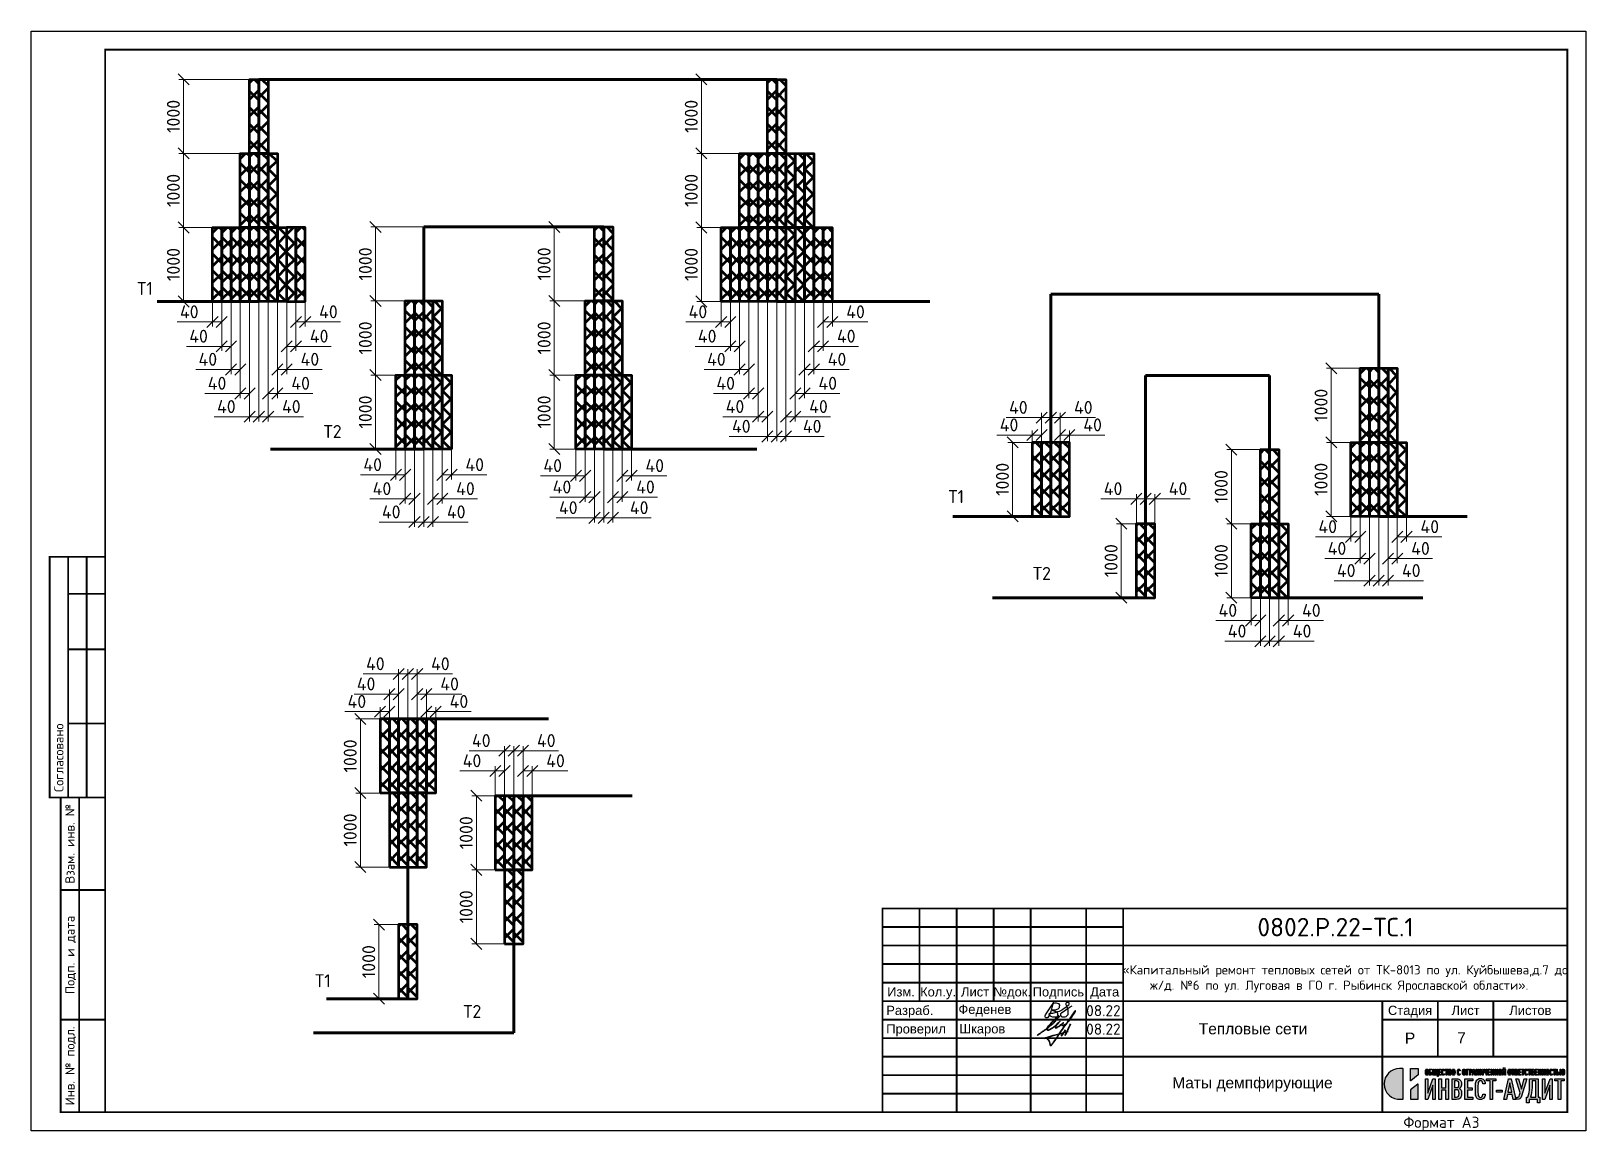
# Model space of a CAD drawing. Header units: millimetres. Extents: x 1114 to 8235, y 637 to 5441.
# Drawn here: x 5296 to 5716, y 1174.3 to 1471.4 of the extents above; entities that cross this region are included whole.
import ezdxf
from ezdxf.enums import TextEntityAlignment as Align

# ---------------------------------------------------------------- set-up
doc = ezdxf.new("R2010")
doc.units = ezdxf.units.MM
for name, color, linetype, lineweight in [('12  Размер', 7, 'Continuous', 20), ('линии', 250, 'Continuous', 50), ('Размерный', 4, 'Continuous', 30), ('Размеры на чертеже', 250, 'Continuous', 25)]:
    doc.layers.add(name, color=color, linetype=linetype, lineweight=lineweight)
doc.layers.add('layer 1', color=7, linetype='Continuous')
doc.layers.add('рамка', color=7, linetype='Continuous')
doc.styles.add('-ISOCPEUR-', font='isocpeur.ttf')
doc.styles.add('GOST', font='gost.shx', dxfattribs={"oblique": 15})
doc.styles.get("Standard").update_dxf_attribs({"font": 'arial.ttf'})
doc.dimstyles.new('М 1 к 20', dxfattribs={"dimtxt": 3.5, "dimasz": 3, "dimexe": 1.25, "dimexo": 0, "dimgap": 1, "dimtad": 1, "dimdec": 0, "dimlfac": 20, "dimzin": 0, "dimdsep": 46, "dimtxsty": 'GOST', "dimblk": 'OBLIQUE', "dimcen": 5, "dimclrd": 256, "dimclre": 256, "dimclrt": 256, "dimazin": 2, "dimtfac": 1, "dimtdec": 0, "dimtmove": 0, "dimatfit": 3, "dimldrblk": 'NONE', "dimfxl": 0, "dimtolj": 1, "dimtzin": 0, "dimlwd": -1, "dimlwe": -1, "dimarcsym": 0})
pattern_1 = [(45, (-1620.3642, 7570.8177), (-2.245064, 2.245064), []), (135, (-1620.3642, 7570.8177), (-2.245064, -2.245064), [])]
pattern_2 = [(45, (-1617.861, 7570.8177), (-2.245064, 2.245064), []), (135, (-1617.861, 7570.8177), (-2.245064, -2.245064), [])]
pattern_3 = [(45, (-1800.237, 7610.9727), (-2.245064, 2.245064), []), (135, (-1800.237, 7610.9727), (-2.245064, -2.245064), [])]
pattern_4 = [(45, (-1797.734, 7610.9727), (-2.245064, 2.245064), []), (135, (-1797.734, 7610.9727), (-2.245064, -2.245064), [])]
pattern_5 = [(45, (-1848.865, 7610.9727), (-2.245064, 2.245064), []), (135, (-1848.865, 7610.9727), (-2.245064, -2.245064), [])]
pattern_6 = [(45, (-1846.3617, 7610.9727), (-2.245064, 2.245064), []), (135, (-1846.3617, 7610.9727), (-2.245064, -2.245064), [])]
pattern_7 = [(45, (-1590.8808, 7592.7796), (-2.245064, 2.245064), []), (135, (-1590.8808, 7592.7796), (-2.245064, -2.245064), [])]
pattern_8 = [(45, (-1588.3776, 7592.7796), (-2.245064, 2.245064), []), (135, (-1588.3776, 7592.7796), (-2.245064, -2.245064), [])]
pattern_9 = [(45, (-1753.5065, 7650.8207), (-2.245064, 2.245064), []), (135, (-1753.5065, 7650.8207), (-2.245064, -2.245064), [])]
pattern_10 = [(45, (-1751.0034, 7650.8207), (-2.245064, 2.245064), []), (135, (-1751.0034, 7650.8207), (-2.245064, -2.245064), [])]
pattern_11 = [(45, (-1756.0097, 7650.8207), (-2.245064, 2.245064), []), (135, (-1756.0097, 7650.8207), (-2.245064, -2.245064), [])]
pattern_12 = [(45, (-1753.5065, 7670.8207), (-2.245064, 2.245064), []), (135, (-1753.5065, 7670.8207), (-2.245064, -2.245064), [])]
pattern_13 = [(45, (-1758.513, 7650.8207), (-2.245064, 2.245064), []), (135, (-1758.513, 7650.8207), (-2.245064, -2.245064), [])]
pattern_14 = [(45, (-1735.9844, 7650.8207), (-2.245064, 2.245064), []), (135, (-1735.9844, 7650.8207), (-2.245064, -2.245064), [])]
pattern_15 = [(45, (-1893.398, 7650.8207), (-2.245064, 2.245064), []), (135, (-1893.398, 7650.8207), (-2.245064, -2.245064), [])]
pattern_16 = [(45, (-1890.8947, 7650.8207), (-2.245064, 2.245064), []), (135, (-1890.8947, 7650.8207), (-2.245064, -2.245064), [])]
pattern_17 = [(45, (-1895.901, 7650.8207), (-2.245064, 2.245064), []), (135, (-1895.901, 7650.8207), (-2.245064, -2.245064), [])]

msp = doc.modelspace()

# ---------------------------------------------------------------- texts
at = {"insert": (5627.29, 1231.832), "char_height": 5, "width": 38.55785, "attachment_point": 1, "style": '-ISOCPEUR-'}
msp.add_mtext('0802.Р.22-ТС.1', dxfattribs=at)
at = {"layer": 'Размерный', "color": 7, "style": '-ISOCPEUR-'}
for s, p in [('Т1', (5324.662, 1400.092)), ('Т2', (5375.027, 1361.449)), ('Т1', (5543.801, 1343.88)), ('Т2', (5566.639, 1323.114)), ('Т1', (5372.723, 1213.102)), ('Т2', (5412.765, 1204.806))]:
    msp.add_text(s, height=3.5, dxfattribs=at).set_placement(p)
at = {"layer": 'Размерный', "color": 0, "style": '-ISOCPEUR-'}
for p in [(5581.03, 1205.27), (5581.03, 1200.27)]:
    msp.add_text('08.22', height=3, dxfattribs=at).set_placement(p)

# ---------------------------------------------------------------- blocks, each defined once
blk = doc.blocks.new('Лого')
h = blk.add_hatch(color=151)
h.set_gradient(color1=(158, 191, 227), color2=(46, 54, 92), tint=1, name='HEMISPHERICAL')
edge = h.paths.add_edge_path()
edge.add_spline(control_points=[(0.349, 0.494), (-0.191, 0.447), (-0.657, 0.871), (-0.657, 1.415), (-0.657, 1.415), (-0.657, 1.925), (-0.243, 2.339), (0.267, 2.339), (0.267, 2.339), (0.267, 2.339), (0.471, 2.339), (0.471, 2.339), (0.471, 2.339), (0.479, 2.339), (0.485, 2.333), (0.485, 2.325), (0.485, 2.325), (0.485, 2.325), (0.485, 0.508), (0.485, 0.508), (0.485, 0.508), (0.485, 0.5), (0.479, 0.494), (0.471, 0.494), (0.471, 0.494), (0.471, 0.494), (0.35, 0.494), (0.35, 0.494), (0.35, 0.494), (0.35, 0.494), (0.349, 0.494), (0.349, 0.494)], knot_values=[0, 0, 0, 0, 0.111111, 0.111111, 0.111111, 0.111121, 0.222222, 0.222222, 0.222222, 0.222232, 0.333333, 0.333333, 0.333333, 0.333344, 0.444444, 0.444444, 0.444444, 0.444455, 0.555556, 0.555556, 0.555556, 0.555566, 0.666667, 0.666667, 0.666667, 0.666677, 0.777778, 0.777778, 0.777778, 0.777788, 1, 1, 1, 1], degree=3, periodic=0)
edge = h.paths.add_edge_path()
edge.add_spline(control_points=[(0.955, 1.604), (0.955, 1.604), (1.385, 1.966), (1.385, 1.966), (1.385, 1.966), (1.388, 1.969), (1.39, 1.972), (1.39, 1.976), (1.39, 1.976), (1.39, 1.976), (1.39, 2.325), (1.39, 2.325), (1.39, 2.325), (1.39, 2.333), (1.384, 2.339), (1.377, 2.339), (1.377, 2.339), (1.377, 2.339), (0.947, 2.339), (0.947, 2.339), (0.947, 2.339), (0.939, 2.339), (0.933, 2.333), (0.933, 2.325), (0.933, 2.325), (0.933, 2.325), (0.933, 1.614), (0.933, 1.614), (0.933, 1.614), (0.933, 1.609), (0.936, 1.604), (0.941, 1.602), (0.941, 1.602), (0.946, 1.6), (0.951, 1.601), (0.955, 1.604)], knot_values=[0, 0, 0, 0, 0.1, 0.1, 0.1, 0.10001, 0.2, 0.2, 0.2, 0.20001, 0.3, 0.3, 0.3, 0.30001, 0.4, 0.4, 0.4, 0.40001, 0.5, 0.5, 0.5, 0.50001, 0.6, 0.6, 0.6, 0.60001, 0.7, 0.7, 0.7, 0.70001, 0.8, 0.8, 0.8, 0.80001, 1, 1, 1, 1], degree=3, periodic=0)
edge = h.paths.add_edge_path()
edge.add_spline(control_points=[(0.938, 1.059), (0.938, 1.059), (1.369, 1.401), (1.369, 1.401), (1.369, 1.401), (1.373, 1.404), (1.378, 1.405), (1.383, 1.402), (1.383, 1.402), (1.387, 1.4), (1.39, 1.396), (1.39, 1.39), (1.39, 1.39), (1.39, 1.39), (1.39, 0.508), (1.39, 0.508), (1.39, 0.508), (1.39, 0.5), (1.384, 0.494), (1.377, 0.494), (1.377, 0.494), (1.377, 0.494), (0.947, 0.494), (0.947, 0.494), (0.947, 0.494), (0.939, 0.494), (0.933, 0.5), (0.933, 0.508), (0.933, 0.508), (0.933, 0.508), (0.933, 1.049), (0.933, 1.049), (0.933, 1.049), (0.933, 1.053), (0.935, 1.057), (0.938, 1.059)], knot_values=[0, 0, 0, 0, 0.1, 0.1, 0.1, 0.10001, 0.2, 0.2, 0.2, 0.20001, 0.3, 0.3, 0.3, 0.30001, 0.4, 0.4, 0.4, 0.40001, 0.5, 0.5, 0.5, 0.50001, 0.6, 0.6, 0.6, 0.60001, 0.7, 0.7, 0.7, 0.70001, 0.8, 0.8, 0.8, 0.80001, 1, 1, 1, 1], degree=3, periodic=0)
at = {"true_color": 0x2e365c}
h = blk.add_hatch(color=159, dxfattribs=at)
h.dxf.hatch_style = 1
edge = h.paths.add_edge_path()
edge.add_spline(control_points=[(10.169, 1.594), (10.169, 1.594), (10.169, 1.727), (10.169, 1.727), (10.169, 1.727), (10.169, 1.727), (9.605, 1.727), (9.605, 1.727), (9.605, 1.727), (9.605, 1.727), (9.605, 1.594), (9.605, 1.594), (9.605, 1.594), (9.605, 1.594), (9.813, 1.594), (9.813, 1.594), (9.813, 1.594), (9.813, 1.594), (9.813, 0.491), (9.813, 0.491), (9.813, 0.491), (9.813, 0.491), (9.962, 0.491), (9.962, 0.491), (9.962, 0.491), (9.962, 0.491), (9.962, 1.594), (9.962, 1.594), (9.962, 1.594), (9.962, 1.594), (10.169, 1.594), (10.169, 1.594)], knot_values=[0, 0, 0, 0, 0.111111, 0.111111, 0.111111, 0.111121, 0.222222, 0.222222, 0.222222, 0.222232, 0.333333, 0.333333, 0.333333, 0.333344, 0.444444, 0.444444, 0.444444, 0.444455, 0.555556, 0.555556, 0.555556, 0.555566, 0.666667, 0.666667, 0.666667, 0.666677, 0.777778, 0.777778, 0.777778, 0.777788, 1, 1, 1, 1], degree=3, periodic=0)
edge = h.paths.add_edge_path()
edge.add_spline(control_points=[(9.457, 0.491), (9.457, 0.491), (9.457, 1.727), (9.457, 1.727), (9.457, 1.727), (9.457, 1.727), (9.32, 1.727), (9.32, 1.727), (9.32, 1.727), (9.32, 1.727), (9.017, 0.868), (9.017, 0.868), (9.017, 0.868), (9.017, 0.868), (9.017, 1.727), (9.017, 1.727), (9.017, 1.727), (9.017, 1.727), (8.867, 1.727), (8.867, 1.727), (8.867, 1.727), (8.867, 1.727), (8.867, 0.491), (8.867, 0.491), (8.867, 0.491), (8.867, 0.491), (9.006, 0.491), (9.006, 0.491), (9.006, 0.491), (9.006, 0.491), (9.308, 1.349), (9.308, 1.349), (9.308, 1.349), (9.308, 1.349), (9.308, 0.491), (9.308, 0.491), (9.308, 0.491), (9.308, 0.491), (9.457, 0.491), (9.457, 0.491)], knot_values=[0, 0, 0, 0, 0.090909, 0.090909, 0.090909, 0.090919, 0.181818, 0.181818, 0.181818, 0.181828, 0.272727, 0.272727, 0.272727, 0.272738, 0.363636, 0.363636, 0.363636, 0.363647, 0.454545, 0.454545, 0.454545, 0.454556, 0.545455, 0.545455, 0.545455, 0.545465, 0.636364, 0.636364, 0.636364, 0.636374, 0.727273, 0.727273, 0.727273, 0.727283, 0.818182, 0.818182, 0.818182, 0.818192, 1, 1, 1, 1], degree=3, periodic=0)
edge = h.paths.add_edge_path(flags=16)
edge.add_spline(control_points=[(8.463, 0.625), (8.463, 0.625), (8.147, 0.625), (8.147, 0.625), (8.147, 0.625), (8.208, 0.788), (8.239, 0.974), (8.239, 1.198), (8.239, 1.198), (8.239, 1.198), (8.239, 1.594), (8.239, 1.594), (8.239, 1.594), (8.239, 1.594), (8.463, 1.594), (8.463, 1.594), (8.463, 1.594), (8.463, 1.594), (8.463, 0.625), (8.463, 0.625)], knot_values=[0, 0, 0, 0, 0.166667, 0.166667, 0.166667, 0.166677, 0.333333, 0.333333, 0.333333, 0.333344, 0.5, 0.5, 0.5, 0.50001, 0.666667, 0.666667, 0.666667, 0.666677, 1, 1, 1, 1], degree=3, periodic=0)
edge = h.paths.add_edge_path()
edge.add_spline(control_points=[(8.709, 0.271), (8.709, 0.271), (8.709, 0.625), (8.709, 0.625), (8.709, 0.625), (8.709, 0.625), (8.612, 0.625), (8.612, 0.625), (8.612, 0.625), (8.612, 0.625), (8.612, 1.727), (8.612, 1.727), (8.612, 1.727), (8.612, 1.727), (8.095, 1.727), (8.095, 1.727), (8.095, 1.727), (8.095, 1.727), (8.095, 1.231), (8.095, 1.231), (8.095, 1.231), (8.095, 0.988), (8.057, 0.792), (7.994, 0.625), (7.994, 0.625), (7.994, 0.625), (7.916, 0.625), (7.916, 0.625), (7.916, 0.625), (7.916, 0.625), (7.916, 0.271), (7.916, 0.271), (7.916, 0.271), (7.916, 0.271), (8.058, 0.271), (8.058, 0.271), (8.058, 0.271), (8.058, 0.271), (8.058, 0.491), (8.058, 0.491), (8.058, 0.491), (8.058, 0.491), (8.567, 0.491), (8.567, 0.491), (8.567, 0.491), (8.567, 0.491), (8.567, 0.271), (8.567, 0.271), (8.567, 0.271), (8.567, 0.271), (8.709, 0.271), (8.709, 0.271)], knot_values=[0, 0, 0, 0, 0.071429, 0.071429, 0.071429, 0.071439, 0.142857, 0.142857, 0.142857, 0.142867, 0.214286, 0.214286, 0.214286, 0.214296, 0.285714, 0.285714, 0.285714, 0.285725, 0.357143, 0.357143, 0.357143, 0.357153, 0.428571, 0.428571, 0.428571, 0.428582, 0.5, 0.5, 0.5, 0.50001, 0.571429, 0.571429, 0.571429, 0.571439, 0.642857, 0.642857, 0.642857, 0.642867, 0.714286, 0.714286, 0.714286, 0.714296, 0.785714, 0.785714, 0.785714, 0.785725, 0.857143, 0.857143, 0.857143, 0.857153, 1, 1, 1, 1], degree=3, periodic=0)
edge = h.paths.add_edge_path()
edge.add_spline(control_points=[(7.937, 1.727), (7.937, 1.727), (7.774, 1.727), (7.774, 1.727), (7.774, 1.727), (7.774, 1.727), (7.605, 1.097), (7.605, 1.097), (7.605, 1.097), (7.605, 1.097), (7.434, 1.727), (7.434, 1.727), (7.434, 1.727), (7.434, 1.727), (7.271, 1.727), (7.271, 1.727), (7.271, 1.727), (7.271, 1.727), (7.534, 0.891), (7.534, 0.891), (7.534, 0.891), (7.534, 0.891), (7.494, 0.754), (7.494, 0.754), (7.494, 0.754), (7.465, 0.651), (7.427, 0.625), (7.326, 0.625), (7.326, 0.625), (7.326, 0.625), (7.326, 0.491), (7.326, 0.491), (7.326, 0.491), (7.496, 0.491), (7.566, 0.524), (7.616, 0.688), (7.616, 0.688), (7.616, 0.688), (7.937, 1.727), (7.937, 1.727)], knot_values=[0, 0, 0, 0, 0.090909, 0.090909, 0.090909, 0.090919, 0.181818, 0.181818, 0.181818, 0.181828, 0.272727, 0.272727, 0.272727, 0.272738, 0.363636, 0.363636, 0.363636, 0.363647, 0.454545, 0.454545, 0.454545, 0.454556, 0.545455, 0.545455, 0.545455, 0.545465, 0.636364, 0.636364, 0.636364, 0.636374, 0.727273, 0.727273, 0.727273, 0.727283, 0.818182, 0.818182, 0.818182, 0.818192, 1, 1, 1, 1], degree=3, periodic=0)
edge = h.paths.add_edge_path(flags=16)
edge.add_spline(control_points=[(7.019, 0.917), (7.019, 0.917), (6.788, 0.917), (6.788, 0.917), (6.788, 0.917), (6.788, 0.917), (6.904, 1.486), (6.904, 1.486), (6.904, 1.486), (6.904, 1.486), (7.019, 0.917), (7.019, 0.917)], knot_values=[0, 0, 0, 0, 0.25, 0.25, 0.25, 0.25001, 0.5, 0.5, 0.5, 0.50001, 1, 1, 1, 1], degree=3, periodic=0)
edge = h.paths.add_edge_path()
edge.add_spline(control_points=[(7.264, 0.491), (7.264, 0.491), (6.977, 1.727), (6.977, 1.727), (6.977, 1.727), (6.977, 1.727), (6.833, 1.727), (6.833, 1.727), (6.833, 1.727), (6.833, 1.727), (6.545, 0.491), (6.545, 0.491), (6.545, 0.491), (6.545, 0.491), (6.701, 0.491), (6.701, 0.491), (6.701, 0.491), (6.701, 0.491), (6.76, 0.783), (6.76, 0.783), (6.76, 0.783), (6.76, 0.783), (7.047, 0.783), (7.047, 0.783), (7.047, 0.783), (7.047, 0.783), (7.106, 0.491), (7.106, 0.491), (7.106, 0.491), (7.106, 0.491), (7.264, 0.491), (7.264, 0.491)], knot_values=[0, 0, 0, 0, 0.111111, 0.111111, 0.111111, 0.111121, 0.222222, 0.222222, 0.222222, 0.222232, 0.333333, 0.333333, 0.333333, 0.333344, 0.444444, 0.444444, 0.444444, 0.444455, 0.555556, 0.555556, 0.555556, 0.555566, 0.666667, 0.666667, 0.666667, 0.666677, 0.777778, 0.777778, 0.777778, 0.777788, 1, 1, 1, 1], degree=3, periodic=0)
edge = h.paths.add_edge_path()
edge.add_spline(control_points=[(6.448, 0.915), (6.448, 0.915), (6.448, 1.049), (6.448, 1.049), (6.448, 1.049), (6.448, 1.049), (6.108, 1.049), (6.108, 1.049), (6.108, 1.049), (6.108, 1.049), (6.108, 0.915), (6.108, 0.915), (6.108, 0.915), (6.108, 0.915), (6.448, 0.915), (6.448, 0.915)], knot_values=[0, 0, 0, 0, 0.2, 0.2, 0.2, 0.20001, 0.4, 0.4, 0.4, 0.40001, 0.6, 0.6, 0.6, 0.60001, 1, 1, 1, 1], degree=3, periodic=0)
edge = h.paths.add_edge_path()
edge.add_spline(control_points=[(6.069, 1.594), (6.069, 1.594), (6.069, 1.727), (6.069, 1.727), (6.069, 1.727), (6.069, 1.727), (5.505, 1.727), (5.505, 1.727), (5.505, 1.727), (5.505, 1.727), (5.505, 1.594), (5.505, 1.594), (5.505, 1.594), (5.505, 1.594), (5.714, 1.594), (5.714, 1.594), (5.714, 1.594), (5.714, 1.594), (5.714, 0.491), (5.714, 0.491), (5.714, 0.491), (5.714, 0.491), (5.863, 0.491), (5.863, 0.491), (5.863, 0.491), (5.863, 0.491), (5.863, 1.594), (5.863, 1.594), (5.863, 1.594), (5.863, 1.594), (6.069, 1.594), (6.069, 1.594)], knot_values=[0, 0, 0, 0, 0.111111, 0.111111, 0.111111, 0.111121, 0.222222, 0.222222, 0.222222, 0.222232, 0.333333, 0.333333, 0.333333, 0.333344, 0.444444, 0.444444, 0.444444, 0.444455, 0.555556, 0.555556, 0.555556, 0.555566, 0.666667, 0.666667, 0.666667, 0.666677, 0.777778, 0.777778, 0.777778, 0.777788, 1, 1, 1, 1], degree=3, periodic=0)
edge = h.paths.add_edge_path()
edge.add_spline(control_points=[(5.42, 0.797), (5.42, 0.797), (5.273, 0.797), (5.273, 0.797), (5.273, 0.797), (5.271, 0.745), (5.261, 0.691), (5.233, 0.655), (5.233, 0.655), (5.214, 0.63), (5.183, 0.611), (5.136, 0.611), (5.136, 0.611), (5.087, 0.611), (5.054, 0.63), (5.033, 0.658), (5.033, 0.658), (4.99, 0.717), (4.983, 0.816), (4.983, 1.109), (4.983, 1.109), (4.983, 1.403), (4.99, 1.502), (5.033, 1.561), (5.033, 1.561), (5.054, 1.588), (5.087, 1.607), (5.136, 1.607), (5.136, 1.607), (5.183, 1.607), (5.214, 1.588), (5.233, 1.564), (5.233, 1.564), (5.262, 1.528), (5.271, 1.476), (5.273, 1.423), (5.273, 1.423), (5.273, 1.423), (5.42, 1.423), (5.42, 1.423), (5.42, 1.423), (5.419, 1.524), (5.389, 1.613), (5.332, 1.668), (5.332, 1.668), (5.283, 1.715), (5.223, 1.741), (5.136, 1.741), (5.136, 1.741), (5.039, 1.741), (4.971, 1.705), (4.924, 1.651), (4.924, 1.651), (4.842, 1.557), (4.834, 1.451), (4.834, 1.109), (4.834, 1.109), (4.834, 0.767), (4.842, 0.662), (4.924, 0.568), (4.924, 0.568), (4.971, 0.514), (5.039, 0.478), (5.136, 0.478), (5.136, 0.478), (5.217, 0.478), (5.278, 0.502), (5.327, 0.545), (5.327, 0.545), (5.387, 0.601), (5.419, 0.693), (5.42, 0.797)], knot_values=[0, 0, 0, 0, 0.052632, 0.052632, 0.052632, 0.052642, 0.105263, 0.105263, 0.105263, 0.105273, 0.157895, 0.157895, 0.157895, 0.157905, 0.210526, 0.210526, 0.210526, 0.210537, 0.263158, 0.263158, 0.263158, 0.263168, 0.315789, 0.315789, 0.315789, 0.3158, 0.368421, 0.368421, 0.368421, 0.368431, 0.421053, 0.421053, 0.421053, 0.421063, 0.473684, 0.473684, 0.473684, 0.473694, 0.526316, 0.526316, 0.526316, 0.526326, 0.578947, 0.578947, 0.578947, 0.578958, 0.631579, 0.631579, 0.631579, 0.631589, 0.684211, 0.684211, 0.684211, 0.684221, 0.736842, 0.736842, 0.736842, 0.736852, 0.789474, 0.789474, 0.789474, 0.789484, 0.842105, 0.842105, 0.842105, 0.842116, 0.894737, 0.894737, 0.894737, 0.894747, 1, 1, 1, 1], degree=3, periodic=0)
edge = h.paths.add_edge_path()
edge.add_spline(control_points=[(4.681, 0.491), (4.681, 0.491), (4.681, 0.625), (4.681, 0.625), (4.681, 0.625), (4.681, 0.625), (4.353, 0.625), (4.353, 0.625), (4.353, 0.625), (4.353, 0.625), (4.353, 1.045), (4.353, 1.045), (4.353, 1.045), (4.353, 1.045), (4.636, 1.045), (4.636, 1.045), (4.636, 1.045), (4.636, 1.045), (4.636, 1.179), (4.636, 1.179), (4.636, 1.179), (4.636, 1.179), (4.353, 1.179), (4.353, 1.179), (4.353, 1.179), (4.353, 1.179), (4.353, 1.594), (4.353, 1.594), (4.353, 1.594), (4.353, 1.594), (4.681, 1.594), (4.681, 1.594), (4.681, 1.594), (4.681, 1.594), (4.681, 1.727), (4.681, 1.727), (4.681, 1.727), (4.681, 1.727), (4.204, 1.727), (4.204, 1.727), (4.204, 1.727), (4.204, 1.727), (4.204, 0.491), (4.204, 0.491), (4.204, 0.491), (4.204, 0.491), (4.681, 0.491), (4.681, 0.491)], knot_values=[0, 0, 0, 0, 0.076923, 0.076923, 0.076923, 0.076933, 0.153846, 0.153846, 0.153846, 0.153856, 0.230769, 0.230769, 0.230769, 0.230779, 0.307692, 0.307692, 0.307692, 0.307703, 0.384615, 0.384615, 0.384615, 0.384626, 0.461538, 0.461538, 0.461538, 0.461549, 0.538462, 0.538462, 0.538462, 0.538472, 0.615385, 0.615385, 0.615385, 0.615395, 0.692308, 0.692308, 0.692308, 0.692318, 0.769231, 0.769231, 0.769231, 0.769241, 0.846154, 0.846154, 0.846154, 0.846164, 1, 1, 1, 1], degree=3, periodic=0)
edge = h.paths.add_edge_path(flags=16)
edge.add_spline(control_points=[(3.848, 1.396), (3.848, 1.255), (3.798, 1.198), (3.692, 1.198), (3.692, 1.198), (3.692, 1.198), (3.582, 1.198), (3.582, 1.198), (3.582, 1.198), (3.582, 1.198), (3.582, 1.594), (3.582, 1.594), (3.582, 1.594), (3.582, 1.594), (3.692, 1.594), (3.692, 1.594), (3.692, 1.594), (3.799, 1.594), (3.848, 1.545), (3.848, 1.396)], knot_values=[0, 0, 0, 0, 0.166667, 0.166667, 0.166667, 0.166677, 0.333333, 0.333333, 0.333333, 0.333344, 0.5, 0.5, 0.5, 0.50001, 0.666667, 0.666667, 0.666667, 0.666677, 1, 1, 1, 1], degree=3, periodic=0)
edge = h.paths.add_edge_path(flags=16)
edge.add_spline(control_points=[(3.857, 0.847), (3.857, 0.677), (3.803, 0.625), (3.69, 0.625), (3.69, 0.625), (3.69, 0.625), (3.582, 0.625), (3.582, 0.625), (3.582, 0.625), (3.582, 0.625), (3.582, 1.069), (3.582, 1.069), (3.582, 1.069), (3.582, 1.069), (3.69, 1.069), (3.69, 1.069), (3.69, 1.069), (3.801, 1.069), (3.857, 1.007), (3.857, 0.847)], knot_values=[0, 0, 0, 0, 0.166667, 0.166667, 0.166667, 0.166677, 0.333333, 0.333333, 0.333333, 0.333344, 0.5, 0.5, 0.5, 0.50001, 0.666667, 0.666667, 0.666667, 0.666677, 1, 1, 1, 1], degree=3, periodic=0)
edge = h.paths.add_edge_path()
edge.add_spline(control_points=[(4.006, 0.839), (4.006, 0.944), (3.995, 1.028), (3.931, 1.09), (3.931, 1.09), (3.91, 1.109), (3.883, 1.127), (3.855, 1.135), (3.855, 1.135), (3.879, 1.146), (3.903, 1.161), (3.924, 1.182), (3.924, 1.182), (3.985, 1.241), (3.997, 1.314), (3.997, 1.403), (3.997, 1.403), (3.997, 1.536), (3.978, 1.597), (3.924, 1.653), (3.924, 1.653), (3.874, 1.705), (3.808, 1.727), (3.699, 1.727), (3.699, 1.727), (3.699, 1.727), (3.433, 1.727), (3.433, 1.727), (3.433, 1.727), (3.433, 1.727), (3.433, 0.491), (3.433, 0.491), (3.433, 0.491), (3.433, 0.491), (3.699, 0.491), (3.699, 0.491), (3.699, 0.491), (3.808, 0.491), (3.876, 0.514), (3.926, 0.566), (3.926, 0.566), (3.982, 0.623), (4.006, 0.689), (4.006, 0.839)], knot_values=[0, 0, 0, 0, 0.083333, 0.083333, 0.083333, 0.083344, 0.166667, 0.166667, 0.166667, 0.166677, 0.25, 0.25, 0.25, 0.25001, 0.333333, 0.333333, 0.333333, 0.333344, 0.416667, 0.416667, 0.416667, 0.416677, 0.5, 0.5, 0.5, 0.50001, 0.583333, 0.583333, 0.583333, 0.583344, 0.666667, 0.666667, 0.666667, 0.666677, 0.75, 0.75, 0.75, 0.75001, 0.833333, 0.833333, 0.833333, 0.833344, 1, 1, 1, 1], degree=3, periodic=0)
edge = h.paths.add_edge_path()
edge.add_spline(control_points=[(3.211, 0.491), (3.211, 0.491), (3.211, 1.727), (3.211, 1.727), (3.211, 1.727), (3.211, 1.727), (3.062, 1.727), (3.062, 1.727), (3.062, 1.727), (3.062, 1.727), (3.062, 1.187), (3.062, 1.187), (3.062, 1.187), (3.062, 1.187), (2.787, 1.187), (2.787, 1.187), (2.787, 1.187), (2.787, 1.187), (2.787, 1.727), (2.787, 1.727), (2.787, 1.727), (2.787, 1.727), (2.638, 1.727), (2.638, 1.727), (2.638, 1.727), (2.638, 1.727), (2.638, 0.491), (2.638, 0.491), (2.638, 0.491), (2.638, 0.491), (2.787, 0.491), (2.787, 0.491), (2.787, 0.491), (2.787, 0.491), (2.787, 1.052), (2.787, 1.052), (2.787, 1.052), (2.787, 1.052), (3.062, 1.052), (3.062, 1.052), (3.062, 1.052), (3.062, 1.052), (3.062, 0.491), (3.062, 0.491), (3.062, 0.491), (3.062, 0.491), (3.211, 0.491), (3.211, 0.491)], knot_values=[0, 0, 0, 0, 0.076923, 0.076923, 0.076923, 0.076933, 0.153846, 0.153846, 0.153846, 0.153856, 0.230769, 0.230769, 0.230769, 0.230779, 0.307692, 0.307692, 0.307692, 0.307703, 0.384615, 0.384615, 0.384615, 0.384626, 0.461538, 0.461538, 0.461538, 0.461549, 0.538462, 0.538462, 0.538462, 0.538472, 0.615385, 0.615385, 0.615385, 0.615395, 0.692308, 0.692308, 0.692308, 0.692318, 0.769231, 0.769231, 0.769231, 0.769241, 0.846154, 0.846154, 0.846154, 0.846164, 1, 1, 1, 1], degree=3, periodic=0)
edge = h.paths.add_edge_path()
edge.add_spline(control_points=[(2.416, 0.491), (2.416, 0.491), (2.416, 1.727), (2.416, 1.727), (2.416, 1.727), (2.416, 1.727), (2.279, 1.727), (2.279, 1.727), (2.279, 1.727), (2.279, 1.727), (1.975, 0.868), (1.975, 0.868), (1.975, 0.868), (1.975, 0.868), (1.975, 1.727), (1.975, 1.727), (1.975, 1.727), (1.975, 1.727), (1.826, 1.727), (1.826, 1.727), (1.826, 1.727), (1.826, 1.727), (1.826, 0.491), (1.826, 0.491), (1.826, 0.491), (1.826, 0.491), (1.965, 0.491), (1.965, 0.491), (1.965, 0.491), (1.965, 0.491), (2.267, 1.349), (2.267, 1.349), (2.267, 1.349), (2.267, 1.349), (2.267, 0.491), (2.267, 0.491), (2.267, 0.491), (2.267, 0.491), (2.416, 0.491), (2.416, 0.491)], knot_values=[0, 0, 0, 0, 0.090909, 0.090909, 0.090909, 0.090919, 0.181818, 0.181818, 0.181818, 0.181828, 0.272727, 0.272727, 0.272727, 0.272738, 0.363636, 0.363636, 0.363636, 0.363647, 0.454545, 0.454545, 0.454545, 0.454556, 0.545455, 0.545455, 0.545455, 0.545465, 0.636364, 0.636364, 0.636364, 0.636374, 0.727273, 0.727273, 0.727273, 0.727283, 0.818182, 0.818182, 0.818182, 0.818192, 1, 1, 1, 1], degree=3, periodic=0)
edge = h.paths.add_edge_path(flags=16)
edge.add_spline(control_points=[(10.15, 2.121), (10.15, 2.035), (10.148, 2.006), (10.135, 1.989), (10.135, 1.989), (10.128, 1.981), (10.119, 1.975), (10.105, 1.975), (10.105, 1.975), (10.091, 1.975), (10.082, 1.981), (10.076, 1.989), (10.076, 1.989), (10.062, 2.006), (10.06, 2.035), (10.06, 2.121), (10.06, 2.121), (10.06, 2.207), (10.062, 2.235), (10.076, 2.253), (10.076, 2.253), (10.082, 2.261), (10.091, 2.266), (10.105, 2.266), (10.105, 2.266), (10.119, 2.266), (10.128, 2.261), (10.135, 2.253), (10.135, 2.253), (10.148, 2.235), (10.15, 2.207), (10.15, 2.121)], knot_values=[0, 0, 0, 0, 0.111111, 0.111111, 0.111111, 0.111121, 0.222222, 0.222222, 0.222222, 0.222232, 0.333333, 0.333333, 0.333333, 0.333344, 0.444444, 0.444444, 0.444444, 0.444455, 0.555556, 0.555556, 0.555556, 0.555566, 0.666667, 0.666667, 0.666667, 0.666677, 0.777778, 0.777778, 0.777778, 0.777788, 1, 1, 1, 1], degree=3, periodic=0)
edge = h.paths.add_edge_path()
edge.add_spline(control_points=[(9.974, 1.94), (9.974, 1.94), (9.974, 2.104), (9.974, 2.104), (9.974, 2.104), (9.974, 2.104), (10.017, 2.104), (10.017, 2.104), (10.017, 2.104), (10.017, 2.017), (10.021, 1.988), (10.043, 1.962), (10.043, 1.962), (10.057, 1.946), (10.077, 1.936), (10.105, 1.936), (10.105, 1.936), (10.134, 1.936), (10.153, 1.946), (10.167, 1.962), (10.167, 1.962), (10.19, 1.989), (10.194, 2.021), (10.194, 2.121), (10.194, 2.121), (10.194, 2.221), (10.191, 2.251), (10.167, 2.279), (10.167, 2.279), (10.153, 2.295), (10.134, 2.306), (10.105, 2.306), (10.105, 2.306), (10.077, 2.306), (10.057, 2.295), (10.043, 2.279), (10.043, 2.279), (10.022, 2.254), (10.017, 2.225), (10.017, 2.144), (10.017, 2.144), (10.017, 2.144), (9.974, 2.144), (9.974, 2.144), (9.974, 2.144), (9.974, 2.144), (9.974, 2.302), (9.974, 2.302), (9.974, 2.302), (9.974, 2.302), (9.93, 2.302), (9.93, 2.302), (9.93, 2.302), (9.93, 2.302), (9.93, 1.94), (9.93, 1.94), (9.93, 1.94), (9.93, 1.94), (9.974, 1.94), (9.974, 1.94)], knot_values=[0, 0, 0, 0, 0.0625, 0.0625, 0.0625, 0.06251, 0.125, 0.125, 0.125, 0.12501, 0.1875, 0.1875, 0.1875, 0.18751, 0.25, 0.25, 0.25, 0.25001, 0.3125, 0.3125, 0.3125, 0.31251, 0.375, 0.375, 0.375, 0.37501, 0.4375, 0.4375, 0.4375, 0.43751, 0.5, 0.5, 0.5, 0.50001, 0.5625, 0.5625, 0.5625, 0.56251, 0.625, 0.625, 0.625, 0.62501, 0.6875, 0.6875, 0.6875, 0.68751, 0.75, 0.75, 0.75, 0.75001, 0.8125, 0.8125, 0.8125, 0.81251, 0.875, 0.875, 0.875, 0.87501, 1, 1, 1, 1], degree=3, periodic=0)
edge = h.paths.add_edge_path(flags=16)
edge.add_spline(control_points=[(9.833, 2.046), (9.833, 1.997), (9.819, 1.979), (9.79, 1.979), (9.79, 1.979), (9.79, 1.979), (9.753, 1.979), (9.753, 1.979), (9.753, 1.979), (9.753, 1.979), (9.753, 2.112), (9.753, 2.112), (9.753, 2.112), (9.753, 2.112), (9.79, 2.112), (9.79, 2.112), (9.79, 2.112), (9.819, 2.112), (9.833, 2.094), (9.833, 2.046)], knot_values=[0, 0, 0, 0, 0.166667, 0.166667, 0.166667, 0.166677, 0.333333, 0.333333, 0.333333, 0.333344, 0.5, 0.5, 0.5, 0.50001, 0.666667, 0.666667, 0.666667, 0.666677, 1, 1, 1, 1], degree=3, periodic=0)
edge = h.paths.add_edge_path()
edge.add_spline(control_points=[(9.877, 2.046), (9.877, 2.125), (9.846, 2.151), (9.791, 2.151), (9.791, 2.151), (9.791, 2.151), (9.753, 2.151), (9.753, 2.151), (9.753, 2.151), (9.753, 2.151), (9.753, 2.302), (9.753, 2.302), (9.753, 2.302), (9.753, 2.302), (9.709, 2.302), (9.709, 2.302), (9.709, 2.302), (9.709, 2.302), (9.709, 1.94), (9.709, 1.94), (9.709, 1.94), (9.709, 1.94), (9.791, 1.94), (9.791, 1.94), (9.791, 1.94), (9.845, 1.94), (9.877, 1.966), (9.877, 2.046)], knot_values=[0, 0, 0, 0, 0.125, 0.125, 0.125, 0.12501, 0.25, 0.25, 0.25, 0.25001, 0.375, 0.375, 0.375, 0.37501, 0.5, 0.5, 0.5, 0.50001, 0.625, 0.625, 0.625, 0.62501, 0.75, 0.75, 0.75, 0.75001, 1, 1, 1, 1], degree=3, periodic=0)
edge = h.paths.add_edge_path()
edge.add_spline(control_points=[(9.666, 2.262), (9.666, 2.262), (9.666, 2.302), (9.666, 2.302), (9.666, 2.302), (9.666, 2.302), (9.501, 2.302), (9.501, 2.302), (9.501, 2.302), (9.501, 2.302), (9.501, 2.262), (9.501, 2.262), (9.501, 2.262), (9.501, 2.262), (9.562, 2.262), (9.562, 2.262), (9.562, 2.262), (9.562, 2.262), (9.562, 1.94), (9.562, 1.94), (9.562, 1.94), (9.562, 1.94), (9.606, 1.94), (9.606, 1.94), (9.606, 1.94), (9.606, 1.94), (9.606, 2.262), (9.606, 2.262), (9.606, 2.262), (9.606, 2.262), (9.666, 2.262), (9.666, 2.262)], knot_values=[0, 0, 0, 0, 0.111111, 0.111111, 0.111111, 0.111121, 0.222222, 0.222222, 0.222222, 0.222232, 0.333333, 0.333333, 0.333333, 0.333344, 0.444444, 0.444444, 0.444444, 0.444455, 0.555556, 0.555556, 0.555556, 0.555566, 0.666667, 0.666667, 0.666667, 0.666677, 0.777778, 0.777778, 0.777778, 0.777788, 1, 1, 1, 1], degree=3, periodic=0)
edge = h.paths.add_edge_path()
edge.add_spline(control_points=[(9.476, 2.029), (9.476, 2.029), (9.433, 2.029), (9.433, 2.029), (9.433, 2.029), (9.433, 2.014), (9.43, 1.998), (9.421, 1.988), (9.421, 1.988), (9.416, 1.981), (9.407, 1.975), (9.393, 1.975), (9.393, 1.975), (9.379, 1.975), (9.369, 1.981), (9.363, 1.989), (9.363, 1.989), (9.35, 2.006), (9.348, 2.035), (9.348, 2.121), (9.348, 2.121), (9.348, 2.207), (9.35, 2.235), (9.363, 2.253), (9.363, 2.253), (9.369, 2.261), (9.379, 2.266), (9.393, 2.266), (9.393, 2.266), (9.407, 2.266), (9.416, 2.261), (9.421, 2.254), (9.421, 2.254), (9.43, 2.243), (9.433, 2.228), (9.433, 2.213), (9.433, 2.213), (9.433, 2.213), (9.476, 2.213), (9.476, 2.213), (9.476, 2.213), (9.476, 2.242), (9.467, 2.268), (9.45, 2.284), (9.45, 2.284), (9.436, 2.298), (9.418, 2.306), (9.393, 2.306), (9.393, 2.306), (9.365, 2.306), (9.345, 2.295), (9.331, 2.279), (9.331, 2.279), (9.307, 2.252), (9.305, 2.221), (9.305, 2.121), (9.305, 2.121), (9.305, 2.021), (9.307, 1.99), (9.331, 1.962), (9.331, 1.962), (9.345, 1.946), (9.365, 1.936), (9.393, 1.936), (9.393, 1.936), (9.417, 1.936), (9.435, 1.943), (9.449, 1.956), (9.449, 1.956), (9.467, 1.972), (9.476, 1.999), (9.476, 2.029)], knot_values=[0, 0, 0, 0, 0.052632, 0.052632, 0.052632, 0.052642, 0.105263, 0.105263, 0.105263, 0.105273, 0.157895, 0.157895, 0.157895, 0.157905, 0.210526, 0.210526, 0.210526, 0.210537, 0.263158, 0.263158, 0.263158, 0.263168, 0.315789, 0.315789, 0.315789, 0.3158, 0.368421, 0.368421, 0.368421, 0.368431, 0.421053, 0.421053, 0.421053, 0.421063, 0.473684, 0.473684, 0.473684, 0.473694, 0.526316, 0.526316, 0.526316, 0.526326, 0.578947, 0.578947, 0.578947, 0.578958, 0.631579, 0.631579, 0.631579, 0.631589, 0.684211, 0.684211, 0.684211, 0.684221, 0.736842, 0.736842, 0.736842, 0.736852, 0.789474, 0.789474, 0.789474, 0.789484, 0.842105, 0.842105, 0.842105, 0.842116, 0.894737, 0.894737, 0.894737, 0.894747, 1, 1, 1, 1], degree=3, periodic=0)
edge = h.paths.add_edge_path(flags=16)
edge.add_spline(control_points=[(9.213, 2.121), (9.213, 2.035), (9.211, 2.006), (9.198, 1.989), (9.198, 1.989), (9.192, 1.981), (9.183, 1.975), (9.169, 1.975), (9.169, 1.975), (9.154, 1.975), (9.145, 1.981), (9.139, 1.989), (9.139, 1.989), (9.126, 2.006), (9.124, 2.035), (9.124, 2.121), (9.124, 2.121), (9.124, 2.207), (9.126, 2.235), (9.139, 2.253), (9.139, 2.253), (9.145, 2.261), (9.154, 2.266), (9.169, 2.266), (9.169, 2.266), (9.183, 2.266), (9.192, 2.261), (9.198, 2.253), (9.198, 2.253), (9.211, 2.235), (9.213, 2.207), (9.213, 2.121)], knot_values=[0, 0, 0, 0, 0.111111, 0.111111, 0.111111, 0.111121, 0.222222, 0.222222, 0.222222, 0.222232, 0.333333, 0.333333, 0.333333, 0.333344, 0.444444, 0.444444, 0.444444, 0.444455, 0.555556, 0.555556, 0.555556, 0.555566, 0.666667, 0.666667, 0.666667, 0.666677, 0.777778, 0.777778, 0.777778, 0.777788, 1, 1, 1, 1], degree=3, periodic=0)
edge = h.paths.add_edge_path()
edge.add_spline(control_points=[(9.257, 2.121), (9.257, 2.221), (9.254, 2.253), (9.23, 2.279), (9.23, 2.279), (9.216, 2.295), (9.197, 2.306), (9.169, 2.306), (9.169, 2.306), (9.14, 2.306), (9.121, 2.295), (9.107, 2.279), (9.107, 2.279), (9.083, 2.253), (9.08, 2.221), (9.08, 2.121), (9.08, 2.121), (9.08, 2.021), (9.083, 1.988), (9.107, 1.962), (9.107, 1.962), (9.121, 1.946), (9.14, 1.936), (9.169, 1.936), (9.169, 1.936), (9.197, 1.936), (9.216, 1.946), (9.23, 1.962), (9.23, 1.962), (9.254, 1.988), (9.257, 2.021), (9.257, 2.121)], knot_values=[0, 0, 0, 0, 0.111111, 0.111111, 0.111111, 0.111121, 0.222222, 0.222222, 0.222222, 0.222232, 0.333333, 0.333333, 0.333333, 0.333344, 0.444444, 0.444444, 0.444444, 0.444455, 0.555556, 0.555556, 0.555556, 0.555566, 0.666667, 0.666667, 0.666667, 0.666677, 0.777778, 0.777778, 0.777778, 0.777788, 1, 1, 1, 1], degree=3, periodic=0)
edge = h.paths.add_edge_path()
edge.add_spline(control_points=[(9.024, 1.94), (9.024, 1.94), (9.024, 2.302), (9.024, 2.302), (9.024, 2.302), (9.024, 2.302), (8.98, 2.302), (8.98, 2.302), (8.98, 2.302), (8.98, 2.302), (8.98, 2.144), (8.98, 2.144), (8.98, 2.144), (8.98, 2.144), (8.9, 2.144), (8.9, 2.144), (8.9, 2.144), (8.9, 2.144), (8.9, 2.302), (8.9, 2.302), (8.9, 2.302), (8.9, 2.302), (8.856, 2.302), (8.856, 2.302), (8.856, 2.302), (8.856, 2.302), (8.856, 1.94), (8.856, 1.94), (8.856, 1.94), (8.856, 1.94), (8.9, 1.94), (8.9, 1.94), (8.9, 1.94), (8.9, 1.94), (8.9, 2.104), (8.9, 2.104), (8.9, 2.104), (8.9, 2.104), (8.98, 2.104), (8.98, 2.104), (8.98, 2.104), (8.98, 2.104), (8.98, 1.94), (8.98, 1.94), (8.98, 1.94), (8.98, 1.94), (9.024, 1.94), (9.024, 1.94)], knot_values=[0, 0, 0, 0, 0.076923, 0.076923, 0.076923, 0.076933, 0.153846, 0.153846, 0.153846, 0.153856, 0.230769, 0.230769, 0.230769, 0.230779, 0.307692, 0.307692, 0.307692, 0.307703, 0.384615, 0.384615, 0.384615, 0.384626, 0.461538, 0.461538, 0.461538, 0.461549, 0.538462, 0.538462, 0.538462, 0.538472, 0.615385, 0.615385, 0.615385, 0.615395, 0.692308, 0.692308, 0.692308, 0.692318, 0.769231, 0.769231, 0.769231, 0.769241, 0.846154, 0.846154, 0.846154, 0.846164, 1, 1, 1, 1], degree=3, periodic=0)
edge = h.paths.add_edge_path()
edge.add_spline(control_points=[(8.791, 1.94), (8.791, 1.94), (8.791, 2.302), (8.791, 2.302), (8.791, 2.302), (8.791, 2.302), (8.747, 2.302), (8.747, 2.302), (8.747, 2.302), (8.747, 2.302), (8.747, 2.144), (8.747, 2.144), (8.747, 2.144), (8.747, 2.144), (8.667, 2.144), (8.667, 2.144), (8.667, 2.144), (8.667, 2.144), (8.667, 2.302), (8.667, 2.302), (8.667, 2.302), (8.667, 2.302), (8.624, 2.302), (8.624, 2.302), (8.624, 2.302), (8.624, 2.302), (8.624, 1.94), (8.624, 1.94), (8.624, 1.94), (8.624, 1.94), (8.667, 1.94), (8.667, 1.94), (8.667, 1.94), (8.667, 1.94), (8.667, 2.104), (8.667, 2.104), (8.667, 2.104), (8.667, 2.104), (8.747, 2.104), (8.747, 2.104), (8.747, 2.104), (8.747, 2.104), (8.747, 1.94), (8.747, 1.94), (8.747, 1.94), (8.747, 1.94), (8.791, 1.94), (8.791, 1.94)], knot_values=[0, 0, 0, 0, 0.076923, 0.076923, 0.076923, 0.076933, 0.153846, 0.153846, 0.153846, 0.153856, 0.230769, 0.230769, 0.230769, 0.230779, 0.307692, 0.307692, 0.307692, 0.307703, 0.384615, 0.384615, 0.384615, 0.384626, 0.461538, 0.461538, 0.461538, 0.461549, 0.538462, 0.538462, 0.538462, 0.538472, 0.615385, 0.615385, 0.615385, 0.615395, 0.692308, 0.692308, 0.692308, 0.692318, 0.769231, 0.769231, 0.769231, 0.769241, 0.846154, 0.846154, 0.846154, 0.846164, 1, 1, 1, 1], degree=3, periodic=0)
edge = h.paths.add_edge_path()
edge.add_spline(control_points=[(8.57, 1.94), (8.57, 1.94), (8.57, 1.979), (8.57, 1.979), (8.57, 1.979), (8.57, 1.979), (8.474, 1.979), (8.474, 1.979), (8.474, 1.979), (8.474, 1.979), (8.474, 2.102), (8.474, 2.102), (8.474, 2.102), (8.474, 2.102), (8.557, 2.102), (8.557, 2.102), (8.557, 2.102), (8.557, 2.102), (8.557, 2.141), (8.557, 2.141), (8.557, 2.141), (8.557, 2.141), (8.474, 2.141), (8.474, 2.141), (8.474, 2.141), (8.474, 2.141), (8.474, 2.262), (8.474, 2.262), (8.474, 2.262), (8.474, 2.262), (8.57, 2.262), (8.57, 2.262), (8.57, 2.262), (8.57, 2.262), (8.57, 2.302), (8.57, 2.302), (8.57, 2.302), (8.57, 2.302), (8.431, 2.302), (8.431, 2.302), (8.431, 2.302), (8.431, 2.302), (8.431, 1.94), (8.431, 1.94), (8.431, 1.94), (8.431, 1.94), (8.57, 1.94), (8.57, 1.94)], knot_values=[0, 0, 0, 0, 0.076923, 0.076923, 0.076923, 0.076933, 0.153846, 0.153846, 0.153846, 0.153856, 0.230769, 0.230769, 0.230769, 0.230779, 0.307692, 0.307692, 0.307692, 0.307703, 0.384615, 0.384615, 0.384615, 0.384626, 0.461538, 0.461538, 0.461538, 0.461549, 0.538462, 0.538462, 0.538462, 0.538472, 0.615385, 0.615385, 0.615385, 0.615395, 0.692308, 0.692308, 0.692308, 0.692318, 0.769231, 0.769231, 0.769231, 0.769241, 0.846154, 0.846154, 0.846154, 0.846164, 1, 1, 1, 1], degree=3, periodic=0)
edge = h.paths.add_edge_path(flags=16)
edge.add_spline(control_points=[(8.326, 2.205), (8.326, 2.163), (8.312, 2.147), (8.281, 2.147), (8.281, 2.147), (8.281, 2.147), (8.249, 2.147), (8.249, 2.147), (8.249, 2.147), (8.249, 2.147), (8.249, 2.262), (8.249, 2.262), (8.249, 2.262), (8.249, 2.262), (8.281, 2.262), (8.281, 2.262), (8.281, 2.262), (8.312, 2.262), (8.326, 2.248), (8.326, 2.205)], knot_values=[0, 0, 0, 0, 0.166667, 0.166667, 0.166667, 0.166677, 0.333333, 0.333333, 0.333333, 0.333344, 0.5, 0.5, 0.5, 0.50001, 0.666667, 0.666667, 0.666667, 0.666677, 1, 1, 1, 1], degree=3, periodic=0)
edge = h.paths.add_edge_path(flags=16)
edge.add_spline(control_points=[(8.329, 2.044), (8.329, 1.994), (8.313, 1.979), (8.28, 1.979), (8.28, 1.979), (8.28, 1.979), (8.249, 1.979), (8.249, 1.979), (8.249, 1.979), (8.249, 1.979), (8.249, 2.109), (8.249, 2.109), (8.249, 2.109), (8.249, 2.109), (8.28, 2.109), (8.28, 2.109), (8.28, 2.109), (8.313, 2.109), (8.329, 2.091), (8.329, 2.044)], knot_values=[0, 0, 0, 0, 0.166667, 0.166667, 0.166667, 0.166677, 0.333333, 0.333333, 0.333333, 0.333344, 0.5, 0.5, 0.5, 0.50001, 0.666667, 0.666667, 0.666667, 0.666677, 1, 1, 1, 1], degree=3, periodic=0)
edge = h.paths.add_edge_path()
edge.add_spline(control_points=[(8.373, 2.041), (8.373, 2.072), (8.37, 2.097), (8.351, 2.115), (8.351, 2.115), (8.345, 2.121), (8.337, 2.126), (8.328, 2.128), (8.328, 2.128), (8.336, 2.131), (8.343, 2.136), (8.349, 2.142), (8.349, 2.142), (8.367, 2.159), (8.37, 2.181), (8.37, 2.207), (8.37, 2.207), (8.37, 2.246), (8.364, 2.263), (8.349, 2.28), (8.349, 2.28), (8.334, 2.295), (8.315, 2.302), (8.283, 2.302), (8.283, 2.302), (8.283, 2.302), (8.205, 2.302), (8.205, 2.302), (8.205, 2.302), (8.205, 2.302), (8.205, 1.94), (8.205, 1.94), (8.205, 1.94), (8.205, 1.94), (8.283, 1.94), (8.283, 1.94), (8.283, 1.94), (8.315, 1.94), (8.335, 1.946), (8.349, 1.962), (8.349, 1.962), (8.365, 1.978), (8.373, 1.998), (8.373, 2.041)], knot_values=[0, 0, 0, 0, 0.083333, 0.083333, 0.083333, 0.083344, 0.166667, 0.166667, 0.166667, 0.166677, 0.25, 0.25, 0.25, 0.25001, 0.333333, 0.333333, 0.333333, 0.333344, 0.416667, 0.416667, 0.416667, 0.416677, 0.5, 0.5, 0.5, 0.50001, 0.583333, 0.583333, 0.583333, 0.583344, 0.666667, 0.666667, 0.666667, 0.666677, 0.75, 0.75, 0.75, 0.75001, 0.833333, 0.833333, 0.833333, 0.833344, 1, 1, 1, 1], degree=3, periodic=0)
edge = h.paths.add_edge_path()
edge.add_spline(control_points=[(8.162, 2.262), (8.162, 2.262), (8.162, 2.302), (8.162, 2.302), (8.162, 2.302), (8.162, 2.302), (7.997, 2.302), (7.997, 2.302), (7.997, 2.302), (7.997, 2.302), (7.997, 2.262), (7.997, 2.262), (7.997, 2.262), (7.997, 2.262), (8.058, 2.262), (8.058, 2.262), (8.058, 2.262), (8.058, 2.262), (8.058, 1.94), (8.058, 1.94), (8.058, 1.94), (8.058, 1.94), (8.101, 1.94), (8.101, 1.94), (8.101, 1.94), (8.101, 1.94), (8.101, 2.262), (8.101, 2.262), (8.101, 2.262), (8.101, 2.262), (8.162, 2.262), (8.162, 2.262)], knot_values=[0, 0, 0, 0, 0.111111, 0.111111, 0.111111, 0.111121, 0.222222, 0.222222, 0.222222, 0.222232, 0.333333, 0.333333, 0.333333, 0.333344, 0.444444, 0.444444, 0.444444, 0.444455, 0.555556, 0.555556, 0.555556, 0.555566, 0.666667, 0.666667, 0.666667, 0.666677, 0.777778, 0.777778, 0.777778, 0.777788, 1, 1, 1, 1], degree=3, periodic=0)
edge = h.paths.add_edge_path()
edge.add_spline(control_points=[(7.972, 2.029), (7.972, 2.029), (7.929, 2.029), (7.929, 2.029), (7.929, 2.029), (7.928, 2.014), (7.925, 1.998), (7.917, 1.988), (7.917, 1.988), (7.911, 1.981), (7.902, 1.975), (7.889, 1.975), (7.889, 1.975), (7.874, 1.975), (7.865, 1.981), (7.859, 1.989), (7.859, 1.989), (7.846, 2.006), (7.844, 2.035), (7.844, 2.121), (7.844, 2.121), (7.844, 2.207), (7.846, 2.235), (7.859, 2.253), (7.859, 2.253), (7.865, 2.261), (7.874, 2.266), (7.889, 2.266), (7.889, 2.266), (7.902, 2.266), (7.911, 2.261), (7.917, 2.254), (7.917, 2.254), (7.926, 2.243), (7.928, 2.228), (7.929, 2.213), (7.929, 2.213), (7.929, 2.213), (7.972, 2.213), (7.972, 2.213), (7.972, 2.213), (7.971, 2.242), (7.963, 2.268), (7.946, 2.284), (7.946, 2.284), (7.932, 2.298), (7.914, 2.306), (7.889, 2.306), (7.889, 2.306), (7.86, 2.306), (7.84, 2.295), (7.827, 2.279), (7.827, 2.279), (7.803, 2.252), (7.8, 2.221), (7.8, 2.121), (7.8, 2.121), (7.8, 2.021), (7.803, 1.99), (7.827, 1.962), (7.827, 1.962), (7.84, 1.946), (7.86, 1.936), (7.889, 1.936), (7.889, 1.936), (7.912, 1.936), (7.93, 1.943), (7.944, 1.956), (7.944, 1.956), (7.962, 1.972), (7.971, 1.999), (7.972, 2.029)], knot_values=[0, 0, 0, 0, 0.052632, 0.052632, 0.052632, 0.052642, 0.105263, 0.105263, 0.105263, 0.105273, 0.157895, 0.157895, 0.157895, 0.157905, 0.210526, 0.210526, 0.210526, 0.210537, 0.263158, 0.263158, 0.263158, 0.263168, 0.315789, 0.315789, 0.315789, 0.3158, 0.368421, 0.368421, 0.368421, 0.368431, 0.421053, 0.421053, 0.421053, 0.421063, 0.473684, 0.473684, 0.473684, 0.473694, 0.526316, 0.526316, 0.526316, 0.526326, 0.578947, 0.578947, 0.578947, 0.578958, 0.631579, 0.631579, 0.631579, 0.631589, 0.684211, 0.684211, 0.684211, 0.684221, 0.736842, 0.736842, 0.736842, 0.736852, 0.789474, 0.789474, 0.789474, 0.789484, 0.842105, 0.842105, 0.842105, 0.842116, 0.894737, 0.894737, 0.894737, 0.894747, 1, 1, 1, 1], degree=3, periodic=0)
edge = h.paths.add_edge_path()
edge.add_spline(control_points=[(7.771, 2.262), (7.771, 2.262), (7.771, 2.302), (7.771, 2.302), (7.771, 2.302), (7.771, 2.302), (7.606, 2.302), (7.606, 2.302), (7.606, 2.302), (7.606, 2.302), (7.606, 2.262), (7.606, 2.262), (7.606, 2.262), (7.606, 2.262), (7.667, 2.262), (7.667, 2.262), (7.667, 2.262), (7.667, 2.262), (7.667, 1.94), (7.667, 1.94), (7.667, 1.94), (7.667, 1.94), (7.71, 1.94), (7.71, 1.94), (7.71, 1.94), (7.71, 1.94), (7.71, 2.262), (7.71, 2.262), (7.71, 2.262), (7.71, 2.262), (7.771, 2.262), (7.771, 2.262)], knot_values=[0, 0, 0, 0, 0.111111, 0.111111, 0.111111, 0.111121, 0.222222, 0.222222, 0.222222, 0.222232, 0.333333, 0.333333, 0.333333, 0.333344, 0.444444, 0.444444, 0.444444, 0.444455, 0.555556, 0.555556, 0.555556, 0.555566, 0.666667, 0.666667, 0.666667, 0.666677, 0.777778, 0.777778, 0.777778, 0.777788, 1, 1, 1, 1], degree=3, periodic=0)
edge = h.paths.add_edge_path()
edge.add_spline(control_points=[(7.574, 1.94), (7.574, 1.94), (7.574, 1.979), (7.574, 1.979), (7.574, 1.979), (7.574, 1.979), (7.478, 1.979), (7.478, 1.979), (7.478, 1.979), (7.478, 1.979), (7.478, 2.102), (7.478, 2.102), (7.478, 2.102), (7.478, 2.102), (7.561, 2.102), (7.561, 2.102), (7.561, 2.102), (7.561, 2.102), (7.561, 2.141), (7.561, 2.141), (7.561, 2.141), (7.561, 2.141), (7.478, 2.141), (7.478, 2.141), (7.478, 2.141), (7.478, 2.141), (7.478, 2.262), (7.478, 2.262), (7.478, 2.262), (7.478, 2.262), (7.574, 2.262), (7.574, 2.262), (7.574, 2.262), (7.574, 2.262), (7.574, 2.302), (7.574, 2.302), (7.574, 2.302), (7.574, 2.302), (7.434, 2.302), (7.434, 2.302), (7.434, 2.302), (7.434, 2.302), (7.434, 1.94), (7.434, 1.94), (7.434, 1.94), (7.434, 1.94), (7.574, 1.94), (7.574, 1.94)], knot_values=[0, 0, 0, 0, 0.076923, 0.076923, 0.076923, 0.076933, 0.153846, 0.153846, 0.153846, 0.153856, 0.230769, 0.230769, 0.230769, 0.230779, 0.307692, 0.307692, 0.307692, 0.307703, 0.384615, 0.384615, 0.384615, 0.384626, 0.461538, 0.461538, 0.461538, 0.461549, 0.538462, 0.538462, 0.538462, 0.538472, 0.615385, 0.615385, 0.615385, 0.615395, 0.692308, 0.692308, 0.692308, 0.692318, 0.769231, 0.769231, 0.769231, 0.769241, 0.846154, 0.846154, 0.846154, 0.846164, 1, 1, 1, 1], degree=3, periodic=0)
edge = h.paths.add_edge_path(flags=16)
edge.add_spline(control_points=[(7.33, 2.205), (7.33, 2.163), (7.316, 2.147), (7.285, 2.147), (7.285, 2.147), (7.285, 2.147), (7.253, 2.147), (7.253, 2.147), (7.253, 2.147), (7.253, 2.147), (7.253, 2.262), (7.253, 2.262), (7.253, 2.262), (7.253, 2.262), (7.285, 2.262), (7.285, 2.262), (7.285, 2.262), (7.316, 2.262), (7.33, 2.248), (7.33, 2.205)], knot_values=[0, 0, 0, 0, 0.166667, 0.166667, 0.166667, 0.166677, 0.333333, 0.333333, 0.333333, 0.333344, 0.5, 0.5, 0.5, 0.50001, 0.666667, 0.666667, 0.666667, 0.666677, 1, 1, 1, 1], degree=3, periodic=0)
edge = h.paths.add_edge_path(flags=16)
edge.add_spline(control_points=[(7.333, 2.044), (7.333, 1.994), (7.317, 1.979), (7.284, 1.979), (7.284, 1.979), (7.284, 1.979), (7.253, 1.979), (7.253, 1.979), (7.253, 1.979), (7.253, 1.979), (7.253, 2.109), (7.253, 2.109), (7.253, 2.109), (7.253, 2.109), (7.284, 2.109), (7.284, 2.109), (7.284, 2.109), (7.317, 2.109), (7.333, 2.091), (7.333, 2.044)], knot_values=[0, 0, 0, 0, 0.166667, 0.166667, 0.166667, 0.166677, 0.333333, 0.333333, 0.333333, 0.333344, 0.5, 0.5, 0.5, 0.50001, 0.666667, 0.666667, 0.666667, 0.666677, 1, 1, 1, 1], degree=3, periodic=0)
edge = h.paths.add_edge_path()
edge.add_spline(control_points=[(7.377, 2.041), (7.377, 2.072), (7.374, 2.097), (7.355, 2.115), (7.355, 2.115), (7.349, 2.121), (7.341, 2.126), (7.332, 2.128), (7.332, 2.128), (7.339, 2.131), (7.347, 2.136), (7.353, 2.142), (7.353, 2.142), (7.37, 2.159), (7.374, 2.181), (7.374, 2.207), (7.374, 2.207), (7.374, 2.246), (7.368, 2.263), (7.353, 2.28), (7.353, 2.28), (7.338, 2.295), (7.319, 2.302), (7.287, 2.302), (7.287, 2.302), (7.287, 2.302), (7.209, 2.302), (7.209, 2.302), (7.209, 2.302), (7.209, 2.302), (7.209, 1.94), (7.209, 1.94), (7.209, 1.94), (7.209, 1.94), (7.287, 1.94), (7.287, 1.94), (7.287, 1.94), (7.319, 1.94), (7.338, 1.946), (7.353, 1.962), (7.353, 1.962), (7.369, 1.978), (7.377, 1.998), (7.377, 2.041)], knot_values=[0, 0, 0, 0, 0.083333, 0.083333, 0.083333, 0.083344, 0.166667, 0.166667, 0.166667, 0.166677, 0.25, 0.25, 0.25, 0.25001, 0.333333, 0.333333, 0.333333, 0.333344, 0.416667, 0.416667, 0.416667, 0.416677, 0.5, 0.5, 0.5, 0.50001, 0.583333, 0.583333, 0.583333, 0.583344, 0.666667, 0.666667, 0.666667, 0.666677, 0.75, 0.75, 0.75, 0.75001, 0.833333, 0.833333, 0.833333, 0.833344, 1, 1, 1, 1], degree=3, periodic=0)
edge = h.paths.add_edge_path()
edge.add_spline(control_points=[(7.166, 2.262), (7.166, 2.262), (7.166, 2.302), (7.166, 2.302), (7.166, 2.302), (7.166, 2.302), (7.001, 2.302), (7.001, 2.302), (7.001, 2.302), (7.001, 2.302), (7.001, 2.262), (7.001, 2.262), (7.001, 2.262), (7.001, 2.262), (7.062, 2.262), (7.062, 2.262), (7.062, 2.262), (7.062, 2.262), (7.062, 1.94), (7.062, 1.94), (7.062, 1.94), (7.062, 1.94), (7.105, 1.94), (7.105, 1.94), (7.105, 1.94), (7.105, 1.94), (7.105, 2.262), (7.105, 2.262), (7.105, 2.262), (7.105, 2.262), (7.166, 2.262), (7.166, 2.262)], knot_values=[0, 0, 0, 0, 0.111111, 0.111111, 0.111111, 0.111121, 0.222222, 0.222222, 0.222222, 0.222232, 0.333333, 0.333333, 0.333333, 0.333344, 0.444444, 0.444444, 0.444444, 0.444455, 0.555556, 0.555556, 0.555556, 0.555566, 0.666667, 0.666667, 0.666667, 0.666677, 0.777778, 0.777778, 0.777778, 0.777788, 1, 1, 1, 1], degree=3, periodic=0)
edge = h.paths.add_edge_path(flags=16)
edge.add_spline(control_points=[(6.928, 2.121), (6.928, 2.035), (6.925, 2.006), (6.912, 1.989), (6.912, 1.989), (6.906, 1.981), (6.897, 1.975), (6.883, 1.975), (6.883, 1.975), (6.869, 1.975), (6.859, 1.981), (6.853, 1.989), (6.853, 1.989), (6.84, 2.006), (6.838, 2.035), (6.838, 2.121), (6.838, 2.121), (6.838, 2.207), (6.84, 2.235), (6.853, 2.253), (6.853, 2.253), (6.859, 2.261), (6.869, 2.266), (6.883, 2.266), (6.883, 2.266), (6.897, 2.266), (6.906, 2.261), (6.912, 2.253), (6.912, 2.253), (6.925, 2.235), (6.928, 2.207), (6.928, 2.121)], knot_values=[0, 0, 0, 0, 0.111111, 0.111111, 0.111111, 0.111121, 0.222222, 0.222222, 0.222222, 0.222232, 0.333333, 0.333333, 0.333333, 0.333344, 0.444444, 0.444444, 0.444444, 0.444455, 0.555556, 0.555556, 0.555556, 0.555566, 0.666667, 0.666667, 0.666667, 0.666677, 0.777778, 0.777778, 0.777778, 0.777788, 1, 1, 1, 1], degree=3, periodic=0)
edge = h.paths.add_edge_path()
edge.add_spline(control_points=[(6.971, 2.121), (6.971, 2.221), (6.968, 2.253), (6.945, 2.279), (6.945, 2.279), (6.931, 2.295), (6.911, 2.306), (6.883, 2.306), (6.883, 2.306), (6.854, 2.306), (6.835, 2.295), (6.821, 2.279), (6.821, 2.279), (6.798, 2.253), (6.794, 2.221), (6.794, 2.121), (6.794, 2.121), (6.794, 2.021), (6.798, 1.988), (6.821, 1.962), (6.821, 1.962), (6.835, 1.946), (6.854, 1.936), (6.883, 1.936), (6.883, 1.936), (6.911, 1.936), (6.931, 1.946), (6.945, 1.962), (6.945, 1.962), (6.968, 1.988), (6.971, 2.021), (6.971, 2.121)], knot_values=[0, 0, 0, 0, 0.111111, 0.111111, 0.111111, 0.111121, 0.222222, 0.222222, 0.222222, 0.222232, 0.333333, 0.333333, 0.333333, 0.333344, 0.444444, 0.444444, 0.444444, 0.444455, 0.555556, 0.555556, 0.555556, 0.555566, 0.666667, 0.666667, 0.666667, 0.666677, 0.777778, 0.777778, 0.777778, 0.777788, 1, 1, 1, 1], degree=3, periodic=0)
edge = h.paths.add_edge_path()
edge.add_spline(control_points=[(6.643, 1.94), (6.643, 1.94), (6.643, 2.302), (6.643, 2.302), (6.643, 2.302), (6.643, 2.302), (6.603, 2.302), (6.603, 2.302), (6.603, 2.302), (6.603, 2.302), (6.514, 2.05), (6.514, 2.05), (6.514, 2.05), (6.514, 2.05), (6.514, 2.302), (6.514, 2.302), (6.514, 2.302), (6.514, 2.302), (6.47, 2.302), (6.47, 2.302), (6.47, 2.302), (6.47, 2.302), (6.47, 1.94), (6.47, 1.94), (6.47, 1.94), (6.47, 1.94), (6.511, 1.94), (6.511, 1.94), (6.511, 1.94), (6.511, 1.94), (6.599, 2.191), (6.599, 2.191), (6.599, 2.191), (6.599, 2.191), (6.599, 1.94), (6.599, 1.94), (6.599, 1.94), (6.599, 1.94), (6.643, 1.94), (6.643, 1.94)], knot_values=[0, 0, 0, 0, 0.090909, 0.090909, 0.090909, 0.090919, 0.181818, 0.181818, 0.181818, 0.181828, 0.272727, 0.272727, 0.272727, 0.272738, 0.363636, 0.363636, 0.363636, 0.363647, 0.454545, 0.454545, 0.454545, 0.454556, 0.545455, 0.545455, 0.545455, 0.545465, 0.636364, 0.636364, 0.636364, 0.636374, 0.727273, 0.727273, 0.727273, 0.727283, 0.818182, 0.818182, 0.818182, 0.818192, 1, 1, 1, 1], degree=3, periodic=0)
edge = h.paths.add_edge_path(flags=16)
edge.add_spline(control_points=[(6.37, 2.121), (6.37, 2.035), (6.368, 2.006), (6.355, 1.989), (6.355, 1.989), (6.349, 1.981), (6.34, 1.975), (6.326, 1.975), (6.326, 1.975), (6.311, 1.975), (6.302, 1.981), (6.296, 1.989), (6.296, 1.989), (6.283, 2.006), (6.281, 2.035), (6.281, 2.121), (6.281, 2.121), (6.281, 2.207), (6.283, 2.235), (6.296, 2.253), (6.296, 2.253), (6.302, 2.261), (6.311, 2.266), (6.326, 2.266), (6.326, 2.266), (6.34, 2.266), (6.349, 2.261), (6.355, 2.253), (6.355, 2.253), (6.368, 2.235), (6.37, 2.207), (6.37, 2.121)], knot_values=[0, 0, 0, 0, 0.111111, 0.111111, 0.111111, 0.111121, 0.222222, 0.222222, 0.222222, 0.222232, 0.333333, 0.333333, 0.333333, 0.333344, 0.444444, 0.444444, 0.444444, 0.444455, 0.555556, 0.555556, 0.555556, 0.555566, 0.666667, 0.666667, 0.666667, 0.666677, 0.777778, 0.777778, 0.777778, 0.777788, 1, 1, 1, 1], degree=3, periodic=0)
edge = h.paths.add_edge_path()
edge.add_spline(control_points=[(6.414, 2.121), (6.414, 2.221), (6.411, 2.253), (6.388, 2.279), (6.388, 2.279), (6.373, 2.295), (6.354, 2.306), (6.326, 2.306), (6.326, 2.306), (6.297, 2.306), (6.278, 2.295), (6.264, 2.279), (6.264, 2.279), (6.24, 2.253), (6.237, 2.221), (6.237, 2.121), (6.237, 2.121), (6.237, 2.021), (6.24, 1.988), (6.264, 1.962), (6.264, 1.962), (6.278, 1.946), (6.297, 1.936), (6.326, 1.936), (6.326, 1.936), (6.354, 1.936), (6.373, 1.946), (6.388, 1.962), (6.388, 1.962), (6.411, 1.988), (6.414, 2.021), (6.414, 2.121)], knot_values=[0, 0, 0, 0, 0.111111, 0.111111, 0.111111, 0.111121, 0.222222, 0.222222, 0.222222, 0.222232, 0.333333, 0.333333, 0.333333, 0.333344, 0.444444, 0.444444, 0.444444, 0.444455, 0.555556, 0.555556, 0.555556, 0.555566, 0.666667, 0.666667, 0.666667, 0.666677, 0.777778, 0.777778, 0.777778, 0.777788, 1, 1, 1, 1], degree=3, periodic=0)
edge = h.paths.add_edge_path()
edge.add_spline(control_points=[(6.181, 1.94), (6.181, 1.94), (6.181, 2.302), (6.181, 2.302), (6.181, 2.302), (6.181, 2.302), (6.137, 2.302), (6.137, 2.302), (6.137, 2.302), (6.137, 2.302), (6.137, 2.144), (6.137, 2.144), (6.137, 2.144), (6.137, 2.144), (6.057, 2.144), (6.057, 2.144), (6.057, 2.144), (6.057, 2.144), (6.057, 2.302), (6.057, 2.302), (6.057, 2.302), (6.057, 2.302), (6.013, 2.302), (6.013, 2.302), (6.013, 2.302), (6.013, 2.302), (6.013, 1.94), (6.013, 1.94), (6.013, 1.94), (6.013, 1.94), (6.057, 1.94), (6.057, 1.94), (6.057, 1.94), (6.057, 1.94), (6.057, 2.104), (6.057, 2.104), (6.057, 2.104), (6.057, 2.104), (6.137, 2.104), (6.137, 2.104), (6.137, 2.104), (6.137, 2.104), (6.137, 1.94), (6.137, 1.94), (6.137, 1.94), (6.137, 1.94), (6.181, 1.94), (6.181, 1.94)], knot_values=[0, 0, 0, 0, 0.076923, 0.076923, 0.076923, 0.076933, 0.153846, 0.153846, 0.153846, 0.153856, 0.230769, 0.230769, 0.230769, 0.230779, 0.307692, 0.307692, 0.307692, 0.307703, 0.384615, 0.384615, 0.384615, 0.384626, 0.461538, 0.461538, 0.461538, 0.461549, 0.538462, 0.538462, 0.538462, 0.538472, 0.615385, 0.615385, 0.615385, 0.615395, 0.692308, 0.692308, 0.692308, 0.692318, 0.769231, 0.769231, 0.769231, 0.769241, 0.846154, 0.846154, 0.846154, 0.846164, 1, 1, 1, 1], degree=3, periodic=0)
edge = h.paths.add_edge_path()
edge.add_spline(control_points=[(5.948, 1.94), (5.948, 1.94), (5.948, 2.302), (5.948, 2.302), (5.948, 2.302), (5.948, 2.302), (5.905, 2.302), (5.905, 2.302), (5.905, 2.302), (5.905, 2.302), (5.905, 2.144), (5.905, 2.144), (5.905, 2.144), (5.905, 2.144), (5.824, 2.144), (5.824, 2.144), (5.824, 2.144), (5.824, 2.144), (5.824, 2.302), (5.824, 2.302), (5.824, 2.302), (5.824, 2.302), (5.781, 2.302), (5.781, 2.302), (5.781, 2.302), (5.781, 2.302), (5.781, 1.94), (5.781, 1.94), (5.781, 1.94), (5.781, 1.94), (5.824, 1.94), (5.824, 1.94), (5.824, 1.94), (5.824, 1.94), (5.824, 2.104), (5.824, 2.104), (5.824, 2.104), (5.824, 2.104), (5.905, 2.104), (5.905, 2.104), (5.905, 2.104), (5.905, 2.104), (5.905, 1.94), (5.905, 1.94), (5.905, 1.94), (5.905, 1.94), (5.948, 1.94), (5.948, 1.94)], knot_values=[0, 0, 0, 0, 0.076923, 0.076923, 0.076923, 0.076933, 0.153846, 0.153846, 0.153846, 0.153856, 0.230769, 0.230769, 0.230769, 0.230779, 0.307692, 0.307692, 0.307692, 0.307703, 0.384615, 0.384615, 0.384615, 0.384626, 0.461538, 0.461538, 0.461538, 0.461549, 0.538462, 0.538462, 0.538462, 0.538472, 0.615385, 0.615385, 0.615385, 0.615395, 0.692308, 0.692308, 0.692308, 0.692318, 0.769231, 0.769231, 0.769231, 0.769241, 0.846154, 0.846154, 0.846154, 0.846164, 1, 1, 1, 1], degree=3, periodic=0)
edge = h.paths.add_edge_path()
edge.add_spline(control_points=[(5.727, 1.94), (5.727, 1.94), (5.727, 1.979), (5.727, 1.979), (5.727, 1.979), (5.727, 1.979), (5.631, 1.979), (5.631, 1.979), (5.631, 1.979), (5.631, 1.979), (5.631, 2.102), (5.631, 2.102), (5.631, 2.102), (5.631, 2.102), (5.714, 2.102), (5.714, 2.102), (5.714, 2.102), (5.714, 2.102), (5.714, 2.141), (5.714, 2.141), (5.714, 2.141), (5.714, 2.141), (5.631, 2.141), (5.631, 2.141), (5.631, 2.141), (5.631, 2.141), (5.631, 2.262), (5.631, 2.262), (5.631, 2.262), (5.631, 2.262), (5.727, 2.262), (5.727, 2.262), (5.727, 2.262), (5.727, 2.262), (5.727, 2.302), (5.727, 2.302), (5.727, 2.302), (5.727, 2.302), (5.588, 2.302), (5.588, 2.302), (5.588, 2.302), (5.588, 2.302), (5.588, 1.94), (5.588, 1.94), (5.588, 1.94), (5.588, 1.94), (5.727, 1.94), (5.727, 1.94)], knot_values=[0, 0, 0, 0, 0.076923, 0.076923, 0.076923, 0.076933, 0.153846, 0.153846, 0.153846, 0.153856, 0.230769, 0.230769, 0.230769, 0.230779, 0.307692, 0.307692, 0.307692, 0.307703, 0.384615, 0.384615, 0.384615, 0.384626, 0.461538, 0.461538, 0.461538, 0.461549, 0.538462, 0.538462, 0.538462, 0.538472, 0.615385, 0.615385, 0.615385, 0.615395, 0.692308, 0.692308, 0.692308, 0.692318, 0.769231, 0.769231, 0.769231, 0.769241, 0.846154, 0.846154, 0.846154, 0.846164, 1, 1, 1, 1], degree=3, periodic=0)
edge = h.paths.add_edge_path()
edge.add_spline(control_points=[(5.523, 1.94), (5.523, 1.94), (5.523, 2.302), (5.523, 2.302), (5.523, 2.302), (5.523, 2.302), (5.479, 2.302), (5.479, 2.302), (5.479, 2.302), (5.479, 2.302), (5.479, 2.109), (5.479, 2.109), (5.479, 2.109), (5.466, 2.106), (5.455, 2.105), (5.44, 2.105), (5.44, 2.105), (5.416, 2.105), (5.401, 2.114), (5.401, 2.153), (5.401, 2.153), (5.401, 2.153), (5.401, 2.302), (5.401, 2.302), (5.401, 2.302), (5.401, 2.302), (5.358, 2.302), (5.358, 2.302), (5.358, 2.302), (5.358, 2.302), (5.358, 2.149), (5.358, 2.149), (5.358, 2.149), (5.358, 2.087), (5.384, 2.066), (5.434, 2.066), (5.434, 2.066), (5.448, 2.066), (5.463, 2.067), (5.479, 2.07), (5.479, 2.07), (5.479, 2.07), (5.479, 1.94), (5.479, 1.94), (5.479, 1.94), (5.479, 1.94), (5.523, 1.94), (5.523, 1.94)], knot_values=[0, 0, 0, 0, 0.076923, 0.076923, 0.076923, 0.076933, 0.153846, 0.153846, 0.153846, 0.153856, 0.230769, 0.230769, 0.230769, 0.230779, 0.307692, 0.307692, 0.307692, 0.307703, 0.384615, 0.384615, 0.384615, 0.384626, 0.461538, 0.461538, 0.461538, 0.461549, 0.538462, 0.538462, 0.538462, 0.538472, 0.615385, 0.615385, 0.615385, 0.615395, 0.692308, 0.692308, 0.692308, 0.692318, 0.769231, 0.769231, 0.769231, 0.769241, 0.846154, 0.846154, 0.846154, 0.846164, 1, 1, 1, 1], degree=3, periodic=0)
edge = h.paths.add_edge_path()
edge.add_spline(control_points=[(5.295, 1.94), (5.295, 1.94), (5.295, 2.302), (5.295, 2.302), (5.295, 2.302), (5.295, 2.302), (5.254, 2.302), (5.254, 2.302), (5.254, 2.302), (5.254, 2.302), (5.166, 2.05), (5.166, 2.05), (5.166, 2.05), (5.166, 2.05), (5.166, 2.302), (5.166, 2.302), (5.166, 2.302), (5.166, 2.302), (5.122, 2.302), (5.122, 2.302), (5.122, 2.302), (5.122, 2.302), (5.122, 1.94), (5.122, 1.94), (5.122, 1.94), (5.122, 1.94), (5.163, 1.94), (5.163, 1.94), (5.163, 1.94), (5.163, 1.94), (5.251, 2.191), (5.251, 2.191), (5.251, 2.191), (5.251, 2.191), (5.251, 1.94), (5.251, 1.94), (5.251, 1.94), (5.251, 1.94), (5.295, 1.94), (5.295, 1.94)], knot_values=[0, 0, 0, 0, 0.090909, 0.090909, 0.090909, 0.090919, 0.181818, 0.181818, 0.181818, 0.181828, 0.272727, 0.272727, 0.272727, 0.272738, 0.363636, 0.363636, 0.363636, 0.363647, 0.454545, 0.454545, 0.454545, 0.454556, 0.545455, 0.545455, 0.545455, 0.545465, 0.636364, 0.636364, 0.636364, 0.636374, 0.727273, 0.727273, 0.727273, 0.727283, 0.818182, 0.818182, 0.818182, 0.818192, 1, 1, 1, 1], degree=3, periodic=0)
edge = h.paths.add_edge_path()
edge.add_spline(control_points=[(5.057, 1.94), (5.057, 1.94), (5.057, 2.302), (5.057, 2.302), (5.057, 2.302), (5.057, 2.302), (5.013, 2.302), (5.013, 2.302), (5.013, 2.302), (5.013, 2.302), (5.013, 2.144), (5.013, 2.144), (5.013, 2.144), (5.013, 2.144), (4.933, 2.144), (4.933, 2.144), (4.933, 2.144), (4.933, 2.144), (4.933, 2.302), (4.933, 2.302), (4.933, 2.302), (4.933, 2.302), (4.889, 2.302), (4.889, 2.302), (4.889, 2.302), (4.889, 2.302), (4.889, 1.94), (4.889, 1.94), (4.889, 1.94), (4.889, 1.94), (4.933, 1.94), (4.933, 1.94), (4.933, 1.94), (4.933, 1.94), (4.933, 2.104), (4.933, 2.104), (4.933, 2.104), (4.933, 2.104), (5.013, 2.104), (5.013, 2.104), (5.013, 2.104), (5.013, 2.104), (5.013, 1.94), (5.013, 1.94), (5.013, 1.94), (5.013, 1.94), (5.057, 1.94), (5.057, 1.94)], knot_values=[0, 0, 0, 0, 0.076923, 0.076923, 0.076923, 0.076933, 0.153846, 0.153846, 0.153846, 0.153856, 0.230769, 0.230769, 0.230769, 0.230779, 0.307692, 0.307692, 0.307692, 0.307703, 0.384615, 0.384615, 0.384615, 0.384626, 0.461538, 0.461538, 0.461538, 0.461549, 0.538462, 0.538462, 0.538462, 0.538472, 0.615385, 0.615385, 0.615385, 0.615395, 0.692308, 0.692308, 0.692308, 0.692318, 0.769231, 0.769231, 0.769231, 0.769241, 0.846154, 0.846154, 0.846154, 0.846164, 1, 1, 1, 1], degree=3, periodic=0)
edge = h.paths.add_edge_path(flags=16)
edge.add_spline(control_points=[(4.783, 2.064), (4.783, 2.064), (4.715, 2.064), (4.715, 2.064), (4.715, 2.064), (4.715, 2.064), (4.749, 2.231), (4.749, 2.231), (4.749, 2.231), (4.749, 2.231), (4.783, 2.064), (4.783, 2.064)], knot_values=[0, 0, 0, 0, 0.25, 0.25, 0.25, 0.25001, 0.5, 0.5, 0.5, 0.50001, 1, 1, 1, 1], degree=3, periodic=0)
edge = h.paths.add_edge_path()
edge.add_spline(control_points=[(4.854, 1.94), (4.854, 1.94), (4.77, 2.302), (4.77, 2.302), (4.77, 2.302), (4.77, 2.302), (4.728, 2.302), (4.728, 2.302), (4.728, 2.302), (4.728, 2.302), (4.644, 1.94), (4.644, 1.94), (4.644, 1.94), (4.644, 1.94), (4.69, 1.94), (4.69, 1.94), (4.69, 1.94), (4.69, 1.94), (4.707, 2.025), (4.707, 2.025), (4.707, 2.025), (4.707, 2.025), (4.791, 2.025), (4.791, 2.025), (4.791, 2.025), (4.791, 2.025), (4.808, 1.94), (4.808, 1.94), (4.808, 1.94), (4.808, 1.94), (4.854, 1.94), (4.854, 1.94)], knot_values=[0, 0, 0, 0, 0.111111, 0.111111, 0.111111, 0.111121, 0.222222, 0.222222, 0.222222, 0.222232, 0.333333, 0.333333, 0.333333, 0.333344, 0.444444, 0.444444, 0.444444, 0.444455, 0.555556, 0.555556, 0.555556, 0.555566, 0.666667, 0.666667, 0.666667, 0.666677, 0.777778, 0.777778, 0.777778, 0.777788, 1, 1, 1, 1], degree=3, periodic=0)
edge = h.paths.add_edge_path(flags=16)
edge.add_spline(control_points=[(4.602, 2.196), (4.602, 2.148), (4.588, 2.13), (4.558, 2.13), (4.558, 2.13), (4.558, 2.13), (4.522, 2.13), (4.522, 2.13), (4.522, 2.13), (4.522, 2.13), (4.522, 2.262), (4.522, 2.262), (4.522, 2.262), (4.522, 2.262), (4.558, 2.262), (4.558, 2.262), (4.558, 2.262), (4.588, 2.262), (4.602, 2.245), (4.602, 2.196)], knot_values=[0, 0, 0, 0, 0.166667, 0.166667, 0.166667, 0.166677, 0.333333, 0.333333, 0.333333, 0.333344, 0.5, 0.5, 0.5, 0.50001, 0.666667, 0.666667, 0.666667, 0.666677, 1, 1, 1, 1], degree=3, periodic=0)
edge = h.paths.add_edge_path()
edge.add_spline(control_points=[(4.645, 2.196), (4.645, 2.276), (4.614, 2.302), (4.56, 2.302), (4.56, 2.302), (4.56, 2.302), (4.478, 2.302), (4.478, 2.302), (4.478, 2.302), (4.478, 2.302), (4.478, 1.94), (4.478, 1.94), (4.478, 1.94), (4.478, 1.94), (4.522, 1.94), (4.522, 1.94), (4.522, 1.94), (4.522, 1.94), (4.522, 2.091), (4.522, 2.091), (4.522, 2.091), (4.522, 2.091), (4.56, 2.091), (4.56, 2.091), (4.56, 2.091), (4.613, 2.091), (4.645, 2.117), (4.645, 2.196)], knot_values=[0, 0, 0, 0, 0.125, 0.125, 0.125, 0.12501, 0.25, 0.25, 0.25, 0.25001, 0.375, 0.375, 0.375, 0.37501, 0.5, 0.5, 0.5, 0.50001, 0.625, 0.625, 0.625, 0.62501, 0.75, 0.75, 0.75, 0.75001, 1, 1, 1, 1], degree=3, periodic=0)
edge = h.paths.add_edge_path()
edge.add_spline(control_points=[(4.434, 2.262), (4.434, 2.262), (4.434, 2.302), (4.434, 2.302), (4.434, 2.302), (4.434, 2.302), (4.297, 2.302), (4.297, 2.302), (4.297, 2.302), (4.297, 2.302), (4.297, 1.94), (4.297, 1.94), (4.297, 1.94), (4.297, 1.94), (4.341, 1.94), (4.341, 1.94), (4.341, 1.94), (4.341, 1.94), (4.341, 2.262), (4.341, 2.262), (4.341, 2.262), (4.341, 2.262), (4.434, 2.262), (4.434, 2.262)], knot_values=[0, 0, 0, 0, 0.142857, 0.142857, 0.142857, 0.142867, 0.285714, 0.285714, 0.285714, 0.285725, 0.428571, 0.428571, 0.428571, 0.428582, 0.571429, 0.571429, 0.571429, 0.571439, 0.714286, 0.714286, 0.714286, 0.714296, 1, 1, 1, 1], degree=3, periodic=0)
edge = h.paths.add_edge_path(flags=16)
edge.add_spline(control_points=[(4.197, 2.121), (4.197, 2.035), (4.194, 2.006), (4.182, 1.989), (4.182, 1.989), (4.176, 1.981), (4.167, 1.975), (4.152, 1.975), (4.152, 1.975), (4.138, 1.975), (4.128, 1.981), (4.122, 1.989), (4.122, 1.989), (4.11, 2.006), (4.108, 2.035), (4.108, 2.121), (4.108, 2.121), (4.108, 2.207), (4.11, 2.235), (4.122, 2.253), (4.122, 2.253), (4.128, 2.261), (4.138, 2.266), (4.152, 2.266), (4.152, 2.266), (4.167, 2.266), (4.176, 2.261), (4.182, 2.253), (4.182, 2.253), (4.194, 2.235), (4.197, 2.207), (4.197, 2.121)], knot_values=[0, 0, 0, 0, 0.111111, 0.111111, 0.111111, 0.111121, 0.222222, 0.222222, 0.222222, 0.222232, 0.333333, 0.333333, 0.333333, 0.333344, 0.444444, 0.444444, 0.444444, 0.444455, 0.555556, 0.555556, 0.555556, 0.555566, 0.666667, 0.666667, 0.666667, 0.666677, 0.777778, 0.777778, 0.777778, 0.777788, 1, 1, 1, 1], degree=3, periodic=0)
edge = h.paths.add_edge_path()
edge.add_spline(control_points=[(4.241, 2.121), (4.241, 2.221), (4.238, 2.253), (4.214, 2.279), (4.214, 2.279), (4.2, 2.295), (4.181, 2.306), (4.152, 2.306), (4.152, 2.306), (4.124, 2.306), (4.105, 2.295), (4.09, 2.279), (4.09, 2.279), (4.067, 2.253), (4.064, 2.221), (4.064, 2.121), (4.064, 2.121), (4.064, 2.021), (4.067, 1.988), (4.09, 1.962), (4.09, 1.962), (4.105, 1.946), (4.124, 1.936), (4.152, 1.936), (4.152, 1.936), (4.181, 1.936), (4.2, 1.946), (4.214, 1.962), (4.214, 1.962), (4.238, 1.988), (4.241, 2.021), (4.241, 2.121)], knot_values=[0, 0, 0, 0, 0.111111, 0.111111, 0.111111, 0.111121, 0.222222, 0.222222, 0.222222, 0.222232, 0.333333, 0.333333, 0.333333, 0.333344, 0.444444, 0.444444, 0.444444, 0.444455, 0.555556, 0.555556, 0.555556, 0.555566, 0.666667, 0.666667, 0.666667, 0.666677, 0.777778, 0.777778, 0.777778, 0.777788, 1, 1, 1, 1], degree=3, periodic=0)
edge = h.paths.add_edge_path()
edge.add_spline(control_points=[(3.926, 2.029), (3.926, 2.029), (3.883, 2.029), (3.883, 2.029), (3.883, 2.029), (3.882, 2.014), (3.879, 1.998), (3.871, 1.988), (3.871, 1.988), (3.865, 1.981), (3.856, 1.975), (3.842, 1.975), (3.842, 1.975), (3.828, 1.975), (3.819, 1.981), (3.812, 1.989), (3.812, 1.989), (3.8, 2.006), (3.798, 2.035), (3.798, 2.121), (3.798, 2.121), (3.798, 2.207), (3.8, 2.235), (3.812, 2.253), (3.812, 2.253), (3.819, 2.261), (3.828, 2.266), (3.842, 2.266), (3.842, 2.266), (3.856, 2.266), (3.865, 2.261), (3.871, 2.254), (3.871, 2.254), (3.88, 2.243), (3.882, 2.228), (3.883, 2.213), (3.883, 2.213), (3.883, 2.213), (3.926, 2.213), (3.926, 2.213), (3.926, 2.213), (3.925, 2.242), (3.917, 2.268), (3.9, 2.284), (3.9, 2.284), (3.886, 2.298), (3.868, 2.306), (3.842, 2.306), (3.842, 2.306), (3.814, 2.306), (3.794, 2.295), (3.78, 2.279), (3.78, 2.279), (3.757, 2.252), (3.754, 2.221), (3.754, 2.121), (3.754, 2.121), (3.754, 2.021), (3.757, 1.99), (3.78, 1.962), (3.78, 1.962), (3.794, 1.946), (3.814, 1.936), (3.842, 1.936), (3.842, 1.936), (3.866, 1.936), (3.884, 1.943), (3.898, 1.956), (3.898, 1.956), (3.916, 1.972), (3.925, 1.999), (3.926, 2.029)], knot_values=[0, 0, 0, 0, 0.052632, 0.052632, 0.052632, 0.052642, 0.105263, 0.105263, 0.105263, 0.105273, 0.157895, 0.157895, 0.157895, 0.157905, 0.210526, 0.210526, 0.210526, 0.210537, 0.263158, 0.263158, 0.263158, 0.263168, 0.315789, 0.315789, 0.315789, 0.3158, 0.368421, 0.368421, 0.368421, 0.368431, 0.421053, 0.421053, 0.421053, 0.421063, 0.473684, 0.473684, 0.473684, 0.473694, 0.526316, 0.526316, 0.526316, 0.526326, 0.578947, 0.578947, 0.578947, 0.578958, 0.631579, 0.631579, 0.631579, 0.631589, 0.684211, 0.684211, 0.684211, 0.684221, 0.736842, 0.736842, 0.736842, 0.736852, 0.789474, 0.789474, 0.789474, 0.789484, 0.842105, 0.842105, 0.842105, 0.842116, 0.894737, 0.894737, 0.894737, 0.894747, 1, 1, 1, 1], degree=3, periodic=0)
edge = h.paths.add_edge_path(flags=16)
edge.add_spline(control_points=[(3.568, 2.121), (3.568, 2.035), (3.565, 2.006), (3.552, 1.989), (3.552, 1.989), (3.546, 1.981), (3.537, 1.975), (3.523, 1.975), (3.523, 1.975), (3.509, 1.975), (3.499, 1.981), (3.493, 1.989), (3.493, 1.989), (3.48, 2.006), (3.478, 2.035), (3.478, 2.121), (3.478, 2.121), (3.478, 2.207), (3.48, 2.235), (3.493, 2.253), (3.493, 2.253), (3.499, 2.261), (3.509, 2.266), (3.523, 2.266), (3.523, 2.266), (3.537, 2.266), (3.546, 2.261), (3.552, 2.253), (3.552, 2.253), (3.565, 2.235), (3.568, 2.207), (3.568, 2.121)], knot_values=[0, 0, 0, 0, 0.111111, 0.111111, 0.111111, 0.111121, 0.222222, 0.222222, 0.222222, 0.222232, 0.333333, 0.333333, 0.333333, 0.333344, 0.444444, 0.444444, 0.444444, 0.444455, 0.555556, 0.555556, 0.555556, 0.555566, 0.666667, 0.666667, 0.666667, 0.666677, 0.777778, 0.777778, 0.777778, 0.777788, 1, 1, 1, 1], degree=3, periodic=0)
edge = h.paths.add_edge_path()
edge.add_spline(control_points=[(3.611, 2.121), (3.611, 2.221), (3.608, 2.253), (3.585, 2.279), (3.585, 2.279), (3.571, 2.295), (3.551, 2.306), (3.523, 2.306), (3.523, 2.306), (3.495, 2.306), (3.475, 2.295), (3.461, 2.279), (3.461, 2.279), (3.438, 2.253), (3.435, 2.221), (3.435, 2.121), (3.435, 2.121), (3.435, 2.021), (3.438, 1.988), (3.461, 1.962), (3.461, 1.962), (3.475, 1.946), (3.495, 1.936), (3.523, 1.936), (3.523, 1.936), (3.551, 1.936), (3.571, 1.946), (3.585, 1.962), (3.585, 1.962), (3.608, 1.988), (3.611, 2.021), (3.611, 2.121)], knot_values=[0, 0, 0, 0, 0.111111, 0.111111, 0.111111, 0.111121, 0.222222, 0.222222, 0.222222, 0.222232, 0.333333, 0.333333, 0.333333, 0.333344, 0.444444, 0.444444, 0.444444, 0.444455, 0.555556, 0.555556, 0.555556, 0.555566, 0.666667, 0.666667, 0.666667, 0.666677, 0.777778, 0.777778, 0.777778, 0.777788, 1, 1, 1, 1], degree=3, periodic=0)
edge = h.paths.add_edge_path(flags=16)
edge.add_spline(control_points=[(3.344, 2.205), (3.344, 2.163), (3.329, 2.147), (3.298, 2.147), (3.298, 2.147), (3.298, 2.147), (3.266, 2.147), (3.266, 2.147), (3.266, 2.147), (3.266, 2.147), (3.266, 2.262), (3.266, 2.262), (3.266, 2.262), (3.266, 2.262), (3.298, 2.262), (3.298, 2.262), (3.298, 2.262), (3.33, 2.262), (3.344, 2.248), (3.344, 2.205)], knot_values=[0, 0, 0, 0, 0.166667, 0.166667, 0.166667, 0.166677, 0.333333, 0.333333, 0.333333, 0.333344, 0.5, 0.5, 0.5, 0.50001, 0.666667, 0.666667, 0.666667, 0.666677, 1, 1, 1, 1], degree=3, periodic=0)
edge = h.paths.add_edge_path(flags=16)
edge.add_spline(control_points=[(3.347, 2.044), (3.347, 1.994), (3.331, 1.979), (3.298, 1.979), (3.298, 1.979), (3.298, 1.979), (3.266, 1.979), (3.266, 1.979), (3.266, 1.979), (3.266, 1.979), (3.266, 2.109), (3.266, 2.109), (3.266, 2.109), (3.266, 2.109), (3.298, 2.109), (3.298, 2.109), (3.298, 2.109), (3.33, 2.109), (3.347, 2.091), (3.347, 2.044)], knot_values=[0, 0, 0, 0, 0.166667, 0.166667, 0.166667, 0.166677, 0.333333, 0.333333, 0.333333, 0.333344, 0.5, 0.5, 0.5, 0.50001, 0.666667, 0.666667, 0.666667, 0.666677, 1, 1, 1, 1], degree=3, periodic=0)
edge = h.paths.add_edge_path()
edge.add_spline(control_points=[(3.39, 2.041), (3.39, 2.072), (3.387, 2.097), (3.369, 2.115), (3.369, 2.115), (3.362, 2.121), (3.354, 2.126), (3.346, 2.128), (3.346, 2.128), (3.353, 2.131), (3.36, 2.136), (3.367, 2.142), (3.367, 2.142), (3.384, 2.159), (3.388, 2.181), (3.388, 2.207), (3.388, 2.207), (3.388, 2.246), (3.382, 2.263), (3.367, 2.28), (3.367, 2.28), (3.352, 2.295), (3.333, 2.302), (3.301, 2.302), (3.301, 2.302), (3.301, 2.302), (3.223, 2.302), (3.223, 2.302), (3.223, 2.302), (3.223, 2.302), (3.223, 1.94), (3.223, 1.94), (3.223, 1.94), (3.223, 1.94), (3.301, 1.94), (3.301, 1.94), (3.301, 1.94), (3.333, 1.94), (3.352, 1.946), (3.367, 1.962), (3.367, 1.962), (3.383, 1.978), (3.39, 1.998), (3.39, 2.041)], knot_values=[0, 0, 0, 0, 0.083333, 0.083333, 0.083333, 0.083344, 0.166667, 0.166667, 0.166667, 0.166677, 0.25, 0.25, 0.25, 0.25001, 0.333333, 0.333333, 0.333333, 0.333344, 0.416667, 0.416667, 0.416667, 0.416677, 0.5, 0.5, 0.5, 0.50001, 0.583333, 0.583333, 0.583333, 0.583344, 0.666667, 0.666667, 0.666667, 0.666677, 0.75, 0.75, 0.75, 0.75001, 0.833333, 0.833333, 0.833333, 0.833344, 1, 1, 1, 1], degree=3, periodic=0)
edge = h.paths.add_edge_path()
edge.add_spline(control_points=[(3.18, 2.262), (3.18, 2.262), (3.18, 2.302), (3.18, 2.302), (3.18, 2.302), (3.18, 2.302), (3.015, 2.302), (3.015, 2.302), (3.015, 2.302), (3.015, 2.302), (3.015, 2.262), (3.015, 2.262), (3.015, 2.262), (3.015, 2.262), (3.075, 2.262), (3.075, 2.262), (3.075, 2.262), (3.075, 2.262), (3.075, 1.94), (3.075, 1.94), (3.075, 1.94), (3.075, 1.94), (3.119, 1.94), (3.119, 1.94), (3.119, 1.94), (3.119, 1.94), (3.119, 2.262), (3.119, 2.262), (3.119, 2.262), (3.119, 2.262), (3.18, 2.262), (3.18, 2.262)], knot_values=[0, 0, 0, 0, 0.111111, 0.111111, 0.111111, 0.111121, 0.222222, 0.222222, 0.222222, 0.222232, 0.333333, 0.333333, 0.333333, 0.333344, 0.444444, 0.444444, 0.444444, 0.444455, 0.555556, 0.555556, 0.555556, 0.555566, 0.666667, 0.666667, 0.666667, 0.666677, 0.777778, 0.777778, 0.777778, 0.777788, 1, 1, 1, 1], degree=3, periodic=0)
edge = h.paths.add_edge_path()
edge.add_spline(control_points=[(2.99, 2.029), (2.99, 2.029), (2.946, 2.029), (2.946, 2.029), (2.946, 2.029), (2.946, 2.014), (2.943, 1.998), (2.935, 1.988), (2.935, 1.988), (2.929, 1.981), (2.92, 1.975), (2.906, 1.975), (2.906, 1.975), (2.892, 1.975), (2.882, 1.981), (2.876, 1.989), (2.876, 1.989), (2.864, 2.006), (2.862, 2.035), (2.862, 2.121), (2.862, 2.121), (2.862, 2.207), (2.864, 2.235), (2.876, 2.253), (2.876, 2.253), (2.882, 2.261), (2.892, 2.266), (2.906, 2.266), (2.906, 2.266), (2.92, 2.266), (2.929, 2.261), (2.935, 2.254), (2.935, 2.254), (2.943, 2.243), (2.946, 2.228), (2.946, 2.213), (2.946, 2.213), (2.946, 2.213), (2.99, 2.213), (2.99, 2.213), (2.99, 2.213), (2.989, 2.242), (2.981, 2.268), (2.964, 2.284), (2.964, 2.284), (2.95, 2.298), (2.932, 2.306), (2.906, 2.306), (2.906, 2.306), (2.878, 2.306), (2.858, 2.295), (2.844, 2.279), (2.844, 2.279), (2.821, 2.252), (2.818, 2.221), (2.818, 2.121), (2.818, 2.121), (2.818, 2.021), (2.821, 1.99), (2.844, 1.962), (2.844, 1.962), (2.858, 1.946), (2.878, 1.936), (2.906, 1.936), (2.906, 1.936), (2.93, 1.936), (2.948, 1.943), (2.962, 1.956), (2.962, 1.956), (2.98, 1.972), (2.989, 1.999), (2.99, 2.029)], knot_values=[0, 0, 0, 0, 0.052632, 0.052632, 0.052632, 0.052642, 0.105263, 0.105263, 0.105263, 0.105273, 0.157895, 0.157895, 0.157895, 0.157905, 0.210526, 0.210526, 0.210526, 0.210537, 0.263158, 0.263158, 0.263158, 0.263168, 0.315789, 0.315789, 0.315789, 0.3158, 0.368421, 0.368421, 0.368421, 0.368431, 0.421053, 0.421053, 0.421053, 0.421063, 0.473684, 0.473684, 0.473684, 0.473694, 0.526316, 0.526316, 0.526316, 0.526326, 0.578947, 0.578947, 0.578947, 0.578958, 0.631579, 0.631579, 0.631579, 0.631589, 0.684211, 0.684211, 0.684211, 0.684221, 0.736842, 0.736842, 0.736842, 0.736852, 0.789474, 0.789474, 0.789474, 0.789484, 0.842105, 0.842105, 0.842105, 0.842116, 0.894737, 0.894737, 0.894737, 0.894747, 1, 1, 1, 1], degree=3, periodic=0)
edge = h.paths.add_edge_path()
edge.add_spline(control_points=[(2.773, 1.94), (2.773, 1.94), (2.773, 1.979), (2.773, 1.979), (2.773, 1.979), (2.773, 1.979), (2.677, 1.979), (2.677, 1.979), (2.677, 1.979), (2.677, 1.979), (2.677, 2.102), (2.677, 2.102), (2.677, 2.102), (2.677, 2.102), (2.76, 2.102), (2.76, 2.102), (2.76, 2.102), (2.76, 2.102), (2.76, 2.141), (2.76, 2.141), (2.76, 2.141), (2.76, 2.141), (2.677, 2.141), (2.677, 2.141), (2.677, 2.141), (2.677, 2.141), (2.677, 2.262), (2.677, 2.262), (2.677, 2.262), (2.677, 2.262), (2.773, 2.262), (2.773, 2.262), (2.773, 2.262), (2.773, 2.262), (2.773, 2.302), (2.773, 2.302), (2.773, 2.302), (2.773, 2.302), (2.634, 2.302), (2.634, 2.302), (2.634, 2.302), (2.634, 2.302), (2.634, 1.94), (2.634, 1.94), (2.634, 1.94), (2.634, 1.94), (2.773, 1.94), (2.773, 1.94)], knot_values=[0, 0, 0, 0, 0.076923, 0.076923, 0.076923, 0.076933, 0.153846, 0.153846, 0.153846, 0.153856, 0.230769, 0.230769, 0.230769, 0.230779, 0.307692, 0.307692, 0.307692, 0.307703, 0.384615, 0.384615, 0.384615, 0.384626, 0.461538, 0.461538, 0.461538, 0.461549, 0.538462, 0.538462, 0.538462, 0.538472, 0.615385, 0.615385, 0.615385, 0.615395, 0.692308, 0.692308, 0.692308, 0.692318, 0.769231, 0.769231, 0.769231, 0.769241, 0.846154, 0.846154, 0.846154, 0.846164, 1, 1, 1, 1], degree=3, periodic=0)
edge = h.paths.add_edge_path()
edge.add_spline(control_points=[(2.587, 1.868), (2.587, 1.868), (2.587, 1.979), (2.587, 1.979), (2.587, 1.979), (2.587, 1.979), (2.559, 1.979), (2.559, 1.979), (2.559, 1.979), (2.559, 1.979), (2.559, 2.302), (2.559, 2.302), (2.559, 2.302), (2.559, 2.302), (2.515, 2.302), (2.515, 2.302), (2.515, 2.302), (2.515, 2.302), (2.515, 1.979), (2.515, 1.979), (2.515, 1.979), (2.515, 1.979), (2.442, 1.979), (2.442, 1.979), (2.442, 1.979), (2.442, 1.979), (2.442, 2.302), (2.442, 2.302), (2.442, 2.302), (2.442, 2.302), (2.398, 2.302), (2.398, 2.302), (2.398, 2.302), (2.398, 2.302), (2.398, 1.979), (2.398, 1.979), (2.398, 1.979), (2.398, 1.979), (2.325, 1.979), (2.325, 1.979), (2.325, 1.979), (2.325, 1.979), (2.325, 2.302), (2.325, 2.302), (2.325, 2.302), (2.325, 2.302), (2.282, 2.302), (2.282, 2.302), (2.282, 2.302), (2.282, 2.302), (2.282, 1.94), (2.282, 1.94), (2.282, 1.94), (2.282, 1.94), (2.546, 1.94), (2.546, 1.94), (2.546, 1.94), (2.546, 1.94), (2.546, 1.868), (2.546, 1.868), (2.546, 1.868), (2.546, 1.868), (2.587, 1.868), (2.587, 1.868)], knot_values=[0, 0, 0, 0, 0.058824, 0.058824, 0.058824, 0.058834, 0.117647, 0.117647, 0.117647, 0.117657, 0.176471, 0.176471, 0.176471, 0.176481, 0.235294, 0.235294, 0.235294, 0.235304, 0.294118, 0.294118, 0.294118, 0.294128, 0.352941, 0.352941, 0.352941, 0.352951, 0.411765, 0.411765, 0.411765, 0.411775, 0.470588, 0.470588, 0.470588, 0.470598, 0.529412, 0.529412, 0.529412, 0.529422, 0.588235, 0.588235, 0.588235, 0.588246, 0.647059, 0.647059, 0.647059, 0.647069, 0.705882, 0.705882, 0.705882, 0.705893, 0.764706, 0.764706, 0.764706, 0.764716, 0.823529, 0.823529, 0.823529, 0.82354, 0.882353, 0.882353, 0.882353, 0.882363, 1, 1, 1, 1], degree=3, periodic=0)
edge = h.paths.add_edge_path(flags=16)
edge.add_spline(control_points=[(2.184, 2.046), (2.184, 1.997), (2.169, 1.979), (2.14, 1.979), (2.14, 1.979), (2.14, 1.979), (2.102, 1.979), (2.102, 1.979), (2.102, 1.979), (2.102, 1.979), (2.102, 2.113), (2.102, 2.113), (2.102, 2.113), (2.102, 2.113), (2.14, 2.113), (2.14, 2.113), (2.14, 2.113), (2.169, 2.113), (2.184, 2.095), (2.184, 2.046)], knot_values=[0, 0, 0, 0, 0.166667, 0.166667, 0.166667, 0.166677, 0.333333, 0.333333, 0.333333, 0.333344, 0.5, 0.5, 0.5, 0.50001, 0.666667, 0.666667, 0.666667, 0.666677, 1, 1, 1, 1], degree=3, periodic=0)
edge = h.paths.add_edge_path()
edge.add_spline(control_points=[(2.228, 2.046), (2.228, 2.126), (2.196, 2.152), (2.141, 2.152), (2.141, 2.152), (2.141, 2.152), (2.102, 2.152), (2.102, 2.152), (2.102, 2.152), (2.102, 2.152), (2.102, 2.262), (2.102, 2.262), (2.102, 2.262), (2.102, 2.262), (2.212, 2.262), (2.212, 2.262), (2.212, 2.262), (2.212, 2.262), (2.212, 2.302), (2.212, 2.302), (2.212, 2.302), (2.212, 2.302), (2.059, 2.302), (2.059, 2.302), (2.059, 2.302), (2.059, 2.302), (2.059, 1.94), (2.059, 1.94), (2.059, 1.94), (2.059, 1.94), (2.141, 1.94), (2.141, 1.94), (2.141, 1.94), (2.195, 1.94), (2.228, 1.966), (2.228, 2.046)], knot_values=[0, 0, 0, 0, 0.1, 0.1, 0.1, 0.10001, 0.2, 0.2, 0.2, 0.20001, 0.3, 0.3, 0.3, 0.30001, 0.4, 0.4, 0.4, 0.40001, 0.5, 0.5, 0.5, 0.50001, 0.6, 0.6, 0.6, 0.60001, 0.7, 0.7, 0.7, 0.70001, 0.8, 0.8, 0.8, 0.80001, 1, 1, 1, 1], degree=3, periodic=0)
edge = h.paths.add_edge_path(flags=16)
edge.add_spline(control_points=[(1.959, 2.121), (1.959, 2.035), (1.956, 2.006), (1.943, 1.989), (1.943, 1.989), (1.937, 1.981), (1.928, 1.975), (1.914, 1.975), (1.914, 1.975), (1.9, 1.975), (1.89, 1.981), (1.884, 1.989), (1.884, 1.989), (1.871, 2.006), (1.869, 2.035), (1.869, 2.121), (1.869, 2.121), (1.869, 2.207), (1.871, 2.235), (1.884, 2.253), (1.884, 2.253), (1.89, 2.261), (1.9, 2.266), (1.914, 2.266), (1.914, 2.266), (1.928, 2.266), (1.937, 2.261), (1.943, 2.253), (1.943, 2.253), (1.956, 2.235), (1.959, 2.207), (1.959, 2.121)], knot_values=[0, 0, 0, 0, 0.111111, 0.111111, 0.111111, 0.111121, 0.222222, 0.222222, 0.222222, 0.222232, 0.333333, 0.333333, 0.333333, 0.333344, 0.444444, 0.444444, 0.444444, 0.444455, 0.555556, 0.555556, 0.555556, 0.555566, 0.666667, 0.666667, 0.666667, 0.666677, 0.777778, 0.777778, 0.777778, 0.777788, 1, 1, 1, 1], degree=3, periodic=0)
edge = h.paths.add_edge_path()
edge.add_spline(control_points=[(2.002, 2.121), (2.002, 2.221), (1.999, 2.253), (1.976, 2.279), (1.976, 2.279), (1.962, 2.295), (1.942, 2.306), (1.914, 2.306), (1.914, 2.306), (1.885, 2.306), (1.866, 2.295), (1.852, 2.279), (1.852, 2.279), (1.829, 2.253), (1.826, 2.221), (1.826, 2.121), (1.826, 2.121), (1.826, 2.021), (1.829, 1.988), (1.852, 1.962), (1.852, 1.962), (1.866, 1.946), (1.885, 1.936), (1.914, 1.936), (1.914, 1.936), (1.942, 1.936), (1.962, 1.946), (1.976, 1.962), (1.976, 1.962), (1.999, 1.988), (2.002, 2.021), (2.002, 2.121)], knot_values=[0, 0, 0, 0, 0.111111, 0.111111, 0.111111, 0.111121, 0.222222, 0.222222, 0.222222, 0.222232, 0.333333, 0.333333, 0.333333, 0.333344, 0.444444, 0.444444, 0.444444, 0.444455, 0.555556, 0.555556, 0.555556, 0.555566, 0.666667, 0.666667, 0.666667, 0.666677, 0.777778, 0.777778, 0.777778, 0.777788, 1, 1, 1, 1], degree=3, periodic=0)
at = {"layer": 'layer 1', "color": 159}
for points, knots in [([(0.349, 0.494), (-0.191, 0.447), (-0.657, 0.871), (-0.657, 1.415), (-0.657, 1.415), (-0.657, 1.925), (-0.243, 2.339), (0.267, 2.339), (0.267, 2.339), (0.267, 2.339), (0.471, 2.339), (0.471, 2.339), (0.471, 2.339), (0.479, 2.339), (0.485, 2.333), (0.485, 2.325), (0.485, 2.325), (0.485, 2.325), (0.485, 0.508), (0.485, 0.508), (0.485, 0.508), (0.485, 0.5), (0.479, 0.494), (0.471, 0.494), (0.471, 0.494), (0.471, 0.494), (0.35, 0.494), (0.35, 0.494), (0.35, 0.494), (0.35, 0.494), (0.349, 0.494), (0.349, 0.494)], [0, 0, 0, 0, 0.111111, 0.111111, 0.111111, 0.111111, 0.222222, 0.222222, 0.222222, 0.222222, 0.333333, 0.333333, 0.333333, 0.333333, 0.444444, 0.444444, 0.444444, 0.444444, 0.555556, 0.555556, 0.555556, 0.555556, 0.666667, 0.666667, 0.666667, 0.666667, 0.777778, 0.777778, 0.777778, 0.777778, 1, 1, 1, 1]), ([(0.955, 1.604), (0.955, 1.604), (1.385, 1.966), (1.385, 1.966), (1.385, 1.966), (1.388, 1.969), (1.39, 1.972), (1.39, 1.976), (1.39, 1.976), (1.39, 1.976), (1.39, 2.325), (1.39, 2.325), (1.39, 2.325), (1.39, 2.333), (1.384, 2.339), (1.377, 2.339), (1.377, 2.339), (1.377, 2.339), (0.947, 2.339), (0.947, 2.339), (0.947, 2.339), (0.939, 2.339), (0.933, 2.333), (0.933, 2.325), (0.933, 2.325), (0.933, 2.325), (0.933, 1.614), (0.933, 1.614), (0.933, 1.614), (0.933, 1.609), (0.936, 1.604), (0.941, 1.602), (0.941, 1.602), (0.946, 1.6), (0.951, 1.601), (0.955, 1.604)], [0, 0, 0, 0, 0.1, 0.1, 0.1, 0.1, 0.2, 0.2, 0.2, 0.2, 0.3, 0.3, 0.3, 0.3, 0.4, 0.4, 0.4, 0.4, 0.5, 0.5, 0.5, 0.5, 0.6, 0.6, 0.6, 0.6, 0.7, 0.7, 0.7, 0.7, 0.8, 0.8, 0.8, 0.8, 1, 1, 1, 1]), ([(2.002, 2.121), (2.002, 2.221), (1.999, 2.253), (1.976, 2.279), (1.976, 2.279), (1.962, 2.295), (1.942, 2.306), (1.914, 2.306), (1.914, 2.306), (1.885, 2.306), (1.866, 2.295), (1.852, 2.279), (1.852, 2.279), (1.829, 2.253), (1.826, 2.221), (1.826, 2.121), (1.826, 2.121), (1.826, 2.021), (1.829, 1.988), (1.852, 1.962), (1.852, 1.962), (1.866, 1.946), (1.885, 1.936), (1.914, 1.936), (1.914, 1.936), (1.942, 1.936), (1.962, 1.946), (1.976, 1.962), (1.976, 1.962), (1.999, 1.988), (2.002, 2.021), (2.002, 2.121)], [0, 0, 0, 0, 0.111111, 0.111111, 0.111111, 0.111111, 0.222222, 0.222222, 0.222222, 0.222222, 0.333333, 0.333333, 0.333333, 0.333333, 0.444444, 0.444444, 0.444444, 0.444444, 0.555556, 0.555556, 0.555556, 0.555556, 0.666667, 0.666667, 0.666667, 0.666667, 0.777778, 0.777778, 0.777778, 0.777778, 1, 1, 1, 1]), ([(1.959, 2.121), (1.959, 2.035), (1.956, 2.006), (1.943, 1.989), (1.943, 1.989), (1.937, 1.981), (1.928, 1.975), (1.914, 1.975), (1.914, 1.975), (1.9, 1.975), (1.89, 1.981), (1.884, 1.989), (1.884, 1.989), (1.871, 2.006), (1.869, 2.035), (1.869, 2.121), (1.869, 2.121), (1.869, 2.207), (1.871, 2.235), (1.884, 2.253), (1.884, 2.253), (1.89, 2.261), (1.9, 2.266), (1.914, 2.266), (1.914, 2.266), (1.928, 2.266), (1.937, 2.261), (1.943, 2.253), (1.943, 2.253), (1.956, 2.235), (1.959, 2.207), (1.959, 2.121)], [0, 0, 0, 0, 0.111111, 0.111111, 0.111111, 0.111111, 0.222222, 0.222222, 0.222222, 0.222222, 0.333333, 0.333333, 0.333333, 0.333333, 0.444444, 0.444444, 0.444444, 0.444444, 0.555556, 0.555556, 0.555556, 0.555556, 0.666667, 0.666667, 0.666667, 0.666667, 0.777778, 0.777778, 0.777778, 0.777778, 1, 1, 1, 1]), ([(2.228, 2.046), (2.228, 2.126), (2.196, 2.152), (2.141, 2.152), (2.141, 2.152), (2.141, 2.152), (2.102, 2.152), (2.102, 2.152), (2.102, 2.152), (2.102, 2.152), (2.102, 2.262), (2.102, 2.262), (2.102, 2.262), (2.102, 2.262), (2.212, 2.262), (2.212, 2.262), (2.212, 2.262), (2.212, 2.262), (2.212, 2.302), (2.212, 2.302), (2.212, 2.302), (2.212, 2.302), (2.059, 2.302), (2.059, 2.302), (2.059, 2.302), (2.059, 2.302), (2.059, 1.94), (2.059, 1.94), (2.059, 1.94), (2.059, 1.94), (2.141, 1.94), (2.141, 1.94), (2.141, 1.94), (2.195, 1.94), (2.228, 1.966), (2.228, 2.046)], [0, 0, 0, 0, 0.1, 0.1, 0.1, 0.1, 0.2, 0.2, 0.2, 0.2, 0.3, 0.3, 0.3, 0.3, 0.4, 0.4, 0.4, 0.4, 0.5, 0.5, 0.5, 0.5, 0.6, 0.6, 0.6, 0.6, 0.7, 0.7, 0.7, 0.7, 0.8, 0.8, 0.8, 0.8, 1, 1, 1, 1]), ([(2.184, 2.046), (2.184, 1.997), (2.169, 1.979), (2.14, 1.979), (2.14, 1.979), (2.14, 1.979), (2.102, 1.979), (2.102, 1.979), (2.102, 1.979), (2.102, 1.979), (2.102, 2.113), (2.102, 2.113), (2.102, 2.113), (2.102, 2.113), (2.14, 2.113), (2.14, 2.113), (2.14, 2.113), (2.169, 2.113), (2.184, 2.095), (2.184, 2.046)], [0, 0, 0, 0, 0.166667, 0.166667, 0.166667, 0.166667, 0.333333, 0.333333, 0.333333, 0.333333, 0.5, 0.5, 0.5, 0.5, 0.666667, 0.666667, 0.666667, 0.666667, 1, 1, 1, 1]), ([(2.587, 1.868), (2.587, 1.868), (2.587, 1.979), (2.587, 1.979), (2.587, 1.979), (2.587, 1.979), (2.559, 1.979), (2.559, 1.979), (2.559, 1.979), (2.559, 1.979), (2.559, 2.302), (2.559, 2.302), (2.559, 2.302), (2.559, 2.302), (2.515, 2.302), (2.515, 2.302), (2.515, 2.302), (2.515, 2.302), (2.515, 1.979), (2.515, 1.979), (2.515, 1.979), (2.515, 1.979), (2.442, 1.979), (2.442, 1.979), (2.442, 1.979), (2.442, 1.979), (2.442, 2.302), (2.442, 2.302), (2.442, 2.302), (2.442, 2.302), (2.398, 2.302), (2.398, 2.302), (2.398, 2.302), (2.398, 2.302), (2.398, 1.979), (2.398, 1.979), (2.398, 1.979), (2.398, 1.979), (2.325, 1.979), (2.325, 1.979), (2.325, 1.979), (2.325, 1.979), (2.325, 2.302), (2.325, 2.302), (2.325, 2.302), (2.325, 2.302), (2.282, 2.302), (2.282, 2.302), (2.282, 2.302), (2.282, 2.302), (2.282, 1.94), (2.282, 1.94), (2.282, 1.94), (2.282, 1.94), (2.546, 1.94), (2.546, 1.94), (2.546, 1.94), (2.546, 1.94), (2.546, 1.868), (2.546, 1.868), (2.546, 1.868), (2.546, 1.868), (2.587, 1.868), (2.587, 1.868)], [0, 0, 0, 0, 0.058824, 0.058824, 0.058824, 0.058824, 0.117647, 0.117647, 0.117647, 0.117647, 0.176471, 0.176471, 0.176471, 0.176471, 0.235294, 0.235294, 0.235294, 0.235294, 0.294118, 0.294118, 0.294118, 0.294118, 0.352941, 0.352941, 0.352941, 0.352941, 0.411765, 0.411765, 0.411765, 0.411765, 0.470588, 0.470588, 0.470588, 0.470588, 0.529412, 0.529412, 0.529412, 0.529412, 0.588235, 0.588235, 0.588235, 0.588235, 0.647059, 0.647059, 0.647059, 0.647059, 0.705882, 0.705882, 0.705882, 0.705882, 0.764706, 0.764706, 0.764706, 0.764706, 0.823529, 0.823529, 0.823529, 0.823529, 0.882353, 0.882353, 0.882353, 0.882353, 1, 1, 1, 1]), ([(2.773, 1.94), (2.773, 1.94), (2.773, 1.979), (2.773, 1.979), (2.773, 1.979), (2.773, 1.979), (2.677, 1.979), (2.677, 1.979), (2.677, 1.979), (2.677, 1.979), (2.677, 2.102), (2.677, 2.102), (2.677, 2.102), (2.677, 2.102), (2.76, 2.102), (2.76, 2.102), (2.76, 2.102), (2.76, 2.102), (2.76, 2.141), (2.76, 2.141), (2.76, 2.141), (2.76, 2.141), (2.677, 2.141), (2.677, 2.141), (2.677, 2.141), (2.677, 2.141), (2.677, 2.262), (2.677, 2.262), (2.677, 2.262), (2.677, 2.262), (2.773, 2.262), (2.773, 2.262), (2.773, 2.262), (2.773, 2.262), (2.773, 2.302), (2.773, 2.302), (2.773, 2.302), (2.773, 2.302), (2.634, 2.302), (2.634, 2.302), (2.634, 2.302), (2.634, 2.302), (2.634, 1.94), (2.634, 1.94), (2.634, 1.94), (2.634, 1.94), (2.773, 1.94), (2.773, 1.94)], [0, 0, 0, 0, 0.076923, 0.076923, 0.076923, 0.076923, 0.153846, 0.153846, 0.153846, 0.153846, 0.230769, 0.230769, 0.230769, 0.230769, 0.307692, 0.307692, 0.307692, 0.307692, 0.384615, 0.384615, 0.384615, 0.384615, 0.461538, 0.461538, 0.461538, 0.461538, 0.538462, 0.538462, 0.538462, 0.538462, 0.615385, 0.615385, 0.615385, 0.615385, 0.692308, 0.692308, 0.692308, 0.692308, 0.769231, 0.769231, 0.769231, 0.769231, 0.846154, 0.846154, 0.846154, 0.846154, 1, 1, 1, 1]), ([(2.99, 2.029), (2.99, 2.029), (2.946, 2.029), (2.946, 2.029), (2.946, 2.029), (2.946, 2.014), (2.943, 1.998), (2.935, 1.988), (2.935, 1.988), (2.929, 1.981), (2.92, 1.975), (2.906, 1.975), (2.906, 1.975), (2.892, 1.975), (2.882, 1.981), (2.876, 1.989), (2.876, 1.989), (2.864, 2.006), (2.862, 2.035), (2.862, 2.121), (2.862, 2.121), (2.862, 2.207), (2.864, 2.235), (2.876, 2.253), (2.876, 2.253), (2.882, 2.261), (2.892, 2.266), (2.906, 2.266), (2.906, 2.266), (2.92, 2.266), (2.929, 2.261), (2.935, 2.254), (2.935, 2.254), (2.943, 2.243), (2.946, 2.228), (2.946, 2.213), (2.946, 2.213), (2.946, 2.213), (2.99, 2.213), (2.99, 2.213), (2.99, 2.213), (2.989, 2.242), (2.981, 2.268), (2.964, 2.284), (2.964, 2.284), (2.95, 2.298), (2.932, 2.306), (2.906, 2.306), (2.906, 2.306), (2.878, 2.306), (2.858, 2.295), (2.844, 2.279), (2.844, 2.279), (2.821, 2.252), (2.818, 2.221), (2.818, 2.121), (2.818, 2.121), (2.818, 2.021), (2.821, 1.99), (2.844, 1.962), (2.844, 1.962), (2.858, 1.946), (2.878, 1.936), (2.906, 1.936), (2.906, 1.936), (2.93, 1.936), (2.948, 1.943), (2.962, 1.956), (2.962, 1.956), (2.98, 1.972), (2.989, 1.999), (2.99, 2.029)], [0, 0, 0, 0, 0.052632, 0.052632, 0.052632, 0.052632, 0.105263, 0.105263, 0.105263, 0.105263, 0.157895, 0.157895, 0.157895, 0.157895, 0.210526, 0.210526, 0.210526, 0.210526, 0.263158, 0.263158, 0.263158, 0.263158, 0.315789, 0.315789, 0.315789, 0.315789, 0.368421, 0.368421, 0.368421, 0.368421, 0.421053, 0.421053, 0.421053, 0.421053, 0.473684, 0.473684, 0.473684, 0.473684, 0.526316, 0.526316, 0.526316, 0.526316, 0.578947, 0.578947, 0.578947, 0.578947, 0.631579, 0.631579, 0.631579, 0.631579, 0.684211, 0.684211, 0.684211, 0.684211, 0.736842, 0.736842, 0.736842, 0.736842, 0.789474, 0.789474, 0.789474, 0.789474, 0.842105, 0.842105, 0.842105, 0.842105, 0.894737, 0.894737, 0.894737, 0.894737, 1, 1, 1, 1]), ([(3.18, 2.262), (3.18, 2.262), (3.18, 2.302), (3.18, 2.302), (3.18, 2.302), (3.18, 2.302), (3.015, 2.302), (3.015, 2.302), (3.015, 2.302), (3.015, 2.302), (3.015, 2.262), (3.015, 2.262), (3.015, 2.262), (3.015, 2.262), (3.075, 2.262), (3.075, 2.262), (3.075, 2.262), (3.075, 2.262), (3.075, 1.94), (3.075, 1.94), (3.075, 1.94), (3.075, 1.94), (3.119, 1.94), (3.119, 1.94), (3.119, 1.94), (3.119, 1.94), (3.119, 2.262), (3.119, 2.262), (3.119, 2.262), (3.119, 2.262), (3.18, 2.262), (3.18, 2.262)], [0, 0, 0, 0, 0.111111, 0.111111, 0.111111, 0.111111, 0.222222, 0.222222, 0.222222, 0.222222, 0.333333, 0.333333, 0.333333, 0.333333, 0.444444, 0.444444, 0.444444, 0.444444, 0.555556, 0.555556, 0.555556, 0.555556, 0.666667, 0.666667, 0.666667, 0.666667, 0.777778, 0.777778, 0.777778, 0.777778, 1, 1, 1, 1]), ([(3.39, 2.041), (3.39, 2.072), (3.387, 2.097), (3.369, 2.115), (3.369, 2.115), (3.362, 2.121), (3.354, 2.126), (3.346, 2.128), (3.346, 2.128), (3.353, 2.131), (3.36, 2.136), (3.367, 2.142), (3.367, 2.142), (3.384, 2.159), (3.388, 2.181), (3.388, 2.207), (3.388, 2.207), (3.388, 2.246), (3.382, 2.263), (3.367, 2.28), (3.367, 2.28), (3.352, 2.295), (3.333, 2.302), (3.301, 2.302), (3.301, 2.302), (3.301, 2.302), (3.223, 2.302), (3.223, 2.302), (3.223, 2.302), (3.223, 2.302), (3.223, 1.94), (3.223, 1.94), (3.223, 1.94), (3.223, 1.94), (3.301, 1.94), (3.301, 1.94), (3.301, 1.94), (3.333, 1.94), (3.352, 1.946), (3.367, 1.962), (3.367, 1.962), (3.383, 1.978), (3.39, 1.998), (3.39, 2.041)], [0, 0, 0, 0, 0.083333, 0.083333, 0.083333, 0.083333, 0.166667, 0.166667, 0.166667, 0.166667, 0.25, 0.25, 0.25, 0.25, 0.333333, 0.333333, 0.333333, 0.333333, 0.416667, 0.416667, 0.416667, 0.416667, 0.5, 0.5, 0.5, 0.5, 0.583333, 0.583333, 0.583333, 0.583333, 0.666667, 0.666667, 0.666667, 0.666667, 0.75, 0.75, 0.75, 0.75, 0.833333, 0.833333, 0.833333, 0.833333, 1, 1, 1, 1]), ([(3.344, 2.205), (3.344, 2.163), (3.329, 2.147), (3.298, 2.147), (3.298, 2.147), (3.298, 2.147), (3.266, 2.147), (3.266, 2.147), (3.266, 2.147), (3.266, 2.147), (3.266, 2.262), (3.266, 2.262), (3.266, 2.262), (3.266, 2.262), (3.298, 2.262), (3.298, 2.262), (3.298, 2.262), (3.33, 2.262), (3.344, 2.248), (3.344, 2.205)], [0, 0, 0, 0, 0.166667, 0.166667, 0.166667, 0.166667, 0.333333, 0.333333, 0.333333, 0.333333, 0.5, 0.5, 0.5, 0.5, 0.666667, 0.666667, 0.666667, 0.666667, 1, 1, 1, 1]), ([(3.347, 2.044), (3.347, 1.994), (3.331, 1.979), (3.298, 1.979), (3.298, 1.979), (3.298, 1.979), (3.266, 1.979), (3.266, 1.979), (3.266, 1.979), (3.266, 1.979), (3.266, 2.109), (3.266, 2.109), (3.266, 2.109), (3.266, 2.109), (3.298, 2.109), (3.298, 2.109), (3.298, 2.109), (3.33, 2.109), (3.347, 2.091), (3.347, 2.044)], [0, 0, 0, 0, 0.166667, 0.166667, 0.166667, 0.166667, 0.333333, 0.333333, 0.333333, 0.333333, 0.5, 0.5, 0.5, 0.5, 0.666667, 0.666667, 0.666667, 0.666667, 1, 1, 1, 1]), ([(3.611, 2.121), (3.611, 2.221), (3.608, 2.253), (3.585, 2.279), (3.585, 2.279), (3.571, 2.295), (3.551, 2.306), (3.523, 2.306), (3.523, 2.306), (3.495, 2.306), (3.475, 2.295), (3.461, 2.279), (3.461, 2.279), (3.438, 2.253), (3.435, 2.221), (3.435, 2.121), (3.435, 2.121), (3.435, 2.021), (3.438, 1.988), (3.461, 1.962), (3.461, 1.962), (3.475, 1.946), (3.495, 1.936), (3.523, 1.936), (3.523, 1.936), (3.551, 1.936), (3.571, 1.946), (3.585, 1.962), (3.585, 1.962), (3.608, 1.988), (3.611, 2.021), (3.611, 2.121)], [0, 0, 0, 0, 0.111111, 0.111111, 0.111111, 0.111111, 0.222222, 0.222222, 0.222222, 0.222222, 0.333333, 0.333333, 0.333333, 0.333333, 0.444444, 0.444444, 0.444444, 0.444444, 0.555556, 0.555556, 0.555556, 0.555556, 0.666667, 0.666667, 0.666667, 0.666667, 0.777778, 0.777778, 0.777778, 0.777778, 1, 1, 1, 1]), ([(3.568, 2.121), (3.568, 2.035), (3.565, 2.006), (3.552, 1.989), (3.552, 1.989), (3.546, 1.981), (3.537, 1.975), (3.523, 1.975), (3.523, 1.975), (3.509, 1.975), (3.499, 1.981), (3.493, 1.989), (3.493, 1.989), (3.48, 2.006), (3.478, 2.035), (3.478, 2.121), (3.478, 2.121), (3.478, 2.207), (3.48, 2.235), (3.493, 2.253), (3.493, 2.253), (3.499, 2.261), (3.509, 2.266), (3.523, 2.266), (3.523, 2.266), (3.537, 2.266), (3.546, 2.261), (3.552, 2.253), (3.552, 2.253), (3.565, 2.235), (3.568, 2.207), (3.568, 2.121)], [0, 0, 0, 0, 0.111111, 0.111111, 0.111111, 0.111111, 0.222222, 0.222222, 0.222222, 0.222222, 0.333333, 0.333333, 0.333333, 0.333333, 0.444444, 0.444444, 0.444444, 0.444444, 0.555556, 0.555556, 0.555556, 0.555556, 0.666667, 0.666667, 0.666667, 0.666667, 0.777778, 0.777778, 0.777778, 0.777778, 1, 1, 1, 1]), ([(3.926, 2.029), (3.926, 2.029), (3.883, 2.029), (3.883, 2.029), (3.883, 2.029), (3.882, 2.014), (3.879, 1.998), (3.871, 1.988), (3.871, 1.988), (3.865, 1.981), (3.856, 1.975), (3.842, 1.975), (3.842, 1.975), (3.828, 1.975), (3.819, 1.981), (3.812, 1.989), (3.812, 1.989), (3.8, 2.006), (3.798, 2.035), (3.798, 2.121), (3.798, 2.121), (3.798, 2.207), (3.8, 2.235), (3.812, 2.253), (3.812, 2.253), (3.819, 2.261), (3.828, 2.266), (3.842, 2.266), (3.842, 2.266), (3.856, 2.266), (3.865, 2.261), (3.871, 2.254), (3.871, 2.254), (3.88, 2.243), (3.882, 2.228), (3.883, 2.213), (3.883, 2.213), (3.883, 2.213), (3.926, 2.213), (3.926, 2.213), (3.926, 2.213), (3.925, 2.242), (3.917, 2.268), (3.9, 2.284), (3.9, 2.284), (3.886, 2.298), (3.868, 2.306), (3.842, 2.306), (3.842, 2.306), (3.814, 2.306), (3.794, 2.295), (3.78, 2.279), (3.78, 2.279), (3.757, 2.252), (3.754, 2.221), (3.754, 2.121), (3.754, 2.121), (3.754, 2.021), (3.757, 1.99), (3.78, 1.962), (3.78, 1.962), (3.794, 1.946), (3.814, 1.936), (3.842, 1.936), (3.842, 1.936), (3.866, 1.936), (3.884, 1.943), (3.898, 1.956), (3.898, 1.956), (3.916, 1.972), (3.925, 1.999), (3.926, 2.029)], [0, 0, 0, 0, 0.052632, 0.052632, 0.052632, 0.052632, 0.105263, 0.105263, 0.105263, 0.105263, 0.157895, 0.157895, 0.157895, 0.157895, 0.210526, 0.210526, 0.210526, 0.210526, 0.263158, 0.263158, 0.263158, 0.263158, 0.315789, 0.315789, 0.315789, 0.315789, 0.368421, 0.368421, 0.368421, 0.368421, 0.421053, 0.421053, 0.421053, 0.421053, 0.473684, 0.473684, 0.473684, 0.473684, 0.526316, 0.526316, 0.526316, 0.526316, 0.578947, 0.578947, 0.578947, 0.578947, 0.631579, 0.631579, 0.631579, 0.631579, 0.684211, 0.684211, 0.684211, 0.684211, 0.736842, 0.736842, 0.736842, 0.736842, 0.789474, 0.789474, 0.789474, 0.789474, 0.842105, 0.842105, 0.842105, 0.842105, 0.894737, 0.894737, 0.894737, 0.894737, 1, 1, 1, 1]), ([(4.241, 2.121), (4.241, 2.221), (4.238, 2.253), (4.214, 2.279), (4.214, 2.279), (4.2, 2.295), (4.181, 2.306), (4.152, 2.306), (4.152, 2.306), (4.124, 2.306), (4.105, 2.295), (4.09, 2.279), (4.09, 2.279), (4.067, 2.253), (4.064, 2.221), (4.064, 2.121), (4.064, 2.121), (4.064, 2.021), (4.067, 1.988), (4.09, 1.962), (4.09, 1.962), (4.105, 1.946), (4.124, 1.936), (4.152, 1.936), (4.152, 1.936), (4.181, 1.936), (4.2, 1.946), (4.214, 1.962), (4.214, 1.962), (4.238, 1.988), (4.241, 2.021), (4.241, 2.121)], [0, 0, 0, 0, 0.111111, 0.111111, 0.111111, 0.111111, 0.222222, 0.222222, 0.222222, 0.222222, 0.333333, 0.333333, 0.333333, 0.333333, 0.444444, 0.444444, 0.444444, 0.444444, 0.555556, 0.555556, 0.555556, 0.555556, 0.666667, 0.666667, 0.666667, 0.666667, 0.777778, 0.777778, 0.777778, 0.777778, 1, 1, 1, 1]), ([(4.197, 2.121), (4.197, 2.035), (4.194, 2.006), (4.182, 1.989), (4.182, 1.989), (4.176, 1.981), (4.167, 1.975), (4.152, 1.975), (4.152, 1.975), (4.138, 1.975), (4.128, 1.981), (4.122, 1.989), (4.122, 1.989), (4.11, 2.006), (4.108, 2.035), (4.108, 2.121), (4.108, 2.121), (4.108, 2.207), (4.11, 2.235), (4.122, 2.253), (4.122, 2.253), (4.128, 2.261), (4.138, 2.266), (4.152, 2.266), (4.152, 2.266), (4.167, 2.266), (4.176, 2.261), (4.182, 2.253), (4.182, 2.253), (4.194, 2.235), (4.197, 2.207), (4.197, 2.121)], [0, 0, 0, 0, 0.111111, 0.111111, 0.111111, 0.111111, 0.222222, 0.222222, 0.222222, 0.222222, 0.333333, 0.333333, 0.333333, 0.333333, 0.444444, 0.444444, 0.444444, 0.444444, 0.555556, 0.555556, 0.555556, 0.555556, 0.666667, 0.666667, 0.666667, 0.666667, 0.777778, 0.777778, 0.777778, 0.777778, 1, 1, 1, 1]), ([(4.434, 2.262), (4.434, 2.262), (4.434, 2.302), (4.434, 2.302), (4.434, 2.302), (4.434, 2.302), (4.297, 2.302), (4.297, 2.302), (4.297, 2.302), (4.297, 2.302), (4.297, 1.94), (4.297, 1.94), (4.297, 1.94), (4.297, 1.94), (4.341, 1.94), (4.341, 1.94), (4.341, 1.94), (4.341, 1.94), (4.341, 2.262), (4.341, 2.262), (4.341, 2.262), (4.341, 2.262), (4.434, 2.262), (4.434, 2.262)], [0, 0, 0, 0, 0.142857, 0.142857, 0.142857, 0.142857, 0.285714, 0.285714, 0.285714, 0.285714, 0.428571, 0.428571, 0.428571, 0.428571, 0.571429, 0.571429, 0.571429, 0.571429, 0.714286, 0.714286, 0.714286, 0.714286, 1, 1, 1, 1]), ([(4.645, 2.196), (4.645, 2.276), (4.614, 2.302), (4.56, 2.302), (4.56, 2.302), (4.56, 2.302), (4.478, 2.302), (4.478, 2.302), (4.478, 2.302), (4.478, 2.302), (4.478, 1.94), (4.478, 1.94), (4.478, 1.94), (4.478, 1.94), (4.522, 1.94), (4.522, 1.94), (4.522, 1.94), (4.522, 1.94), (4.522, 2.091), (4.522, 2.091), (4.522, 2.091), (4.522, 2.091), (4.56, 2.091), (4.56, 2.091), (4.56, 2.091), (4.613, 2.091), (4.645, 2.117), (4.645, 2.196)], [0, 0, 0, 0, 0.125, 0.125, 0.125, 0.125, 0.25, 0.25, 0.25, 0.25, 0.375, 0.375, 0.375, 0.375, 0.5, 0.5, 0.5, 0.5, 0.625, 0.625, 0.625, 0.625, 0.75, 0.75, 0.75, 0.75, 1, 1, 1, 1]), ([(4.602, 2.196), (4.602, 2.148), (4.588, 2.13), (4.558, 2.13), (4.558, 2.13), (4.558, 2.13), (4.522, 2.13), (4.522, 2.13), (4.522, 2.13), (4.522, 2.13), (4.522, 2.262), (4.522, 2.262), (4.522, 2.262), (4.522, 2.262), (4.558, 2.262), (4.558, 2.262), (4.558, 2.262), (4.588, 2.262), (4.602, 2.245), (4.602, 2.196)], [0, 0, 0, 0, 0.166667, 0.166667, 0.166667, 0.166667, 0.333333, 0.333333, 0.333333, 0.333333, 0.5, 0.5, 0.5, 0.5, 0.666667, 0.666667, 0.666667, 0.666667, 1, 1, 1, 1]), ([(4.854, 1.94), (4.854, 1.94), (4.77, 2.302), (4.77, 2.302), (4.77, 2.302), (4.77, 2.302), (4.728, 2.302), (4.728, 2.302), (4.728, 2.302), (4.728, 2.302), (4.644, 1.94), (4.644, 1.94), (4.644, 1.94), (4.644, 1.94), (4.69, 1.94), (4.69, 1.94), (4.69, 1.94), (4.69, 1.94), (4.707, 2.025), (4.707, 2.025), (4.707, 2.025), (4.707, 2.025), (4.791, 2.025), (4.791, 2.025), (4.791, 2.025), (4.791, 2.025), (4.808, 1.94), (4.808, 1.94), (4.808, 1.94), (4.808, 1.94), (4.854, 1.94), (4.854, 1.94)], [0, 0, 0, 0, 0.111111, 0.111111, 0.111111, 0.111111, 0.222222, 0.222222, 0.222222, 0.222222, 0.333333, 0.333333, 0.333333, 0.333333, 0.444444, 0.444444, 0.444444, 0.444444, 0.555556, 0.555556, 0.555556, 0.555556, 0.666667, 0.666667, 0.666667, 0.666667, 0.777778, 0.777778, 0.777778, 0.777778, 1, 1, 1, 1]), ([(4.783, 2.064), (4.783, 2.064), (4.715, 2.064), (4.715, 2.064), (4.715, 2.064), (4.715, 2.064), (4.749, 2.231), (4.749, 2.231), (4.749, 2.231), (4.749, 2.231), (4.783, 2.064), (4.783, 2.064)], [0, 0, 0, 0, 0.25, 0.25, 0.25, 0.25, 0.5, 0.5, 0.5, 0.5, 1, 1, 1, 1]), ([(5.057, 1.94), (5.057, 1.94), (5.057, 2.302), (5.057, 2.302), (5.057, 2.302), (5.057, 2.302), (5.013, 2.302), (5.013, 2.302), (5.013, 2.302), (5.013, 2.302), (5.013, 2.144), (5.013, 2.144), (5.013, 2.144), (5.013, 2.144), (4.933, 2.144), (4.933, 2.144), (4.933, 2.144), (4.933, 2.144), (4.933, 2.302), (4.933, 2.302), (4.933, 2.302), (4.933, 2.302), (4.889, 2.302), (4.889, 2.302), (4.889, 2.302), (4.889, 2.302), (4.889, 1.94), (4.889, 1.94), (4.889, 1.94), (4.889, 1.94), (4.933, 1.94), (4.933, 1.94), (4.933, 1.94), (4.933, 1.94), (4.933, 2.104), (4.933, 2.104), (4.933, 2.104), (4.933, 2.104), (5.013, 2.104), (5.013, 2.104), (5.013, 2.104), (5.013, 2.104), (5.013, 1.94), (5.013, 1.94), (5.013, 1.94), (5.013, 1.94), (5.057, 1.94), (5.057, 1.94)], [0, 0, 0, 0, 0.076923, 0.076923, 0.076923, 0.076923, 0.153846, 0.153846, 0.153846, 0.153846, 0.230769, 0.230769, 0.230769, 0.230769, 0.307692, 0.307692, 0.307692, 0.307692, 0.384615, 0.384615, 0.384615, 0.384615, 0.461538, 0.461538, 0.461538, 0.461538, 0.538462, 0.538462, 0.538462, 0.538462, 0.615385, 0.615385, 0.615385, 0.615385, 0.692308, 0.692308, 0.692308, 0.692308, 0.769231, 0.769231, 0.769231, 0.769231, 0.846154, 0.846154, 0.846154, 0.846154, 1, 1, 1, 1]), ([(5.295, 1.94), (5.295, 1.94), (5.295, 2.302), (5.295, 2.302), (5.295, 2.302), (5.295, 2.302), (5.254, 2.302), (5.254, 2.302), (5.254, 2.302), (5.254, 2.302), (5.166, 2.05), (5.166, 2.05), (5.166, 2.05), (5.166, 2.05), (5.166, 2.302), (5.166, 2.302), (5.166, 2.302), (5.166, 2.302), (5.122, 2.302), (5.122, 2.302), (5.122, 2.302), (5.122, 2.302), (5.122, 1.94), (5.122, 1.94), (5.122, 1.94), (5.122, 1.94), (5.163, 1.94), (5.163, 1.94), (5.163, 1.94), (5.163, 1.94), (5.251, 2.191), (5.251, 2.191), (5.251, 2.191), (5.251, 2.191), (5.251, 1.94), (5.251, 1.94), (5.251, 1.94), (5.251, 1.94), (5.295, 1.94), (5.295, 1.94)], [0, 0, 0, 0, 0.090909, 0.090909, 0.090909, 0.090909, 0.181818, 0.181818, 0.181818, 0.181818, 0.272727, 0.272727, 0.272727, 0.272727, 0.363636, 0.363636, 0.363636, 0.363636, 0.454545, 0.454545, 0.454545, 0.454545, 0.545455, 0.545455, 0.545455, 0.545455, 0.636364, 0.636364, 0.636364, 0.636364, 0.727273, 0.727273, 0.727273, 0.727273, 0.818182, 0.818182, 0.818182, 0.818182, 1, 1, 1, 1]), ([(5.523, 1.94), (5.523, 1.94), (5.523, 2.302), (5.523, 2.302), (5.523, 2.302), (5.523, 2.302), (5.479, 2.302), (5.479, 2.302), (5.479, 2.302), (5.479, 2.302), (5.479, 2.109), (5.479, 2.109), (5.479, 2.109), (5.466, 2.106), (5.455, 2.105), (5.44, 2.105), (5.44, 2.105), (5.416, 2.105), (5.401, 2.114), (5.401, 2.153), (5.401, 2.153), (5.401, 2.153), (5.401, 2.302), (5.401, 2.302), (5.401, 2.302), (5.401, 2.302), (5.358, 2.302), (5.358, 2.302), (5.358, 2.302), (5.358, 2.302), (5.358, 2.149), (5.358, 2.149), (5.358, 2.149), (5.358, 2.087), (5.384, 2.066), (5.434, 2.066), (5.434, 2.066), (5.448, 2.066), (5.463, 2.067), (5.479, 2.07), (5.479, 2.07), (5.479, 2.07), (5.479, 1.94), (5.479, 1.94), (5.479, 1.94), (5.479, 1.94), (5.523, 1.94), (5.523, 1.94)], [0, 0, 0, 0, 0.076923, 0.076923, 0.076923, 0.076923, 0.153846, 0.153846, 0.153846, 0.153846, 0.230769, 0.230769, 0.230769, 0.230769, 0.307692, 0.307692, 0.307692, 0.307692, 0.384615, 0.384615, 0.384615, 0.384615, 0.461538, 0.461538, 0.461538, 0.461538, 0.538462, 0.538462, 0.538462, 0.538462, 0.615385, 0.615385, 0.615385, 0.615385, 0.692308, 0.692308, 0.692308, 0.692308, 0.769231, 0.769231, 0.769231, 0.769231, 0.846154, 0.846154, 0.846154, 0.846154, 1, 1, 1, 1]), ([(5.727, 1.94), (5.727, 1.94), (5.727, 1.979), (5.727, 1.979), (5.727, 1.979), (5.727, 1.979), (5.631, 1.979), (5.631, 1.979), (5.631, 1.979), (5.631, 1.979), (5.631, 2.102), (5.631, 2.102), (5.631, 2.102), (5.631, 2.102), (5.714, 2.102), (5.714, 2.102), (5.714, 2.102), (5.714, 2.102), (5.714, 2.141), (5.714, 2.141), (5.714, 2.141), (5.714, 2.141), (5.631, 2.141), (5.631, 2.141), (5.631, 2.141), (5.631, 2.141), (5.631, 2.262), (5.631, 2.262), (5.631, 2.262), (5.631, 2.262), (5.727, 2.262), (5.727, 2.262), (5.727, 2.262), (5.727, 2.262), (5.727, 2.302), (5.727, 2.302), (5.727, 2.302), (5.727, 2.302), (5.588, 2.302), (5.588, 2.302), (5.588, 2.302), (5.588, 2.302), (5.588, 1.94), (5.588, 1.94), (5.588, 1.94), (5.588, 1.94), (5.727, 1.94), (5.727, 1.94)], [0, 0, 0, 0, 0.076923, 0.076923, 0.076923, 0.076923, 0.153846, 0.153846, 0.153846, 0.153846, 0.230769, 0.230769, 0.230769, 0.230769, 0.307692, 0.307692, 0.307692, 0.307692, 0.384615, 0.384615, 0.384615, 0.384615, 0.461538, 0.461538, 0.461538, 0.461538, 0.538462, 0.538462, 0.538462, 0.538462, 0.615385, 0.615385, 0.615385, 0.615385, 0.692308, 0.692308, 0.692308, 0.692308, 0.769231, 0.769231, 0.769231, 0.769231, 0.846154, 0.846154, 0.846154, 0.846154, 1, 1, 1, 1]), ([(5.948, 1.94), (5.948, 1.94), (5.948, 2.302), (5.948, 2.302), (5.948, 2.302), (5.948, 2.302), (5.905, 2.302), (5.905, 2.302), (5.905, 2.302), (5.905, 2.302), (5.905, 2.144), (5.905, 2.144), (5.905, 2.144), (5.905, 2.144), (5.824, 2.144), (5.824, 2.144), (5.824, 2.144), (5.824, 2.144), (5.824, 2.302), (5.824, 2.302), (5.824, 2.302), (5.824, 2.302), (5.781, 2.302), (5.781, 2.302), (5.781, 2.302), (5.781, 2.302), (5.781, 1.94), (5.781, 1.94), (5.781, 1.94), (5.781, 1.94), (5.824, 1.94), (5.824, 1.94), (5.824, 1.94), (5.824, 1.94), (5.824, 2.104), (5.824, 2.104), (5.824, 2.104), (5.824, 2.104), (5.905, 2.104), (5.905, 2.104), (5.905, 2.104), (5.905, 2.104), (5.905, 1.94), (5.905, 1.94), (5.905, 1.94), (5.905, 1.94), (5.948, 1.94), (5.948, 1.94)], [0, 0, 0, 0, 0.076923, 0.076923, 0.076923, 0.076923, 0.153846, 0.153846, 0.153846, 0.153846, 0.230769, 0.230769, 0.230769, 0.230769, 0.307692, 0.307692, 0.307692, 0.307692, 0.384615, 0.384615, 0.384615, 0.384615, 0.461538, 0.461538, 0.461538, 0.461538, 0.538462, 0.538462, 0.538462, 0.538462, 0.615385, 0.615385, 0.615385, 0.615385, 0.692308, 0.692308, 0.692308, 0.692308, 0.769231, 0.769231, 0.769231, 0.769231, 0.846154, 0.846154, 0.846154, 0.846154, 1, 1, 1, 1]), ([(6.181, 1.94), (6.181, 1.94), (6.181, 2.302), (6.181, 2.302), (6.181, 2.302), (6.181, 2.302), (6.137, 2.302), (6.137, 2.302), (6.137, 2.302), (6.137, 2.302), (6.137, 2.144), (6.137, 2.144), (6.137, 2.144), (6.137, 2.144), (6.057, 2.144), (6.057, 2.144), (6.057, 2.144), (6.057, 2.144), (6.057, 2.302), (6.057, 2.302), (6.057, 2.302), (6.057, 2.302), (6.013, 2.302), (6.013, 2.302), (6.013, 2.302), (6.013, 2.302), (6.013, 1.94), (6.013, 1.94), (6.013, 1.94), (6.013, 1.94), (6.057, 1.94), (6.057, 1.94), (6.057, 1.94), (6.057, 1.94), (6.057, 2.104), (6.057, 2.104), (6.057, 2.104), (6.057, 2.104), (6.137, 2.104), (6.137, 2.104), (6.137, 2.104), (6.137, 2.104), (6.137, 1.94), (6.137, 1.94), (6.137, 1.94), (6.137, 1.94), (6.181, 1.94), (6.181, 1.94)], [0, 0, 0, 0, 0.076923, 0.076923, 0.076923, 0.076923, 0.153846, 0.153846, 0.153846, 0.153846, 0.230769, 0.230769, 0.230769, 0.230769, 0.307692, 0.307692, 0.307692, 0.307692, 0.384615, 0.384615, 0.384615, 0.384615, 0.461538, 0.461538, 0.461538, 0.461538, 0.538462, 0.538462, 0.538462, 0.538462, 0.615385, 0.615385, 0.615385, 0.615385, 0.692308, 0.692308, 0.692308, 0.692308, 0.769231, 0.769231, 0.769231, 0.769231, 0.846154, 0.846154, 0.846154, 0.846154, 1, 1, 1, 1]), ([(6.414, 2.121), (6.414, 2.221), (6.411, 2.253), (6.388, 2.279), (6.388, 2.279), (6.373, 2.295), (6.354, 2.306), (6.326, 2.306), (6.326, 2.306), (6.297, 2.306), (6.278, 2.295), (6.264, 2.279), (6.264, 2.279), (6.24, 2.253), (6.237, 2.221), (6.237, 2.121), (6.237, 2.121), (6.237, 2.021), (6.24, 1.988), (6.264, 1.962), (6.264, 1.962), (6.278, 1.946), (6.297, 1.936), (6.326, 1.936), (6.326, 1.936), (6.354, 1.936), (6.373, 1.946), (6.388, 1.962), (6.388, 1.962), (6.411, 1.988), (6.414, 2.021), (6.414, 2.121)], [0, 0, 0, 0, 0.111111, 0.111111, 0.111111, 0.111111, 0.222222, 0.222222, 0.222222, 0.222222, 0.333333, 0.333333, 0.333333, 0.333333, 0.444444, 0.444444, 0.444444, 0.444444, 0.555556, 0.555556, 0.555556, 0.555556, 0.666667, 0.666667, 0.666667, 0.666667, 0.777778, 0.777778, 0.777778, 0.777778, 1, 1, 1, 1]), ([(6.37, 2.121), (6.37, 2.035), (6.368, 2.006), (6.355, 1.989), (6.355, 1.989), (6.349, 1.981), (6.34, 1.975), (6.326, 1.975), (6.326, 1.975), (6.311, 1.975), (6.302, 1.981), (6.296, 1.989), (6.296, 1.989), (6.283, 2.006), (6.281, 2.035), (6.281, 2.121), (6.281, 2.121), (6.281, 2.207), (6.283, 2.235), (6.296, 2.253), (6.296, 2.253), (6.302, 2.261), (6.311, 2.266), (6.326, 2.266), (6.326, 2.266), (6.34, 2.266), (6.349, 2.261), (6.355, 2.253), (6.355, 2.253), (6.368, 2.235), (6.37, 2.207), (6.37, 2.121)], [0, 0, 0, 0, 0.111111, 0.111111, 0.111111, 0.111111, 0.222222, 0.222222, 0.222222, 0.222222, 0.333333, 0.333333, 0.333333, 0.333333, 0.444444, 0.444444, 0.444444, 0.444444, 0.555556, 0.555556, 0.555556, 0.555556, 0.666667, 0.666667, 0.666667, 0.666667, 0.777778, 0.777778, 0.777778, 0.777778, 1, 1, 1, 1]), ([(6.643, 1.94), (6.643, 1.94), (6.643, 2.302), (6.643, 2.302), (6.643, 2.302), (6.643, 2.302), (6.603, 2.302), (6.603, 2.302), (6.603, 2.302), (6.603, 2.302), (6.514, 2.05), (6.514, 2.05), (6.514, 2.05), (6.514, 2.05), (6.514, 2.302), (6.514, 2.302), (6.514, 2.302), (6.514, 2.302), (6.47, 2.302), (6.47, 2.302), (6.47, 2.302), (6.47, 2.302), (6.47, 1.94), (6.47, 1.94), (6.47, 1.94), (6.47, 1.94), (6.511, 1.94), (6.511, 1.94), (6.511, 1.94), (6.511, 1.94), (6.599, 2.191), (6.599, 2.191), (6.599, 2.191), (6.599, 2.191), (6.599, 1.94), (6.599, 1.94), (6.599, 1.94), (6.599, 1.94), (6.643, 1.94), (6.643, 1.94)], [0, 0, 0, 0, 0.090909, 0.090909, 0.090909, 0.090909, 0.181818, 0.181818, 0.181818, 0.181818, 0.272727, 0.272727, 0.272727, 0.272727, 0.363636, 0.363636, 0.363636, 0.363636, 0.454545, 0.454545, 0.454545, 0.454545, 0.545455, 0.545455, 0.545455, 0.545455, 0.636364, 0.636364, 0.636364, 0.636364, 0.727273, 0.727273, 0.727273, 0.727273, 0.818182, 0.818182, 0.818182, 0.818182, 1, 1, 1, 1]), ([(6.62, 2.379), (6.62, 2.379), (6.588, 2.379), (6.588, 2.379), (6.588, 2.379), (6.586, 2.36), (6.575, 2.352), (6.558, 2.352), (6.558, 2.352), (6.542, 2.352), (6.53, 2.36), (6.528, 2.379), (6.528, 2.379), (6.528, 2.379), (6.497, 2.379), (6.497, 2.379), (6.497, 2.379), (6.499, 2.339), (6.524, 2.324), (6.558, 2.324), (6.558, 2.324), (6.592, 2.324), (6.617, 2.339), (6.62, 2.379)], [0, 0, 0, 0, 0.142857, 0.142857, 0.142857, 0.142857, 0.285714, 0.285714, 0.285714, 0.285714, 0.428571, 0.428571, 0.428571, 0.428571, 0.571429, 0.571429, 0.571429, 0.571429, 0.714286, 0.714286, 0.714286, 0.714286, 1, 1, 1, 1]), ([(6.971, 2.121), (6.971, 2.221), (6.968, 2.253), (6.945, 2.279), (6.945, 2.279), (6.931, 2.295), (6.911, 2.306), (6.883, 2.306), (6.883, 2.306), (6.854, 2.306), (6.835, 2.295), (6.821, 2.279), (6.821, 2.279), (6.798, 2.253), (6.794, 2.221), (6.794, 2.121), (6.794, 2.121), (6.794, 2.021), (6.798, 1.988), (6.821, 1.962), (6.821, 1.962), (6.835, 1.946), (6.854, 1.936), (6.883, 1.936), (6.883, 1.936), (6.911, 1.936), (6.931, 1.946), (6.945, 1.962), (6.945, 1.962), (6.968, 1.988), (6.971, 2.021), (6.971, 2.121)], [0, 0, 0, 0, 0.111111, 0.111111, 0.111111, 0.111111, 0.222222, 0.222222, 0.222222, 0.222222, 0.333333, 0.333333, 0.333333, 0.333333, 0.444444, 0.444444, 0.444444, 0.444444, 0.555556, 0.555556, 0.555556, 0.555556, 0.666667, 0.666667, 0.666667, 0.666667, 0.777778, 0.777778, 0.777778, 0.777778, 1, 1, 1, 1]), ([(6.928, 2.121), (6.928, 2.035), (6.925, 2.006), (6.912, 1.989), (6.912, 1.989), (6.906, 1.981), (6.897, 1.975), (6.883, 1.975), (6.883, 1.975), (6.869, 1.975), (6.859, 1.981), (6.853, 1.989), (6.853, 1.989), (6.84, 2.006), (6.838, 2.035), (6.838, 2.121), (6.838, 2.121), (6.838, 2.207), (6.84, 2.235), (6.853, 2.253), (6.853, 2.253), (6.859, 2.261), (6.869, 2.266), (6.883, 2.266), (6.883, 2.266), (6.897, 2.266), (6.906, 2.261), (6.912, 2.253), (6.912, 2.253), (6.925, 2.235), (6.928, 2.207), (6.928, 2.121)], [0, 0, 0, 0, 0.111111, 0.111111, 0.111111, 0.111111, 0.222222, 0.222222, 0.222222, 0.222222, 0.333333, 0.333333, 0.333333, 0.333333, 0.444444, 0.444444, 0.444444, 0.444444, 0.555556, 0.555556, 0.555556, 0.555556, 0.666667, 0.666667, 0.666667, 0.666667, 0.777778, 0.777778, 0.777778, 0.777778, 1, 1, 1, 1]), ([(7.166, 2.262), (7.166, 2.262), (7.166, 2.302), (7.166, 2.302), (7.166, 2.302), (7.166, 2.302), (7.001, 2.302), (7.001, 2.302), (7.001, 2.302), (7.001, 2.302), (7.001, 2.262), (7.001, 2.262), (7.001, 2.262), (7.001, 2.262), (7.062, 2.262), (7.062, 2.262), (7.062, 2.262), (7.062, 2.262), (7.062, 1.94), (7.062, 1.94), (7.062, 1.94), (7.062, 1.94), (7.105, 1.94), (7.105, 1.94), (7.105, 1.94), (7.105, 1.94), (7.105, 2.262), (7.105, 2.262), (7.105, 2.262), (7.105, 2.262), (7.166, 2.262), (7.166, 2.262)], [0, 0, 0, 0, 0.111111, 0.111111, 0.111111, 0.111111, 0.222222, 0.222222, 0.222222, 0.222222, 0.333333, 0.333333, 0.333333, 0.333333, 0.444444, 0.444444, 0.444444, 0.444444, 0.555556, 0.555556, 0.555556, 0.555556, 0.666667, 0.666667, 0.666667, 0.666667, 0.777778, 0.777778, 0.777778, 0.777778, 1, 1, 1, 1]), ([(7.377, 2.041), (7.377, 2.072), (7.374, 2.097), (7.355, 2.115), (7.355, 2.115), (7.349, 2.121), (7.341, 2.126), (7.332, 2.128), (7.332, 2.128), (7.339, 2.131), (7.347, 2.136), (7.353, 2.142), (7.353, 2.142), (7.37, 2.159), (7.374, 2.181), (7.374, 2.207), (7.374, 2.207), (7.374, 2.246), (7.368, 2.263), (7.353, 2.28), (7.353, 2.28), (7.338, 2.295), (7.319, 2.302), (7.287, 2.302), (7.287, 2.302), (7.287, 2.302), (7.209, 2.302), (7.209, 2.302), (7.209, 2.302), (7.209, 2.302), (7.209, 1.94), (7.209, 1.94), (7.209, 1.94), (7.209, 1.94), (7.287, 1.94), (7.287, 1.94), (7.287, 1.94), (7.319, 1.94), (7.338, 1.946), (7.353, 1.962), (7.353, 1.962), (7.369, 1.978), (7.377, 1.998), (7.377, 2.041)], [0, 0, 0, 0, 0.083333, 0.083333, 0.083333, 0.083333, 0.166667, 0.166667, 0.166667, 0.166667, 0.25, 0.25, 0.25, 0.25, 0.333333, 0.333333, 0.333333, 0.333333, 0.416667, 0.416667, 0.416667, 0.416667, 0.5, 0.5, 0.5, 0.5, 0.583333, 0.583333, 0.583333, 0.583333, 0.666667, 0.666667, 0.666667, 0.666667, 0.75, 0.75, 0.75, 0.75, 0.833333, 0.833333, 0.833333, 0.833333, 1, 1, 1, 1]), ([(7.33, 2.205), (7.33, 2.163), (7.316, 2.147), (7.285, 2.147), (7.285, 2.147), (7.285, 2.147), (7.253, 2.147), (7.253, 2.147), (7.253, 2.147), (7.253, 2.147), (7.253, 2.262), (7.253, 2.262), (7.253, 2.262), (7.253, 2.262), (7.285, 2.262), (7.285, 2.262), (7.285, 2.262), (7.316, 2.262), (7.33, 2.248), (7.33, 2.205)], [0, 0, 0, 0, 0.166667, 0.166667, 0.166667, 0.166667, 0.333333, 0.333333, 0.333333, 0.333333, 0.5, 0.5, 0.5, 0.5, 0.666667, 0.666667, 0.666667, 0.666667, 1, 1, 1, 1]), ([(7.333, 2.044), (7.333, 1.994), (7.317, 1.979), (7.284, 1.979), (7.284, 1.979), (7.284, 1.979), (7.253, 1.979), (7.253, 1.979), (7.253, 1.979), (7.253, 1.979), (7.253, 2.109), (7.253, 2.109), (7.253, 2.109), (7.253, 2.109), (7.284, 2.109), (7.284, 2.109), (7.284, 2.109), (7.317, 2.109), (7.333, 2.091), (7.333, 2.044)], [0, 0, 0, 0, 0.166667, 0.166667, 0.166667, 0.166667, 0.333333, 0.333333, 0.333333, 0.333333, 0.5, 0.5, 0.5, 0.5, 0.666667, 0.666667, 0.666667, 0.666667, 1, 1, 1, 1]), ([(7.574, 1.94), (7.574, 1.94), (7.574, 1.979), (7.574, 1.979), (7.574, 1.979), (7.574, 1.979), (7.478, 1.979), (7.478, 1.979), (7.478, 1.979), (7.478, 1.979), (7.478, 2.102), (7.478, 2.102), (7.478, 2.102), (7.478, 2.102), (7.561, 2.102), (7.561, 2.102), (7.561, 2.102), (7.561, 2.102), (7.561, 2.141), (7.561, 2.141), (7.561, 2.141), (7.561, 2.141), (7.478, 2.141), (7.478, 2.141), (7.478, 2.141), (7.478, 2.141), (7.478, 2.262), (7.478, 2.262), (7.478, 2.262), (7.478, 2.262), (7.574, 2.262), (7.574, 2.262), (7.574, 2.262), (7.574, 2.262), (7.574, 2.302), (7.574, 2.302), (7.574, 2.302), (7.574, 2.302), (7.434, 2.302), (7.434, 2.302), (7.434, 2.302), (7.434, 2.302), (7.434, 1.94), (7.434, 1.94), (7.434, 1.94), (7.434, 1.94), (7.574, 1.94), (7.574, 1.94)], [0, 0, 0, 0, 0.076923, 0.076923, 0.076923, 0.076923, 0.153846, 0.153846, 0.153846, 0.153846, 0.230769, 0.230769, 0.230769, 0.230769, 0.307692, 0.307692, 0.307692, 0.307692, 0.384615, 0.384615, 0.384615, 0.384615, 0.461538, 0.461538, 0.461538, 0.461538, 0.538462, 0.538462, 0.538462, 0.538462, 0.615385, 0.615385, 0.615385, 0.615385, 0.692308, 0.692308, 0.692308, 0.692308, 0.769231, 0.769231, 0.769231, 0.769231, 0.846154, 0.846154, 0.846154, 0.846154, 1, 1, 1, 1]), ([(7.771, 2.262), (7.771, 2.262), (7.771, 2.302), (7.771, 2.302), (7.771, 2.302), (7.771, 2.302), (7.606, 2.302), (7.606, 2.302), (7.606, 2.302), (7.606, 2.302), (7.606, 2.262), (7.606, 2.262), (7.606, 2.262), (7.606, 2.262), (7.667, 2.262), (7.667, 2.262), (7.667, 2.262), (7.667, 2.262), (7.667, 1.94), (7.667, 1.94), (7.667, 1.94), (7.667, 1.94), (7.71, 1.94), (7.71, 1.94), (7.71, 1.94), (7.71, 1.94), (7.71, 2.262), (7.71, 2.262), (7.71, 2.262), (7.71, 2.262), (7.771, 2.262), (7.771, 2.262)], [0, 0, 0, 0, 0.111111, 0.111111, 0.111111, 0.111111, 0.222222, 0.222222, 0.222222, 0.222222, 0.333333, 0.333333, 0.333333, 0.333333, 0.444444, 0.444444, 0.444444, 0.444444, 0.555556, 0.555556, 0.555556, 0.555556, 0.666667, 0.666667, 0.666667, 0.666667, 0.777778, 0.777778, 0.777778, 0.777778, 1, 1, 1, 1]), ([(7.972, 2.029), (7.972, 2.029), (7.929, 2.029), (7.929, 2.029), (7.929, 2.029), (7.928, 2.014), (7.925, 1.998), (7.917, 1.988), (7.917, 1.988), (7.911, 1.981), (7.902, 1.975), (7.889, 1.975), (7.889, 1.975), (7.874, 1.975), (7.865, 1.981), (7.859, 1.989), (7.859, 1.989), (7.846, 2.006), (7.844, 2.035), (7.844, 2.121), (7.844, 2.121), (7.844, 2.207), (7.846, 2.235), (7.859, 2.253), (7.859, 2.253), (7.865, 2.261), (7.874, 2.266), (7.889, 2.266), (7.889, 2.266), (7.902, 2.266), (7.911, 2.261), (7.917, 2.254), (7.917, 2.254), (7.926, 2.243), (7.928, 2.228), (7.929, 2.213), (7.929, 2.213), (7.929, 2.213), (7.972, 2.213), (7.972, 2.213), (7.972, 2.213), (7.971, 2.242), (7.963, 2.268), (7.946, 2.284), (7.946, 2.284), (7.932, 2.298), (7.914, 2.306), (7.889, 2.306), (7.889, 2.306), (7.86, 2.306), (7.84, 2.295), (7.827, 2.279), (7.827, 2.279), (7.803, 2.252), (7.8, 2.221), (7.8, 2.121), (7.8, 2.121), (7.8, 2.021), (7.803, 1.99), (7.827, 1.962), (7.827, 1.962), (7.84, 1.946), (7.86, 1.936), (7.889, 1.936), (7.889, 1.936), (7.912, 1.936), (7.93, 1.943), (7.944, 1.956), (7.944, 1.956), (7.962, 1.972), (7.971, 1.999), (7.972, 2.029)], [0, 0, 0, 0, 0.052632, 0.052632, 0.052632, 0.052632, 0.105263, 0.105263, 0.105263, 0.105263, 0.157895, 0.157895, 0.157895, 0.157895, 0.210526, 0.210526, 0.210526, 0.210526, 0.263158, 0.263158, 0.263158, 0.263158, 0.315789, 0.315789, 0.315789, 0.315789, 0.368421, 0.368421, 0.368421, 0.368421, 0.421053, 0.421053, 0.421053, 0.421053, 0.473684, 0.473684, 0.473684, 0.473684, 0.526316, 0.526316, 0.526316, 0.526316, 0.578947, 0.578947, 0.578947, 0.578947, 0.631579, 0.631579, 0.631579, 0.631579, 0.684211, 0.684211, 0.684211, 0.684211, 0.736842, 0.736842, 0.736842, 0.736842, 0.789474, 0.789474, 0.789474, 0.789474, 0.842105, 0.842105, 0.842105, 0.842105, 0.894737, 0.894737, 0.894737, 0.894737, 1, 1, 1, 1]), ([(8.162, 2.262), (8.162, 2.262), (8.162, 2.302), (8.162, 2.302), (8.162, 2.302), (8.162, 2.302), (7.997, 2.302), (7.997, 2.302), (7.997, 2.302), (7.997, 2.302), (7.997, 2.262), (7.997, 2.262), (7.997, 2.262), (7.997, 2.262), (8.058, 2.262), (8.058, 2.262), (8.058, 2.262), (8.058, 2.262), (8.058, 1.94), (8.058, 1.94), (8.058, 1.94), (8.058, 1.94), (8.101, 1.94), (8.101, 1.94), (8.101, 1.94), (8.101, 1.94), (8.101, 2.262), (8.101, 2.262), (8.101, 2.262), (8.101, 2.262), (8.162, 2.262), (8.162, 2.262)], [0, 0, 0, 0, 0.111111, 0.111111, 0.111111, 0.111111, 0.222222, 0.222222, 0.222222, 0.222222, 0.333333, 0.333333, 0.333333, 0.333333, 0.444444, 0.444444, 0.444444, 0.444444, 0.555556, 0.555556, 0.555556, 0.555556, 0.666667, 0.666667, 0.666667, 0.666667, 0.777778, 0.777778, 0.777778, 0.777778, 1, 1, 1, 1]), ([(8.373, 2.041), (8.373, 2.072), (8.37, 2.097), (8.351, 2.115), (8.351, 2.115), (8.345, 2.121), (8.337, 2.126), (8.328, 2.128), (8.328, 2.128), (8.336, 2.131), (8.343, 2.136), (8.349, 2.142), (8.349, 2.142), (8.367, 2.159), (8.37, 2.181), (8.37, 2.207), (8.37, 2.207), (8.37, 2.246), (8.364, 2.263), (8.349, 2.28), (8.349, 2.28), (8.334, 2.295), (8.315, 2.302), (8.283, 2.302), (8.283, 2.302), (8.283, 2.302), (8.205, 2.302), (8.205, 2.302), (8.205, 2.302), (8.205, 2.302), (8.205, 1.94), (8.205, 1.94), (8.205, 1.94), (8.205, 1.94), (8.283, 1.94), (8.283, 1.94), (8.283, 1.94), (8.315, 1.94), (8.335, 1.946), (8.349, 1.962), (8.349, 1.962), (8.365, 1.978), (8.373, 1.998), (8.373, 2.041)], [0, 0, 0, 0, 0.083333, 0.083333, 0.083333, 0.083333, 0.166667, 0.166667, 0.166667, 0.166667, 0.25, 0.25, 0.25, 0.25, 0.333333, 0.333333, 0.333333, 0.333333, 0.416667, 0.416667, 0.416667, 0.416667, 0.5, 0.5, 0.5, 0.5, 0.583333, 0.583333, 0.583333, 0.583333, 0.666667, 0.666667, 0.666667, 0.666667, 0.75, 0.75, 0.75, 0.75, 0.833333, 0.833333, 0.833333, 0.833333, 1, 1, 1, 1]), ([(8.326, 2.205), (8.326, 2.163), (8.312, 2.147), (8.281, 2.147), (8.281, 2.147), (8.281, 2.147), (8.249, 2.147), (8.249, 2.147), (8.249, 2.147), (8.249, 2.147), (8.249, 2.262), (8.249, 2.262), (8.249, 2.262), (8.249, 2.262), (8.281, 2.262), (8.281, 2.262), (8.281, 2.262), (8.312, 2.262), (8.326, 2.248), (8.326, 2.205)], [0, 0, 0, 0, 0.166667, 0.166667, 0.166667, 0.166667, 0.333333, 0.333333, 0.333333, 0.333333, 0.5, 0.5, 0.5, 0.5, 0.666667, 0.666667, 0.666667, 0.666667, 1, 1, 1, 1]), ([(8.329, 2.044), (8.329, 1.994), (8.313, 1.979), (8.28, 1.979), (8.28, 1.979), (8.28, 1.979), (8.249, 1.979), (8.249, 1.979), (8.249, 1.979), (8.249, 1.979), (8.249, 2.109), (8.249, 2.109), (8.249, 2.109), (8.249, 2.109), (8.28, 2.109), (8.28, 2.109), (8.28, 2.109), (8.313, 2.109), (8.329, 2.091), (8.329, 2.044)], [0, 0, 0, 0, 0.166667, 0.166667, 0.166667, 0.166667, 0.333333, 0.333333, 0.333333, 0.333333, 0.5, 0.5, 0.5, 0.5, 0.666667, 0.666667, 0.666667, 0.666667, 1, 1, 1, 1]), ([(8.57, 1.94), (8.57, 1.94), (8.57, 1.979), (8.57, 1.979), (8.57, 1.979), (8.57, 1.979), (8.474, 1.979), (8.474, 1.979), (8.474, 1.979), (8.474, 1.979), (8.474, 2.102), (8.474, 2.102), (8.474, 2.102), (8.474, 2.102), (8.557, 2.102), (8.557, 2.102), (8.557, 2.102), (8.557, 2.102), (8.557, 2.141), (8.557, 2.141), (8.557, 2.141), (8.557, 2.141), (8.474, 2.141), (8.474, 2.141), (8.474, 2.141), (8.474, 2.141), (8.474, 2.262), (8.474, 2.262), (8.474, 2.262), (8.474, 2.262), (8.57, 2.262), (8.57, 2.262), (8.57, 2.262), (8.57, 2.262), (8.57, 2.302), (8.57, 2.302), (8.57, 2.302), (8.57, 2.302), (8.431, 2.302), (8.431, 2.302), (8.431, 2.302), (8.431, 2.302), (8.431, 1.94), (8.431, 1.94), (8.431, 1.94), (8.431, 1.94), (8.57, 1.94), (8.57, 1.94)], [0, 0, 0, 0, 0.076923, 0.076923, 0.076923, 0.076923, 0.153846, 0.153846, 0.153846, 0.153846, 0.230769, 0.230769, 0.230769, 0.230769, 0.307692, 0.307692, 0.307692, 0.307692, 0.384615, 0.384615, 0.384615, 0.384615, 0.461538, 0.461538, 0.461538, 0.461538, 0.538462, 0.538462, 0.538462, 0.538462, 0.615385, 0.615385, 0.615385, 0.615385, 0.692308, 0.692308, 0.692308, 0.692308, 0.769231, 0.769231, 0.769231, 0.769231, 0.846154, 0.846154, 0.846154, 0.846154, 1, 1, 1, 1]), ([(8.791, 1.94), (8.791, 1.94), (8.791, 2.302), (8.791, 2.302), (8.791, 2.302), (8.791, 2.302), (8.747, 2.302), (8.747, 2.302), (8.747, 2.302), (8.747, 2.302), (8.747, 2.144), (8.747, 2.144), (8.747, 2.144), (8.747, 2.144), (8.667, 2.144), (8.667, 2.144), (8.667, 2.144), (8.667, 2.144), (8.667, 2.302), (8.667, 2.302), (8.667, 2.302), (8.667, 2.302), (8.624, 2.302), (8.624, 2.302), (8.624, 2.302), (8.624, 2.302), (8.624, 1.94), (8.624, 1.94), (8.624, 1.94), (8.624, 1.94), (8.667, 1.94), (8.667, 1.94), (8.667, 1.94), (8.667, 1.94), (8.667, 2.104), (8.667, 2.104), (8.667, 2.104), (8.667, 2.104), (8.747, 2.104), (8.747, 2.104), (8.747, 2.104), (8.747, 2.104), (8.747, 1.94), (8.747, 1.94), (8.747, 1.94), (8.747, 1.94), (8.791, 1.94), (8.791, 1.94)], [0, 0, 0, 0, 0.076923, 0.076923, 0.076923, 0.076923, 0.153846, 0.153846, 0.153846, 0.153846, 0.230769, 0.230769, 0.230769, 0.230769, 0.307692, 0.307692, 0.307692, 0.307692, 0.384615, 0.384615, 0.384615, 0.384615, 0.461538, 0.461538, 0.461538, 0.461538, 0.538462, 0.538462, 0.538462, 0.538462, 0.615385, 0.615385, 0.615385, 0.615385, 0.692308, 0.692308, 0.692308, 0.692308, 0.769231, 0.769231, 0.769231, 0.769231, 0.846154, 0.846154, 0.846154, 0.846154, 1, 1, 1, 1]), ([(9.024, 1.94), (9.024, 1.94), (9.024, 2.302), (9.024, 2.302), (9.024, 2.302), (9.024, 2.302), (8.98, 2.302), (8.98, 2.302), (8.98, 2.302), (8.98, 2.302), (8.98, 2.144), (8.98, 2.144), (8.98, 2.144), (8.98, 2.144), (8.9, 2.144), (8.9, 2.144), (8.9, 2.144), (8.9, 2.144), (8.9, 2.302), (8.9, 2.302), (8.9, 2.302), (8.9, 2.302), (8.856, 2.302), (8.856, 2.302), (8.856, 2.302), (8.856, 2.302), (8.856, 1.94), (8.856, 1.94), (8.856, 1.94), (8.856, 1.94), (8.9, 1.94), (8.9, 1.94), (8.9, 1.94), (8.9, 1.94), (8.9, 2.104), (8.9, 2.104), (8.9, 2.104), (8.9, 2.104), (8.98, 2.104), (8.98, 2.104), (8.98, 2.104), (8.98, 2.104), (8.98, 1.94), (8.98, 1.94), (8.98, 1.94), (8.98, 1.94), (9.024, 1.94), (9.024, 1.94)], [0, 0, 0, 0, 0.076923, 0.076923, 0.076923, 0.076923, 0.153846, 0.153846, 0.153846, 0.153846, 0.230769, 0.230769, 0.230769, 0.230769, 0.307692, 0.307692, 0.307692, 0.307692, 0.384615, 0.384615, 0.384615, 0.384615, 0.461538, 0.461538, 0.461538, 0.461538, 0.538462, 0.538462, 0.538462, 0.538462, 0.615385, 0.615385, 0.615385, 0.615385, 0.692308, 0.692308, 0.692308, 0.692308, 0.769231, 0.769231, 0.769231, 0.769231, 0.846154, 0.846154, 0.846154, 0.846154, 1, 1, 1, 1]), ([(9.257, 2.121), (9.257, 2.221), (9.254, 2.253), (9.23, 2.279), (9.23, 2.279), (9.216, 2.295), (9.197, 2.306), (9.169, 2.306), (9.169, 2.306), (9.14, 2.306), (9.121, 2.295), (9.107, 2.279), (9.107, 2.279), (9.083, 2.253), (9.08, 2.221), (9.08, 2.121), (9.08, 2.121), (9.08, 2.021), (9.083, 1.988), (9.107, 1.962), (9.107, 1.962), (9.121, 1.946), (9.14, 1.936), (9.169, 1.936), (9.169, 1.936), (9.197, 1.936), (9.216, 1.946), (9.23, 1.962), (9.23, 1.962), (9.254, 1.988), (9.257, 2.021), (9.257, 2.121)], [0, 0, 0, 0, 0.111111, 0.111111, 0.111111, 0.111111, 0.222222, 0.222222, 0.222222, 0.222222, 0.333333, 0.333333, 0.333333, 0.333333, 0.444444, 0.444444, 0.444444, 0.444444, 0.555556, 0.555556, 0.555556, 0.555556, 0.666667, 0.666667, 0.666667, 0.666667, 0.777778, 0.777778, 0.777778, 0.777778, 1, 1, 1, 1]), ([(9.213, 2.121), (9.213, 2.035), (9.211, 2.006), (9.198, 1.989), (9.198, 1.989), (9.192, 1.981), (9.183, 1.975), (9.169, 1.975), (9.169, 1.975), (9.154, 1.975), (9.145, 1.981), (9.139, 1.989), (9.139, 1.989), (9.126, 2.006), (9.124, 2.035), (9.124, 2.121), (9.124, 2.121), (9.124, 2.207), (9.126, 2.235), (9.139, 2.253), (9.139, 2.253), (9.145, 2.261), (9.154, 2.266), (9.169, 2.266), (9.169, 2.266), (9.183, 2.266), (9.192, 2.261), (9.198, 2.253), (9.198, 2.253), (9.211, 2.235), (9.213, 2.207), (9.213, 2.121)], [0, 0, 0, 0, 0.111111, 0.111111, 0.111111, 0.111111, 0.222222, 0.222222, 0.222222, 0.222222, 0.333333, 0.333333, 0.333333, 0.333333, 0.444444, 0.444444, 0.444444, 0.444444, 0.555556, 0.555556, 0.555556, 0.555556, 0.666667, 0.666667, 0.666667, 0.666667, 0.777778, 0.777778, 0.777778, 0.777778, 1, 1, 1, 1]), ([(9.476, 2.029), (9.476, 2.029), (9.433, 2.029), (9.433, 2.029), (9.433, 2.029), (9.433, 2.014), (9.43, 1.998), (9.421, 1.988), (9.421, 1.988), (9.416, 1.981), (9.407, 1.975), (9.393, 1.975), (9.393, 1.975), (9.379, 1.975), (9.369, 1.981), (9.363, 1.989), (9.363, 1.989), (9.35, 2.006), (9.348, 2.035), (9.348, 2.121), (9.348, 2.121), (9.348, 2.207), (9.35, 2.235), (9.363, 2.253), (9.363, 2.253), (9.369, 2.261), (9.379, 2.266), (9.393, 2.266), (9.393, 2.266), (9.407, 2.266), (9.416, 2.261), (9.421, 2.254), (9.421, 2.254), (9.43, 2.243), (9.433, 2.228), (9.433, 2.213), (9.433, 2.213), (9.433, 2.213), (9.476, 2.213), (9.476, 2.213), (9.476, 2.213), (9.476, 2.242), (9.467, 2.268), (9.45, 2.284), (9.45, 2.284), (9.436, 2.298), (9.418, 2.306), (9.393, 2.306), (9.393, 2.306), (9.365, 2.306), (9.345, 2.295), (9.331, 2.279), (9.331, 2.279), (9.307, 2.252), (9.305, 2.221), (9.305, 2.121), (9.305, 2.121), (9.305, 2.021), (9.307, 1.99), (9.331, 1.962), (9.331, 1.962), (9.345, 1.946), (9.365, 1.936), (9.393, 1.936), (9.393, 1.936), (9.417, 1.936), (9.435, 1.943), (9.449, 1.956), (9.449, 1.956), (9.467, 1.972), (9.476, 1.999), (9.476, 2.029)], [0, 0, 0, 0, 0.052632, 0.052632, 0.052632, 0.052632, 0.105263, 0.105263, 0.105263, 0.105263, 0.157895, 0.157895, 0.157895, 0.157895, 0.210526, 0.210526, 0.210526, 0.210526, 0.263158, 0.263158, 0.263158, 0.263158, 0.315789, 0.315789, 0.315789, 0.315789, 0.368421, 0.368421, 0.368421, 0.368421, 0.421053, 0.421053, 0.421053, 0.421053, 0.473684, 0.473684, 0.473684, 0.473684, 0.526316, 0.526316, 0.526316, 0.526316, 0.578947, 0.578947, 0.578947, 0.578947, 0.631579, 0.631579, 0.631579, 0.631579, 0.684211, 0.684211, 0.684211, 0.684211, 0.736842, 0.736842, 0.736842, 0.736842, 0.789474, 0.789474, 0.789474, 0.789474, 0.842105, 0.842105, 0.842105, 0.842105, 0.894737, 0.894737, 0.894737, 0.894737, 1, 1, 1, 1]), ([(9.666, 2.262), (9.666, 2.262), (9.666, 2.302), (9.666, 2.302), (9.666, 2.302), (9.666, 2.302), (9.501, 2.302), (9.501, 2.302), (9.501, 2.302), (9.501, 2.302), (9.501, 2.262), (9.501, 2.262), (9.501, 2.262), (9.501, 2.262), (9.562, 2.262), (9.562, 2.262), (9.562, 2.262), (9.562, 2.262), (9.562, 1.94), (9.562, 1.94), (9.562, 1.94), (9.562, 1.94), (9.606, 1.94), (9.606, 1.94), (9.606, 1.94), (9.606, 1.94), (9.606, 2.262), (9.606, 2.262), (9.606, 2.262), (9.606, 2.262), (9.666, 2.262), (9.666, 2.262)], [0, 0, 0, 0, 0.111111, 0.111111, 0.111111, 0.111111, 0.222222, 0.222222, 0.222222, 0.222222, 0.333333, 0.333333, 0.333333, 0.333333, 0.444444, 0.444444, 0.444444, 0.444444, 0.555556, 0.555556, 0.555556, 0.555556, 0.666667, 0.666667, 0.666667, 0.666667, 0.777778, 0.777778, 0.777778, 0.777778, 1, 1, 1, 1]), ([(9.877, 2.046), (9.877, 2.125), (9.846, 2.151), (9.791, 2.151), (9.791, 2.151), (9.791, 2.151), (9.753, 2.151), (9.753, 2.151), (9.753, 2.151), (9.753, 2.151), (9.753, 2.302), (9.753, 2.302), (9.753, 2.302), (9.753, 2.302), (9.709, 2.302), (9.709, 2.302), (9.709, 2.302), (9.709, 2.302), (9.709, 1.94), (9.709, 1.94), (9.709, 1.94), (9.709, 1.94), (9.791, 1.94), (9.791, 1.94), (9.791, 1.94), (9.845, 1.94), (9.877, 1.966), (9.877, 2.046)], [0, 0, 0, 0, 0.125, 0.125, 0.125, 0.125, 0.25, 0.25, 0.25, 0.25, 0.375, 0.375, 0.375, 0.375, 0.5, 0.5, 0.5, 0.5, 0.625, 0.625, 0.625, 0.625, 0.75, 0.75, 0.75, 0.75, 1, 1, 1, 1]), ([(9.833, 2.046), (9.833, 1.997), (9.819, 1.979), (9.79, 1.979), (9.79, 1.979), (9.79, 1.979), (9.753, 1.979), (9.753, 1.979), (9.753, 1.979), (9.753, 1.979), (9.753, 2.112), (9.753, 2.112), (9.753, 2.112), (9.753, 2.112), (9.79, 2.112), (9.79, 2.112), (9.79, 2.112), (9.819, 2.112), (9.833, 2.094), (9.833, 2.046)], [0, 0, 0, 0, 0.166667, 0.166667, 0.166667, 0.166667, 0.333333, 0.333333, 0.333333, 0.333333, 0.5, 0.5, 0.5, 0.5, 0.666667, 0.666667, 0.666667, 0.666667, 1, 1, 1, 1]), ([(9.974, 1.94), (9.974, 1.94), (9.974, 2.104), (9.974, 2.104), (9.974, 2.104), (9.974, 2.104), (10.017, 2.104), (10.017, 2.104), (10.017, 2.104), (10.017, 2.017), (10.021, 1.988), (10.043, 1.962), (10.043, 1.962), (10.057, 1.946), (10.077, 1.936), (10.105, 1.936), (10.105, 1.936), (10.134, 1.936), (10.153, 1.946), (10.167, 1.962), (10.167, 1.962), (10.19, 1.989), (10.194, 2.021), (10.194, 2.121), (10.194, 2.121), (10.194, 2.221), (10.191, 2.251), (10.167, 2.279), (10.167, 2.279), (10.153, 2.295), (10.134, 2.306), (10.105, 2.306), (10.105, 2.306), (10.077, 2.306), (10.057, 2.295), (10.043, 2.279), (10.043, 2.279), (10.022, 2.254), (10.017, 2.225), (10.017, 2.144), (10.017, 2.144), (10.017, 2.144), (9.974, 2.144), (9.974, 2.144), (9.974, 2.144), (9.974, 2.144), (9.974, 2.302), (9.974, 2.302), (9.974, 2.302), (9.974, 2.302), (9.93, 2.302), (9.93, 2.302), (9.93, 2.302), (9.93, 2.302), (9.93, 1.94), (9.93, 1.94), (9.93, 1.94), (9.93, 1.94), (9.974, 1.94), (9.974, 1.94)], [0, 0, 0, 0, 0.0625, 0.0625, 0.0625, 0.0625, 0.125, 0.125, 0.125, 0.125, 0.1875, 0.1875, 0.1875, 0.1875, 0.25, 0.25, 0.25, 0.25, 0.3125, 0.3125, 0.3125, 0.3125, 0.375, 0.375, 0.375, 0.375, 0.4375, 0.4375, 0.4375, 0.4375, 0.5, 0.5, 0.5, 0.5, 0.5625, 0.5625, 0.5625, 0.5625, 0.625, 0.625, 0.625, 0.625, 0.6875, 0.6875, 0.6875, 0.6875, 0.75, 0.75, 0.75, 0.75, 0.8125, 0.8125, 0.8125, 0.8125, 0.875, 0.875, 0.875, 0.875, 1, 1, 1, 1]), ([(10.15, 2.121), (10.15, 2.035), (10.148, 2.006), (10.135, 1.989), (10.135, 1.989), (10.128, 1.981), (10.119, 1.975), (10.105, 1.975), (10.105, 1.975), (10.091, 1.975), (10.082, 1.981), (10.076, 1.989), (10.076, 1.989), (10.062, 2.006), (10.06, 2.035), (10.06, 2.121), (10.06, 2.121), (10.06, 2.207), (10.062, 2.235), (10.076, 2.253), (10.076, 2.253), (10.082, 2.261), (10.091, 2.266), (10.105, 2.266), (10.105, 2.266), (10.119, 2.266), (10.128, 2.261), (10.135, 2.253), (10.135, 2.253), (10.148, 2.235), (10.15, 2.207), (10.15, 2.121)], [0, 0, 0, 0, 0.111111, 0.111111, 0.111111, 0.111111, 0.222222, 0.222222, 0.222222, 0.222222, 0.333333, 0.333333, 0.333333, 0.333333, 0.444444, 0.444444, 0.444444, 0.444444, 0.555556, 0.555556, 0.555556, 0.555556, 0.666667, 0.666667, 0.666667, 0.666667, 0.777778, 0.777778, 0.777778, 0.777778, 1, 1, 1, 1]), ([(0.938, 1.059), (0.938, 1.059), (1.369, 1.401), (1.369, 1.401), (1.369, 1.401), (1.373, 1.404), (1.378, 1.405), (1.383, 1.402), (1.383, 1.402), (1.387, 1.4), (1.39, 1.396), (1.39, 1.39), (1.39, 1.39), (1.39, 1.39), (1.39, 0.508), (1.39, 0.508), (1.39, 0.508), (1.39, 0.5), (1.384, 0.494), (1.377, 0.494), (1.377, 0.494), (1.377, 0.494), (0.947, 0.494), (0.947, 0.494), (0.947, 0.494), (0.939, 0.494), (0.933, 0.5), (0.933, 0.508), (0.933, 0.508), (0.933, 0.508), (0.933, 1.049), (0.933, 1.049), (0.933, 1.049), (0.933, 1.053), (0.935, 1.057), (0.938, 1.059)], [0, 0, 0, 0, 0.1, 0.1, 0.1, 0.1, 0.2, 0.2, 0.2, 0.2, 0.3, 0.3, 0.3, 0.3, 0.4, 0.4, 0.4, 0.4, 0.5, 0.5, 0.5, 0.5, 0.6, 0.6, 0.6, 0.6, 0.7, 0.7, 0.7, 0.7, 0.8, 0.8, 0.8, 0.8, 1, 1, 1, 1]), ([(2.416, 0.491), (2.416, 0.491), (2.416, 1.727), (2.416, 1.727), (2.416, 1.727), (2.416, 1.727), (2.279, 1.727), (2.279, 1.727), (2.279, 1.727), (2.279, 1.727), (1.975, 0.868), (1.975, 0.868), (1.975, 0.868), (1.975, 0.868), (1.975, 1.727), (1.975, 1.727), (1.975, 1.727), (1.975, 1.727), (1.826, 1.727), (1.826, 1.727), (1.826, 1.727), (1.826, 1.727), (1.826, 0.491), (1.826, 0.491), (1.826, 0.491), (1.826, 0.491), (1.965, 0.491), (1.965, 0.491), (1.965, 0.491), (1.965, 0.491), (2.267, 1.349), (2.267, 1.349), (2.267, 1.349), (2.267, 1.349), (2.267, 0.491), (2.267, 0.491), (2.267, 0.491), (2.267, 0.491), (2.416, 0.491), (2.416, 0.491)], [0, 0, 0, 0, 0.090909, 0.090909, 0.090909, 0.090909, 0.181818, 0.181818, 0.181818, 0.181818, 0.272727, 0.272727, 0.272727, 0.272727, 0.363636, 0.363636, 0.363636, 0.363636, 0.454545, 0.454545, 0.454545, 0.454545, 0.545455, 0.545455, 0.545455, 0.545455, 0.636364, 0.636364, 0.636364, 0.636364, 0.727273, 0.727273, 0.727273, 0.727273, 0.818182, 0.818182, 0.818182, 0.818182, 1, 1, 1, 1]), ([(3.211, 0.491), (3.211, 0.491), (3.211, 1.727), (3.211, 1.727), (3.211, 1.727), (3.211, 1.727), (3.062, 1.727), (3.062, 1.727), (3.062, 1.727), (3.062, 1.727), (3.062, 1.187), (3.062, 1.187), (3.062, 1.187), (3.062, 1.187), (2.787, 1.187), (2.787, 1.187), (2.787, 1.187), (2.787, 1.187), (2.787, 1.727), (2.787, 1.727), (2.787, 1.727), (2.787, 1.727), (2.638, 1.727), (2.638, 1.727), (2.638, 1.727), (2.638, 1.727), (2.638, 0.491), (2.638, 0.491), (2.638, 0.491), (2.638, 0.491), (2.787, 0.491), (2.787, 0.491), (2.787, 0.491), (2.787, 0.491), (2.787, 1.052), (2.787, 1.052), (2.787, 1.052), (2.787, 1.052), (3.062, 1.052), (3.062, 1.052), (3.062, 1.052), (3.062, 1.052), (3.062, 0.491), (3.062, 0.491), (3.062, 0.491), (3.062, 0.491), (3.211, 0.491), (3.211, 0.491)], [0, 0, 0, 0, 0.076923, 0.076923, 0.076923, 0.076923, 0.153846, 0.153846, 0.153846, 0.153846, 0.230769, 0.230769, 0.230769, 0.230769, 0.307692, 0.307692, 0.307692, 0.307692, 0.384615, 0.384615, 0.384615, 0.384615, 0.461538, 0.461538, 0.461538, 0.461538, 0.538462, 0.538462, 0.538462, 0.538462, 0.615385, 0.615385, 0.615385, 0.615385, 0.692308, 0.692308, 0.692308, 0.692308, 0.769231, 0.769231, 0.769231, 0.769231, 0.846154, 0.846154, 0.846154, 0.846154, 1, 1, 1, 1]), ([(4.006, 0.839), (4.006, 0.944), (3.995, 1.028), (3.931, 1.09), (3.931, 1.09), (3.91, 1.109), (3.883, 1.127), (3.855, 1.135), (3.855, 1.135), (3.879, 1.146), (3.903, 1.161), (3.924, 1.182), (3.924, 1.182), (3.985, 1.241), (3.997, 1.314), (3.997, 1.403), (3.997, 1.403), (3.997, 1.536), (3.978, 1.597), (3.924, 1.653), (3.924, 1.653), (3.874, 1.705), (3.808, 1.727), (3.699, 1.727), (3.699, 1.727), (3.699, 1.727), (3.433, 1.727), (3.433, 1.727), (3.433, 1.727), (3.433, 1.727), (3.433, 0.491), (3.433, 0.491), (3.433, 0.491), (3.433, 0.491), (3.699, 0.491), (3.699, 0.491), (3.699, 0.491), (3.808, 0.491), (3.876, 0.514), (3.926, 0.566), (3.926, 0.566), (3.982, 0.623), (4.006, 0.689), (4.006, 0.839)], [0, 0, 0, 0, 0.083333, 0.083333, 0.083333, 0.083333, 0.166667, 0.166667, 0.166667, 0.166667, 0.25, 0.25, 0.25, 0.25, 0.333333, 0.333333, 0.333333, 0.333333, 0.416667, 0.416667, 0.416667, 0.416667, 0.5, 0.5, 0.5, 0.5, 0.583333, 0.583333, 0.583333, 0.583333, 0.666667, 0.666667, 0.666667, 0.666667, 0.75, 0.75, 0.75, 0.75, 0.833333, 0.833333, 0.833333, 0.833333, 1, 1, 1, 1]), ([(3.848, 1.396), (3.848, 1.255), (3.798, 1.198), (3.692, 1.198), (3.692, 1.198), (3.692, 1.198), (3.582, 1.198), (3.582, 1.198), (3.582, 1.198), (3.582, 1.198), (3.582, 1.594), (3.582, 1.594), (3.582, 1.594), (3.582, 1.594), (3.692, 1.594), (3.692, 1.594), (3.692, 1.594), (3.799, 1.594), (3.848, 1.545), (3.848, 1.396)], [0, 0, 0, 0, 0.166667, 0.166667, 0.166667, 0.166667, 0.333333, 0.333333, 0.333333, 0.333333, 0.5, 0.5, 0.5, 0.5, 0.666667, 0.666667, 0.666667, 0.666667, 1, 1, 1, 1]), ([(3.857, 0.847), (3.857, 0.677), (3.803, 0.625), (3.69, 0.625), (3.69, 0.625), (3.69, 0.625), (3.582, 0.625), (3.582, 0.625), (3.582, 0.625), (3.582, 0.625), (3.582, 1.069), (3.582, 1.069), (3.582, 1.069), (3.582, 1.069), (3.69, 1.069), (3.69, 1.069), (3.69, 1.069), (3.801, 1.069), (3.857, 1.007), (3.857, 0.847)], [0, 0, 0, 0, 0.166667, 0.166667, 0.166667, 0.166667, 0.333333, 0.333333, 0.333333, 0.333333, 0.5, 0.5, 0.5, 0.5, 0.666667, 0.666667, 0.666667, 0.666667, 1, 1, 1, 1]), ([(4.681, 0.491), (4.681, 0.491), (4.681, 0.625), (4.681, 0.625), (4.681, 0.625), (4.681, 0.625), (4.353, 0.625), (4.353, 0.625), (4.353, 0.625), (4.353, 0.625), (4.353, 1.045), (4.353, 1.045), (4.353, 1.045), (4.353, 1.045), (4.636, 1.045), (4.636, 1.045), (4.636, 1.045), (4.636, 1.045), (4.636, 1.179), (4.636, 1.179), (4.636, 1.179), (4.636, 1.179), (4.353, 1.179), (4.353, 1.179), (4.353, 1.179), (4.353, 1.179), (4.353, 1.594), (4.353, 1.594), (4.353, 1.594), (4.353, 1.594), (4.681, 1.594), (4.681, 1.594), (4.681, 1.594), (4.681, 1.594), (4.681, 1.727), (4.681, 1.727), (4.681, 1.727), (4.681, 1.727), (4.204, 1.727), (4.204, 1.727), (4.204, 1.727), (4.204, 1.727), (4.204, 0.491), (4.204, 0.491), (4.204, 0.491), (4.204, 0.491), (4.681, 0.491), (4.681, 0.491)], [0, 0, 0, 0, 0.076923, 0.076923, 0.076923, 0.076923, 0.153846, 0.153846, 0.153846, 0.153846, 0.230769, 0.230769, 0.230769, 0.230769, 0.307692, 0.307692, 0.307692, 0.307692, 0.384615, 0.384615, 0.384615, 0.384615, 0.461538, 0.461538, 0.461538, 0.461538, 0.538462, 0.538462, 0.538462, 0.538462, 0.615385, 0.615385, 0.615385, 0.615385, 0.692308, 0.692308, 0.692308, 0.692308, 0.769231, 0.769231, 0.769231, 0.769231, 0.846154, 0.846154, 0.846154, 0.846154, 1, 1, 1, 1]), ([(5.42, 0.797), (5.42, 0.797), (5.273, 0.797), (5.273, 0.797), (5.273, 0.797), (5.271, 0.745), (5.261, 0.691), (5.233, 0.655), (5.233, 0.655), (5.214, 0.63), (5.183, 0.611), (5.136, 0.611), (5.136, 0.611), (5.087, 0.611), (5.054, 0.63), (5.033, 0.658), (5.033, 0.658), (4.99, 0.717), (4.983, 0.816), (4.983, 1.109), (4.983, 1.109), (4.983, 1.403), (4.99, 1.502), (5.033, 1.561), (5.033, 1.561), (5.054, 1.588), (5.087, 1.607), (5.136, 1.607), (5.136, 1.607), (5.183, 1.607), (5.214, 1.588), (5.233, 1.564), (5.233, 1.564), (5.262, 1.528), (5.271, 1.476), (5.273, 1.423), (5.273, 1.423), (5.273, 1.423), (5.42, 1.423), (5.42, 1.423), (5.42, 1.423), (5.419, 1.524), (5.389, 1.613), (5.332, 1.668), (5.332, 1.668), (5.283, 1.715), (5.223, 1.741), (5.136, 1.741), (5.136, 1.741), (5.039, 1.741), (4.971, 1.705), (4.924, 1.651), (4.924, 1.651), (4.842, 1.557), (4.834, 1.451), (4.834, 1.109), (4.834, 1.109), (4.834, 0.767), (4.842, 0.662), (4.924, 0.568), (4.924, 0.568), (4.971, 0.514), (5.039, 0.478), (5.136, 0.478), (5.136, 0.478), (5.217, 0.478), (5.278, 0.502), (5.327, 0.545), (5.327, 0.545), (5.387, 0.601), (5.419, 0.693), (5.42, 0.797)], [0, 0, 0, 0, 0.052632, 0.052632, 0.052632, 0.052632, 0.105263, 0.105263, 0.105263, 0.105263, 0.157895, 0.157895, 0.157895, 0.157895, 0.210526, 0.210526, 0.210526, 0.210526, 0.263158, 0.263158, 0.263158, 0.263158, 0.315789, 0.315789, 0.315789, 0.315789, 0.368421, 0.368421, 0.368421, 0.368421, 0.421053, 0.421053, 0.421053, 0.421053, 0.473684, 0.473684, 0.473684, 0.473684, 0.526316, 0.526316, 0.526316, 0.526316, 0.578947, 0.578947, 0.578947, 0.578947, 0.631579, 0.631579, 0.631579, 0.631579, 0.684211, 0.684211, 0.684211, 0.684211, 0.736842, 0.736842, 0.736842, 0.736842, 0.789474, 0.789474, 0.789474, 0.789474, 0.842105, 0.842105, 0.842105, 0.842105, 0.894737, 0.894737, 0.894737, 0.894737, 1, 1, 1, 1]), ([(6.069, 1.594), (6.069, 1.594), (6.069, 1.727), (6.069, 1.727), (6.069, 1.727), (6.069, 1.727), (5.505, 1.727), (5.505, 1.727), (5.505, 1.727), (5.505, 1.727), (5.505, 1.594), (5.505, 1.594), (5.505, 1.594), (5.505, 1.594), (5.714, 1.594), (5.714, 1.594), (5.714, 1.594), (5.714, 1.594), (5.714, 0.491), (5.714, 0.491), (5.714, 0.491), (5.714, 0.491), (5.863, 0.491), (5.863, 0.491), (5.863, 0.491), (5.863, 0.491), (5.863, 1.594), (5.863, 1.594), (5.863, 1.594), (5.863, 1.594), (6.069, 1.594), (6.069, 1.594)], [0, 0, 0, 0, 0.111111, 0.111111, 0.111111, 0.111111, 0.222222, 0.222222, 0.222222, 0.222222, 0.333333, 0.333333, 0.333333, 0.333333, 0.444444, 0.444444, 0.444444, 0.444444, 0.555556, 0.555556, 0.555556, 0.555556, 0.666667, 0.666667, 0.666667, 0.666667, 0.777778, 0.777778, 0.777778, 0.777778, 1, 1, 1, 1]), ([(6.448, 0.915), (6.448, 0.915), (6.448, 1.049), (6.448, 1.049), (6.448, 1.049), (6.448, 1.049), (6.108, 1.049), (6.108, 1.049), (6.108, 1.049), (6.108, 1.049), (6.108, 0.915), (6.108, 0.915), (6.108, 0.915), (6.108, 0.915), (6.448, 0.915), (6.448, 0.915)], [0, 0, 0, 0, 0.2, 0.2, 0.2, 0.2, 0.4, 0.4, 0.4, 0.4, 0.6, 0.6, 0.6, 0.6, 1, 1, 1, 1]), ([(7.264, 0.491), (7.264, 0.491), (6.977, 1.727), (6.977, 1.727), (6.977, 1.727), (6.977, 1.727), (6.833, 1.727), (6.833, 1.727), (6.833, 1.727), (6.833, 1.727), (6.545, 0.491), (6.545, 0.491), (6.545, 0.491), (6.545, 0.491), (6.701, 0.491), (6.701, 0.491), (6.701, 0.491), (6.701, 0.491), (6.76, 0.783), (6.76, 0.783), (6.76, 0.783), (6.76, 0.783), (7.047, 0.783), (7.047, 0.783), (7.047, 0.783), (7.047, 0.783), (7.106, 0.491), (7.106, 0.491), (7.106, 0.491), (7.106, 0.491), (7.264, 0.491), (7.264, 0.491)], [0, 0, 0, 0, 0.111111, 0.111111, 0.111111, 0.111111, 0.222222, 0.222222, 0.222222, 0.222222, 0.333333, 0.333333, 0.333333, 0.333333, 0.444444, 0.444444, 0.444444, 0.444444, 0.555556, 0.555556, 0.555556, 0.555556, 0.666667, 0.666667, 0.666667, 0.666667, 0.777778, 0.777778, 0.777778, 0.777778, 1, 1, 1, 1]), ([(7.019, 0.917), (7.019, 0.917), (6.788, 0.917), (6.788, 0.917), (6.788, 0.917), (6.788, 0.917), (6.904, 1.486), (6.904, 1.486), (6.904, 1.486), (6.904, 1.486), (7.019, 0.917), (7.019, 0.917)], [0, 0, 0, 0, 0.25, 0.25, 0.25, 0.25, 0.5, 0.5, 0.5, 0.5, 1, 1, 1, 1]), ([(7.937, 1.727), (7.937, 1.727), (7.774, 1.727), (7.774, 1.727), (7.774, 1.727), (7.774, 1.727), (7.605, 1.097), (7.605, 1.097), (7.605, 1.097), (7.605, 1.097), (7.434, 1.727), (7.434, 1.727), (7.434, 1.727), (7.434, 1.727), (7.271, 1.727), (7.271, 1.727), (7.271, 1.727), (7.271, 1.727), (7.534, 0.891), (7.534, 0.891), (7.534, 0.891), (7.534, 0.891), (7.494, 0.754), (7.494, 0.754), (7.494, 0.754), (7.465, 0.651), (7.427, 0.625), (7.326, 0.625), (7.326, 0.625), (7.326, 0.625), (7.326, 0.491), (7.326, 0.491), (7.326, 0.491), (7.496, 0.491), (7.566, 0.524), (7.616, 0.688), (7.616, 0.688), (7.616, 0.688), (7.937, 1.727), (7.937, 1.727)], [0, 0, 0, 0, 0.090909, 0.090909, 0.090909, 0.090909, 0.181818, 0.181818, 0.181818, 0.181818, 0.272727, 0.272727, 0.272727, 0.272727, 0.363636, 0.363636, 0.363636, 0.363636, 0.454545, 0.454545, 0.454545, 0.454545, 0.545455, 0.545455, 0.545455, 0.545455, 0.636364, 0.636364, 0.636364, 0.636364, 0.727273, 0.727273, 0.727273, 0.727273, 0.818182, 0.818182, 0.818182, 0.818182, 1, 1, 1, 1]), ([(8.709, 0.271), (8.709, 0.271), (8.709, 0.625), (8.709, 0.625), (8.709, 0.625), (8.709, 0.625), (8.612, 0.625), (8.612, 0.625), (8.612, 0.625), (8.612, 0.625), (8.612, 1.727), (8.612, 1.727), (8.612, 1.727), (8.612, 1.727), (8.095, 1.727), (8.095, 1.727), (8.095, 1.727), (8.095, 1.727), (8.095, 1.231), (8.095, 1.231), (8.095, 1.231), (8.095, 0.988), (8.057, 0.792), (7.994, 0.625), (7.994, 0.625), (7.994, 0.625), (7.916, 0.625), (7.916, 0.625), (7.916, 0.625), (7.916, 0.625), (7.916, 0.271), (7.916, 0.271), (7.916, 0.271), (7.916, 0.271), (8.058, 0.271), (8.058, 0.271), (8.058, 0.271), (8.058, 0.271), (8.058, 0.491), (8.058, 0.491), (8.058, 0.491), (8.058, 0.491), (8.567, 0.491), (8.567, 0.491), (8.567, 0.491), (8.567, 0.491), (8.567, 0.271), (8.567, 0.271), (8.567, 0.271), (8.567, 0.271), (8.709, 0.271), (8.709, 0.271)], [0, 0, 0, 0, 0.071429, 0.071429, 0.071429, 0.071429, 0.142857, 0.142857, 0.142857, 0.142857, 0.214286, 0.214286, 0.214286, 0.214286, 0.285714, 0.285714, 0.285714, 0.285714, 0.357143, 0.357143, 0.357143, 0.357143, 0.428571, 0.428571, 0.428571, 0.428571, 0.5, 0.5, 0.5, 0.5, 0.571429, 0.571429, 0.571429, 0.571429, 0.642857, 0.642857, 0.642857, 0.642857, 0.714286, 0.714286, 0.714286, 0.714286, 0.785714, 0.785714, 0.785714, 0.785714, 0.857143, 0.857143, 0.857143, 0.857143, 1, 1, 1, 1]), ([(8.463, 0.625), (8.463, 0.625), (8.147, 0.625), (8.147, 0.625), (8.147, 0.625), (8.208, 0.788), (8.239, 0.974), (8.239, 1.198), (8.239, 1.198), (8.239, 1.198), (8.239, 1.594), (8.239, 1.594), (8.239, 1.594), (8.239, 1.594), (8.463, 1.594), (8.463, 1.594), (8.463, 1.594), (8.463, 1.594), (8.463, 0.625), (8.463, 0.625)], [0, 0, 0, 0, 0.166667, 0.166667, 0.166667, 0.166667, 0.333333, 0.333333, 0.333333, 0.333333, 0.5, 0.5, 0.5, 0.5, 0.666667, 0.666667, 0.666667, 0.666667, 1, 1, 1, 1]), ([(9.457, 0.491), (9.457, 0.491), (9.457, 1.727), (9.457, 1.727), (9.457, 1.727), (9.457, 1.727), (9.32, 1.727), (9.32, 1.727), (9.32, 1.727), (9.32, 1.727), (9.017, 0.868), (9.017, 0.868), (9.017, 0.868), (9.017, 0.868), (9.017, 1.727), (9.017, 1.727), (9.017, 1.727), (9.017, 1.727), (8.867, 1.727), (8.867, 1.727), (8.867, 1.727), (8.867, 1.727), (8.867, 0.491), (8.867, 0.491), (8.867, 0.491), (8.867, 0.491), (9.006, 0.491), (9.006, 0.491), (9.006, 0.491), (9.006, 0.491), (9.308, 1.349), (9.308, 1.349), (9.308, 1.349), (9.308, 1.349), (9.308, 0.491), (9.308, 0.491), (9.308, 0.491), (9.308, 0.491), (9.457, 0.491), (9.457, 0.491)], [0, 0, 0, 0, 0.090909, 0.090909, 0.090909, 0.090909, 0.181818, 0.181818, 0.181818, 0.181818, 0.272727, 0.272727, 0.272727, 0.272727, 0.363636, 0.363636, 0.363636, 0.363636, 0.454545, 0.454545, 0.454545, 0.454545, 0.545455, 0.545455, 0.545455, 0.545455, 0.636364, 0.636364, 0.636364, 0.636364, 0.727273, 0.727273, 0.727273, 0.727273, 0.818182, 0.818182, 0.818182, 0.818182, 1, 1, 1, 1]), ([(10.169, 1.594), (10.169, 1.594), (10.169, 1.727), (10.169, 1.727), (10.169, 1.727), (10.169, 1.727), (9.605, 1.727), (9.605, 1.727), (9.605, 1.727), (9.605, 1.727), (9.605, 1.594), (9.605, 1.594), (9.605, 1.594), (9.605, 1.594), (9.813, 1.594), (9.813, 1.594), (9.813, 1.594), (9.813, 1.594), (9.813, 0.491), (9.813, 0.491), (9.813, 0.491), (9.813, 0.491), (9.962, 0.491), (9.962, 0.491), (9.962, 0.491), (9.962, 0.491), (9.962, 1.594), (9.962, 1.594), (9.962, 1.594), (9.962, 1.594), (10.169, 1.594), (10.169, 1.594)], [0, 0, 0, 0, 0.111111, 0.111111, 0.111111, 0.111111, 0.222222, 0.222222, 0.222222, 0.222222, 0.333333, 0.333333, 0.333333, 0.333333, 0.444444, 0.444444, 0.444444, 0.444444, 0.555556, 0.555556, 0.555556, 0.555556, 0.666667, 0.666667, 0.666667, 0.666667, 0.777778, 0.777778, 0.777778, 0.777778, 1, 1, 1, 1])]:
    blk.add_open_spline(points, degree=3, knots=knots, dxfattribs=at)
blk = doc.blocks.new('*U292')
blk.add_lwpolyline([(0, 0), (420, 0), (420, -297), (0, -297)], close=True)
at = {"const_width": 0.5}
blk.add_lwpolyline([(20, -5), (415, -5), (415, -292), (20, -292)], close=True, dxfattribs=at)
for points in [[(20, -207), (5, -207), (5, -142), (20, -142)], [(10, -142), (10, -207)], [(15, -142), (15, -207)], [(10, -152), (20, -152)], [(10, -167), (20, -167)], [(10, -187), (20, -187)], [(20, -292), (8, -292), (8, -207), (20, -207)], [(13, -207), (13, -292)], [(8, -232), (20, -232)], [(230, -292), (230, -237), (415, -237)], [(240, -237), (240, -262)], [(250, -237), (250, -292)], [(260, -237), (260, -262)], [(270, -237), (270, -292)], [(285, -237), (285, -292)], [(295, -237), (295, -292)], [(230, -242), (295, -242)], [(230, -247), (295, -247)], [(295, -247), (415, -247)], [(230, -252), (295, -252)], [(230, -257), (295, -257)], [(230, -262), (415, -262)], [(365, -262), (365, -292)], [(380, -262), (380, -277)], [(395, -262), (395, -277)], [(8, -267), (20, -267)], [(230, -267), (295, -267)], [(365, -267), (415, -267)], [(230, -272), (295, -272)], [(230, -277), (295, -277)], [(295, -277), (415, -277)], [(230, -282), (295, -282)], [(230, -287), (295, -287)]]:
    blk.add_lwpolyline(points, dxfattribs=at)
at = {"xscale": 4.492609629394886, "yscale": 4.492609629394886, "zscale": 4.492609629394886}
blk.add_blockref('Лого', (368.43, -290.74), dxfattribs=at)
at = {"style": '-ISOCPEUR-'}
blk.add_text('Согласовано', height=2.5, rotation=90, dxfattribs=at).set_placement((7.5, -205.5), align=Align.MIDDLE_LEFT)
for s, p in [('Взам. инв. №', (10.5, -219.5)), ('Подп. и дата', (10.5, -249.5)), ('Инв. № подл.', (10.5, -279.5))]:
    blk.add_text(s, height=2.5, rotation=90, dxfattribs=at).set_placement(p, align=Align.MIDDLE_CENTER)
for s, height, p in [('Изм.', 2.5, (235, -259.5)), ('Кол.у.', 2.5, (245, -259.5)), ('Лист', 2.5, (255, -259.5)), ('№док.', 2.5, (265, -259.5)), ('Подпись', 2.5, (277.5, -259.5)), ('Дата', 2.5, (290, -259.5)), ('Стадия', 2.5, (372.5, -264.5)), ('Лист', 2.5, (387.5, -264.5)), ('Листов', 2.5, (405, -264.5)), ('Р', 3, (372.5, -272))]:
    blk.add_text(s, height=height).set_placement(p, align=Align.MIDDLE_CENTER)
for s, p in [('Разраб.', (231, -264.5)), ('Проверил', (231, -269.5))]:
    blk.add_text(s, height=2.5).set_placement(p, align=Align.MIDDLE_LEFT)
at = {"insert": (353.34, -255.97), "char_height": 2.5, "width": 124.3112, "attachment_point": 5, "style": '-ISOCPEUR-'}
blk.add_mtext('\\pi3.21545;{\\C7;«Капитальный ремонт тепловых сетей от ТК-8013 по ул. Куйбышева,д.7 до ж/д. №6 по ул. Луговая в ГО г. Рыбинск Ярославской области».}', dxfattribs=at)
blk.add_attdef('РАЗРАБОТАЛ', text='', height=2.5).set_placement((250.5, -264.22), align=Align.MIDDLE_LEFT)
at = {"flags": 8}
for tag, height, p in [('ДАТА', 2.5, (290.07, -264.4)), ('ЛИСТ', 3, (386.39, -271.92)), ('ЛИСТОВ', 3, (403.89, -271.92))]:
    blk.add_attdef(tag, text='', height=height, dxfattribs=at).set_placement(p, align=Align.MIDDLE_CENTER)
blk.add_attdef('ПРОВЕРИЛ', (250.75, -270.73), '', height=2.5)
for tag, p in [('ТЕПЛОВЫЕ_СЕТИ_001', (315.41, -270.98)), ('ИМЯ_ЧЕРТЕЖА_001', (317.51, -285.58))]:
    blk.add_attdef(tag, p, '', height=3, dxfattribs=at)
at = {"style": '-ISOCPEUR-', "flags": 8}
blk.add_attdef('ФОРМАТ', text='', height=3, dxfattribs=at).set_placement((380.97, -294.75), align=Align.MIDDLE_CENTER)
blk = doc.blocks.new('_Oblique')
at = {"color": 0, "linetype": 'ByBlock', "lineweight": -2}
blk.add_line((-0.5, -0.5), (0.5, 0.5), dxfattribs=at)
blk = doc.blocks.new('*D174')
at = {"layer": '12  Размер', "transparency": 16777216}
for p, q in [((5395.3, 1285.56), (5395.3, 1298.97)), ((5397.8, 1285.56), (5397.8, 1298.97)), ((5395.3, 1297.72), (5385.75, 1297.72)), ((5397.8, 1297.72), (5395.3, 1297.72))]:
    blk.add_line(p, q, dxfattribs=at)
at = {"layer": 'Defpoints', "color": 0, "linetype": 'ByBlock', "lineweight": 35, "transparency": 16777216}
for p in [(5395.3, 1297.72), (5395.3, 1285.56), (5397.8, 1285.56)]:
    blk.add_point(p, dxfattribs=at)
at = {"layer": '12  Размер', "linetype": 'ByBlock', "transparency": 16777216, "xscale": 3, "yscale": 3, "zscale": 3, "rotation": 180}
blk.add_blockref('_Oblique', (5395.3, 1297.72), dxfattribs=at)
at = {"layer": '12  Размер', "linetype": 'ByBlock', "transparency": 16777216, "xscale": 3, "yscale": 3, "zscale": 3}
blk.add_blockref('_Oblique', (5397.8, 1297.72), dxfattribs=at)
at = {"layer": '12  Размер', "linetype": 'ByBlock', "transparency": 16777216, "insert": (5389.02, 1300.47), "char_height": 3.5, "attachment_point": 5, "style": '-ISOCPEUR-'}
blk.add_mtext('\\A1;40', dxfattribs=at)
blk = doc.blocks.new('_None')
blk = doc.blocks.new('*D172')
at = {"layer": '12  Размер', "transparency": 16777216}
for p, q in [((5397.8, 1285.56), (5397.8, 1298.97)), ((5400.31, 1285.56), (5400.31, 1298.97)), ((5397.8, 1297.72), (5400.31, 1297.72)), ((5400.31, 1297.72), (5409.86, 1297.72))]:
    blk.add_line(p, q, dxfattribs=at)
at = {"layer": 'Defpoints', "color": 0, "linetype": 'ByBlock', "lineweight": 35, "transparency": 16777216}
for p in [(5400.31, 1297.72), (5397.8, 1285.56), (5400.31, 1285.56)]:
    blk.add_point(p, dxfattribs=at)
at = {"layer": '12  Размер', "linetype": 'ByBlock', "transparency": 16777216, "xscale": 3, "yscale": 3, "zscale": 3, "rotation": 180}
blk.add_blockref('_Oblique', (5397.8, 1297.72), dxfattribs=at)
at = {"layer": '12  Размер', "linetype": 'ByBlock', "transparency": 16777216, "xscale": 3, "yscale": 3, "zscale": 3}
blk.add_blockref('_Oblique', (5400.31, 1297.72), dxfattribs=at)
at = {"layer": '12  Размер', "linetype": 'ByBlock', "transparency": 16777216, "insert": (5406.58, 1300.47), "char_height": 3.5, "attachment_point": 5, "style": '-ISOCPEUR-'}
blk.add_mtext('\\A1;40', dxfattribs=at)
blk = doc.blocks.new('*D175')
at = {"layer": '12  Размер', "transparency": 16777216}
for p, q in [((5390.29, 1285.56), (5383.72, 1285.56)), ((5384.97, 1285.56), (5384.97, 1265.56)), ((5390.29, 1265.56), (5383.72, 1265.56))]:
    blk.add_line(p, q, dxfattribs=at)
at = {"layer": 'Defpoints', "color": 0, "linetype": 'ByBlock', "lineweight": 35, "transparency": 16777216}
for p in [(5390.29, 1285.56), (5384.97, 1265.56), (5390.29, 1265.56)]:
    blk.add_point(p, dxfattribs=at)
at = {"layer": '12  Размер', "linetype": 'ByBlock', "transparency": 16777216, "xscale": 3, "yscale": 3, "zscale": 3}
for p, rotation in [((5384.97, 1285.56), 90), ((5384.97, 1265.56), 270)]:
    blk.add_blockref('_Oblique', p, dxfattribs=dict(at, rotation=rotation))
at = {"layer": '12  Размер', "linetype": 'ByBlock', "transparency": 16777216, "insert": (5382.22, 1275.56), "char_height": 3.5, "attachment_point": 5, "rotation": 90, "style": '-ISOCPEUR-'}
blk.add_mtext('\\A1;1000', dxfattribs=at)
blk = doc.blocks.new('*D173')
at = {"layer": '12  Размер', "transparency": 16777216}
for p, q in [((5395.3, 1230), (5388.73, 1230)), ((5389.98, 1230), (5389.98, 1210)), ((5395.3, 1210), (5388.73, 1210))]:
    blk.add_line(p, q, dxfattribs=at)
at = {"layer": 'Defpoints', "color": 0, "linetype": 'ByBlock', "lineweight": 35, "transparency": 16777216}
for p in [(5395.3, 1230), (5389.98, 1210), (5395.3, 1210)]:
    blk.add_point(p, dxfattribs=at)
at = {"layer": '12  Размер', "linetype": 'ByBlock', "transparency": 16777216, "xscale": 3, "yscale": 3, "zscale": 3}
for p, rotation in [((5389.98, 1230), 90), ((5389.98, 1210), 270)]:
    blk.add_blockref('_Oblique', p, dxfattribs=dict(at, rotation=rotation))
at = {"layer": '12  Размер', "linetype": 'ByBlock', "transparency": 16777216, "insert": (5387.23, 1220), "char_height": 3.5, "attachment_point": 5, "rotation": 90, "style": '-ISOCPEUR-'}
blk.add_mtext('\\A1;1000', dxfattribs=at)
blk = doc.blocks.new('*D190')
at = {"layer": '12  Размер', "transparency": 16777216}
for p, q in [((5390.29, 1265.56), (5383.72, 1265.56)), ((5384.97, 1265.56), (5384.97, 1245.56)), ((5392.8, 1245.56), (5383.72, 1245.56))]:
    blk.add_line(p, q, dxfattribs=at)
at = {"layer": 'Defpoints', "color": 0, "linetype": 'ByBlock', "lineweight": 35, "transparency": 16777216}
for p in [(5390.29, 1265.56), (5384.97, 1245.56), (5392.8, 1245.56)]:
    blk.add_point(p, dxfattribs=at)
at = {"layer": '12  Размер', "linetype": 'ByBlock', "transparency": 16777216, "xscale": 3, "yscale": 3, "zscale": 3}
for p, rotation in [((5384.97, 1265.56), 90), ((5384.97, 1245.56), 270)]:
    blk.add_blockref('_Oblique', p, dxfattribs=dict(at, rotation=rotation))
at = {"layer": '12  Размер', "linetype": 'ByBlock', "transparency": 16777216, "insert": (5382.22, 1255.56), "char_height": 3.5, "attachment_point": 5, "rotation": 90, "style": '-ISOCPEUR-'}
blk.add_mtext('\\A1;1000', dxfattribs=at)
blk = doc.blocks.new('*D191')
at = {"layer": '12  Размер', "transparency": 16777216}
for p, q in [((5392.8, 1292.27), (5383.25, 1292.27)), ((5392.8, 1285.56), (5392.8, 1293.52)), ((5395.3, 1292.27), (5392.8, 1292.27)), ((5395.3, 1285.56), (5395.3, 1293.52))]:
    blk.add_line(p, q, dxfattribs=at)
at = {"layer": 'Defpoints', "color": 0, "linetype": 'ByBlock', "lineweight": 35, "transparency": 16777216}
for p in [(5392.8, 1292.27), (5392.8, 1285.56), (5395.3, 1285.56)]:
    blk.add_point(p, dxfattribs=at)
at = {"layer": '12  Размер', "linetype": 'ByBlock', "transparency": 16777216, "xscale": 3, "yscale": 3, "zscale": 3, "rotation": 180}
blk.add_blockref('_Oblique', (5392.8, 1292.27), dxfattribs=at)
at = {"layer": '12  Размер', "linetype": 'ByBlock', "transparency": 16777216, "xscale": 3, "yscale": 3, "zscale": 3}
blk.add_blockref('_Oblique', (5395.3, 1292.27), dxfattribs=at)
at = {"layer": '12  Размер', "linetype": 'ByBlock', "transparency": 16777216, "insert": (5386.52, 1295.02), "char_height": 3.5, "attachment_point": 5, "style": '-ISOCPEUR-'}
blk.add_mtext('\\A1;40', dxfattribs=at)
blk = doc.blocks.new('*D192')
at = {"layer": '12  Размер', "transparency": 16777216}
for p, q in [((5390.29, 1287.53), (5380.74, 1287.53)), ((5390.29, 1285.56), (5390.29, 1288.78)), ((5392.8, 1287.53), (5390.29, 1287.53)), ((5392.8, 1285.56), (5392.8, 1288.78))]:
    blk.add_line(p, q, dxfattribs=at)
at = {"layer": 'Defpoints', "color": 0, "linetype": 'ByBlock', "lineweight": 35, "transparency": 16777216}
for p in [(5390.29, 1287.53), (5390.29, 1285.56), (5392.8, 1285.56)]:
    blk.add_point(p, dxfattribs=at)
at = {"layer": '12  Размер', "linetype": 'ByBlock', "transparency": 16777216, "xscale": 3, "yscale": 3, "zscale": 3, "rotation": 180}
blk.add_blockref('_Oblique', (5390.29, 1287.53), dxfattribs=at)
at = {"layer": '12  Размер', "linetype": 'ByBlock', "transparency": 16777216, "xscale": 3, "yscale": 3, "zscale": 3}
blk.add_blockref('_Oblique', (5392.8, 1287.53), dxfattribs=at)
at = {"layer": '12  Размер', "linetype": 'ByBlock', "transparency": 16777216, "insert": (5384.02, 1290.28), "char_height": 3.5, "attachment_point": 5, "style": '-ISOCPEUR-'}
blk.add_mtext('\\A1;40', dxfattribs=at)
blk = doc.blocks.new('*D193')
at = {"layer": '12  Размер', "transparency": 16777216}
for p, q in [((5400.31, 1285.56), (5400.31, 1293.52)), ((5400.31, 1292.27), (5402.81, 1292.27)), ((5402.81, 1285.56), (5402.81, 1293.52)), ((5402.81, 1292.27), (5412.36, 1292.27))]:
    blk.add_line(p, q, dxfattribs=at)
at = {"layer": 'Defpoints', "color": 0, "linetype": 'ByBlock', "lineweight": 35, "transparency": 16777216}
for p in [(5402.81, 1292.27), (5400.31, 1285.56), (5402.81, 1285.56)]:
    blk.add_point(p, dxfattribs=at)
at = {"layer": '12  Размер', "linetype": 'ByBlock', "transparency": 16777216, "xscale": 3, "yscale": 3, "zscale": 3, "rotation": 180}
blk.add_blockref('_Oblique', (5400.31, 1292.27), dxfattribs=at)
at = {"layer": '12  Размер', "linetype": 'ByBlock', "transparency": 16777216, "xscale": 3, "yscale": 3, "zscale": 3}
blk.add_blockref('_Oblique', (5402.81, 1292.27), dxfattribs=at)
at = {"layer": '12  Размер', "linetype": 'ByBlock', "transparency": 16777216, "insert": (5409.08, 1295.02), "char_height": 3.5, "attachment_point": 5, "style": '-ISOCPEUR-'}
blk.add_mtext('\\A1;40', dxfattribs=at)
blk = doc.blocks.new('*D194')
at = {"layer": '12  Размер', "transparency": 16777216}
for p, q in [((5402.81, 1285.56), (5402.81, 1288.78)), ((5402.81, 1287.53), (5405.31, 1287.53)), ((5405.31, 1285.56), (5405.31, 1288.78)), ((5405.31, 1287.53), (5414.86, 1287.53))]:
    blk.add_line(p, q, dxfattribs=at)
at = {"layer": 'Defpoints', "color": 0, "linetype": 'ByBlock', "lineweight": 35, "transparency": 16777216}
for p in [(5402.81, 1287.53), (5402.81, 1285.56), (5405.31, 1285.56)]:
    blk.add_point(p, dxfattribs=at)
at = {"layer": '12  Размер', "linetype": 'ByBlock', "transparency": 16777216, "xscale": 3, "yscale": 3, "zscale": 3, "rotation": 180}
blk.add_blockref('_Oblique', (5402.81, 1287.53), dxfattribs=at)
at = {"layer": '12  Размер', "linetype": 'ByBlock', "transparency": 16777216, "xscale": 3, "yscale": 3, "zscale": 3}
blk.add_blockref('_Oblique', (5405.31, 1287.53), dxfattribs=at)
at = {"layer": '12  Размер', "linetype": 'ByBlock', "transparency": 16777216, "insert": (5411.59, 1290.28), "char_height": 3.5, "attachment_point": 5, "style": '-ISOCPEUR-'}
blk.add_mtext('\\A1;40', dxfattribs=at)
blk = doc.blocks.new('*D198')
at = {"layer": '12  Размер', "transparency": 16777216}
for p, q in [((5423.91, 1276.97), (5414.36, 1276.97)), ((5423.91, 1264.82), (5423.91, 1278.22)), ((5426.41, 1276.97), (5423.91, 1276.97)), ((5426.41, 1264.82), (5426.41, 1278.22))]:
    blk.add_line(p, q, dxfattribs=at)
at = {"layer": 'Defpoints', "color": 0, "linetype": 'ByBlock', "lineweight": 35, "transparency": 16777216}
for p in [(5423.91, 1276.97), (5423.91, 1264.82), (5426.41, 1264.82)]:
    blk.add_point(p, dxfattribs=at)
at = {"layer": '12  Размер', "linetype": 'ByBlock', "transparency": 16777216, "xscale": 3, "yscale": 3, "zscale": 3, "rotation": 180}
blk.add_blockref('_Oblique', (5423.91, 1276.97), dxfattribs=at)
at = {"layer": '12  Размер', "linetype": 'ByBlock', "transparency": 16777216, "xscale": 3, "yscale": 3, "zscale": 3}
blk.add_blockref('_Oblique', (5426.41, 1276.97), dxfattribs=at)
at = {"layer": '12  Размер', "linetype": 'ByBlock', "transparency": 16777216, "insert": (5417.63, 1279.72), "char_height": 3.5, "attachment_point": 5, "style": '-ISOCPEUR-'}
blk.add_mtext('\\A1;40', dxfattribs=at)
blk = doc.blocks.new('*D195')
at = {"layer": '12  Размер', "transparency": 16777216}
for p, q in [((5426.41, 1264.82), (5426.41, 1278.22)), ((5426.41, 1276.97), (5428.91, 1276.97)), ((5428.91, 1264.82), (5428.91, 1278.22)), ((5428.91, 1276.97), (5438.46, 1276.97))]:
    blk.add_line(p, q, dxfattribs=at)
at = {"layer": 'Defpoints', "color": 0, "linetype": 'ByBlock', "lineweight": 35, "transparency": 16777216}
for p in [(5428.91, 1276.97), (5426.41, 1264.82), (5428.91, 1264.82)]:
    blk.add_point(p, dxfattribs=at)
at = {"layer": '12  Размер', "linetype": 'ByBlock', "transparency": 16777216, "xscale": 3, "yscale": 3, "zscale": 3, "rotation": 180}
blk.add_blockref('_Oblique', (5426.41, 1276.97), dxfattribs=at)
at = {"layer": '12  Размер', "linetype": 'ByBlock', "transparency": 16777216, "xscale": 3, "yscale": 3, "zscale": 3}
blk.add_blockref('_Oblique', (5428.91, 1276.97), dxfattribs=at)
at = {"layer": '12  Размер', "linetype": 'ByBlock', "transparency": 16777216, "insert": (5435.19, 1279.72), "char_height": 3.5, "attachment_point": 5, "style": '-ISOCPEUR-'}
blk.add_mtext('\\A1;40', dxfattribs=at)
blk = doc.blocks.new('*D196')
at = {"layer": '12  Размер', "transparency": 16777216}
for p, q in [((5421.62, 1264.82), (5415.05, 1264.82)), ((5416.3, 1264.82), (5416.3, 1244.82)), ((5421.62, 1244.82), (5415.05, 1244.82))]:
    blk.add_line(p, q, dxfattribs=at)
at = {"layer": 'Defpoints', "color": 0, "linetype": 'ByBlock', "lineweight": 35, "transparency": 16777216}
for p in [(5421.62, 1264.82), (5416.3, 1244.82), (5421.62, 1244.82)]:
    blk.add_point(p, dxfattribs=at)
at = {"layer": '12  Размер', "linetype": 'ByBlock', "transparency": 16777216, "xscale": 3, "yscale": 3, "zscale": 3}
for p, rotation in [((5416.3, 1264.82), 90), ((5416.3, 1244.82), 270)]:
    blk.add_blockref('_Oblique', p, dxfattribs=dict(at, rotation=rotation))
at = {"layer": '12  Размер', "linetype": 'ByBlock', "transparency": 16777216, "insert": (5413.55, 1254.82), "char_height": 3.5, "attachment_point": 5, "rotation": 90, "style": '-ISOCPEUR-'}
blk.add_mtext('\\A1;1000', dxfattribs=at)
blk = doc.blocks.new('*D197')
at = {"layer": '12  Размер', "transparency": 16777216}
for p, q in [((5421.62, 1244.82), (5415.05, 1244.82)), ((5416.3, 1244.82), (5416.3, 1224.82)), ((5424.12, 1224.82), (5415.05, 1224.82))]:
    blk.add_line(p, q, dxfattribs=at)
at = {"layer": 'Defpoints', "color": 0, "linetype": 'ByBlock', "lineweight": 35, "transparency": 16777216}
for p in [(5421.62, 1244.82), (5416.3, 1224.82), (5424.12, 1224.82)]:
    blk.add_point(p, dxfattribs=at)
at = {"layer": '12  Размер', "linetype": 'ByBlock', "transparency": 16777216, "xscale": 3, "yscale": 3, "zscale": 3}
for p, rotation in [((5416.3, 1244.82), 90), ((5416.3, 1224.82), 270)]:
    blk.add_blockref('_Oblique', p, dxfattribs=dict(at, rotation=rotation))
at = {"layer": '12  Размер', "linetype": 'ByBlock', "transparency": 16777216, "insert": (5413.55, 1234.82), "char_height": 3.5, "attachment_point": 5, "rotation": 90, "style": '-ISOCPEUR-'}
blk.add_mtext('\\A1;1000', dxfattribs=at)
blk = doc.blocks.new('*D199')
at = {"layer": '12  Размер', "transparency": 16777216}
for p, q in [((5421.4, 1264.82), (5421.4, 1272.77)), ((5423.91, 1264.82), (5423.91, 1272.77)), ((5421.4, 1271.52), (5411.85, 1271.52)), ((5423.91, 1271.52), (5421.4, 1271.52))]:
    blk.add_line(p, q, dxfattribs=at)
at = {"layer": 'Defpoints', "color": 0, "linetype": 'ByBlock', "lineweight": 35, "transparency": 16777216}
for p in [(5421.4, 1271.52), (5421.4, 1264.82), (5423.91, 1264.82)]:
    blk.add_point(p, dxfattribs=at)
at = {"layer": '12  Размер', "linetype": 'ByBlock', "transparency": 16777216, "xscale": 3, "yscale": 3, "zscale": 3, "rotation": 180}
blk.add_blockref('_Oblique', (5421.4, 1271.52), dxfattribs=at)
at = {"layer": '12  Размер', "linetype": 'ByBlock', "transparency": 16777216, "xscale": 3, "yscale": 3, "zscale": 3}
blk.add_blockref('_Oblique', (5423.91, 1271.52), dxfattribs=at)
at = {"layer": '12  Размер', "linetype": 'ByBlock', "transparency": 16777216, "insert": (5415.13, 1274.27), "char_height": 3.5, "attachment_point": 5, "style": '-ISOCPEUR-'}
blk.add_mtext('\\A1;40', dxfattribs=at)
blk = doc.blocks.new('*D200')
at = {"layer": '12  Размер', "transparency": 16777216}
for p, q in [((5428.91, 1264.82), (5428.91, 1272.77)), ((5431.42, 1264.82), (5431.42, 1272.77)), ((5428.91, 1271.52), (5431.42, 1271.52)), ((5431.42, 1271.52), (5440.97, 1271.52))]:
    blk.add_line(p, q, dxfattribs=at)
at = {"layer": 'Defpoints', "color": 0, "linetype": 'ByBlock', "lineweight": 35, "transparency": 16777216}
for p in [(5431.42, 1271.52), (5428.91, 1264.82), (5431.42, 1264.82)]:
    blk.add_point(p, dxfattribs=at)
at = {"layer": '12  Размер', "linetype": 'ByBlock', "transparency": 16777216, "xscale": 3, "yscale": 3, "zscale": 3, "rotation": 180}
blk.add_blockref('_Oblique', (5428.91, 1271.52), dxfattribs=at)
at = {"layer": '12  Размер', "linetype": 'ByBlock', "transparency": 16777216, "xscale": 3, "yscale": 3, "zscale": 3}
blk.add_blockref('_Oblique', (5431.42, 1271.52), dxfattribs=at)
at = {"layer": '12  Размер', "linetype": 'ByBlock', "transparency": 16777216, "insert": (5437.69, 1274.27), "char_height": 3.5, "attachment_point": 5, "style": '-ISOCPEUR-'}
blk.add_mtext('\\A1;40', dxfattribs=at)
blk = doc.blocks.new('*D201')
at = {"layer": '12  Размер', "transparency": 16777216}
for p, q in [((5595.83, 1338.3), (5589.26, 1338.3)), ((5590.51, 1338.3), (5590.51, 1318.3)), ((5595.83, 1318.3), (5589.26, 1318.3))]:
    blk.add_line(p, q, dxfattribs=at)
at = {"layer": 'Defpoints', "color": 0, "linetype": 'ByBlock', "lineweight": 35, "transparency": 16777216}
for p in [(5595.83, 1338.3), (5590.51, 1318.3), (5595.83, 1318.3)]:
    blk.add_point(p, dxfattribs=at)
at = {"layer": '12  Размер', "linetype": 'ByBlock', "transparency": 16777216, "xscale": 3, "yscale": 3, "zscale": 3}
for p, rotation in [((5590.51, 1338.3), 90), ((5590.51, 1318.3), 270)]:
    blk.add_blockref('_Oblique', p, dxfattribs=dict(at, rotation=rotation))
at = {"layer": '12  Размер', "linetype": 'ByBlock', "transparency": 16777216, "insert": (5587.76, 1328.3), "char_height": 3.5, "attachment_point": 5, "rotation": 90, "style": '-ISOCPEUR-'}
blk.add_mtext('\\A1;1000', dxfattribs=at)
blk = doc.blocks.new('*D202')
at = {"layer": '12  Размер', "transparency": 16777216}
for p, q in [((5594.58, 1345.01), (5585.03, 1345.01)), ((5594.58, 1338.3), (5594.58, 1346.26)), ((5597.08, 1345.01), (5594.58, 1345.01)), ((5597.08, 1338.3), (5597.08, 1346.26))]:
    blk.add_line(p, q, dxfattribs=at)
at = {"layer": 'Defpoints', "color": 0, "linetype": 'ByBlock', "lineweight": 35, "transparency": 16777216}
for p in [(5594.58, 1345.01), (5594.58, 1338.3), (5597.08, 1338.3)]:
    blk.add_point(p, dxfattribs=at)
at = {"layer": '12  Размер', "linetype": 'ByBlock', "transparency": 16777216, "xscale": 3, "yscale": 3, "zscale": 3, "rotation": 180}
blk.add_blockref('_Oblique', (5594.58, 1345.01), dxfattribs=at)
at = {"layer": '12  Размер', "linetype": 'ByBlock', "transparency": 16777216, "xscale": 3, "yscale": 3, "zscale": 3}
blk.add_blockref('_Oblique', (5597.08, 1345.01), dxfattribs=at)
at = {"layer": '12  Размер', "linetype": 'ByBlock', "transparency": 16777216, "insert": (5588.3, 1347.76), "char_height": 3.5, "attachment_point": 5, "style": '-ISOCPEUR-'}
blk.add_mtext('\\A1;40', dxfattribs=at)
blk = doc.blocks.new('*D203')
at = {"layer": '12  Размер', "transparency": 16777216}
for p, q in [((5597.08, 1338.3), (5597.08, 1346.26)), ((5597.08, 1345.01), (5599.58, 1345.01)), ((5599.58, 1338.3), (5599.58, 1346.26)), ((5599.58, 1345.01), (5609.13, 1345.01))]:
    blk.add_line(p, q, dxfattribs=at)
at = {"layer": 'Defpoints', "color": 0, "linetype": 'ByBlock', "lineweight": 35, "transparency": 16777216}
for p in [(5599.58, 1345.01), (5597.08, 1338.3), (5599.58, 1338.3)]:
    blk.add_point(p, dxfattribs=at)
at = {"layer": '12  Размер', "linetype": 'ByBlock', "transparency": 16777216, "xscale": 3, "yscale": 3, "zscale": 3}
for p, rotation in [((5597.08, 1345.01), 180.0000000000196), ((5599.58, 1345.01), 1.954132796291185e-11)]:
    blk.add_blockref('_Oblique', p, dxfattribs=dict(at, rotation=rotation))
at = {"layer": '12  Размер', "linetype": 'ByBlock', "transparency": 16777216, "insert": (5605.86, 1347.76), "char_height": 3.5, "attachment_point": 5, "style": '-ISOCPEUR-'}
blk.add_mtext('\\A1;40', dxfattribs=at)
blk = doc.blocks.new('*D204')
at = {"layer": '12  Размер', "transparency": 16777216}
for p, q in [((5630.58, 1318.3), (5630.58, 1305.3)), ((5633.08, 1318.3), (5633.08, 1305.3)), ((5630.58, 1306.55), (5633.08, 1306.55)), ((5633.08, 1306.55), (5642.63, 1306.55))]:
    blk.add_line(p, q, dxfattribs=at)
at = {"layer": 'Defpoints', "color": 0, "linetype": 'ByBlock', "lineweight": 35, "transparency": 16777216}
for p in [(5630.58, 1318.3), (5633.08, 1318.3), (5633.08, 1306.55)]:
    blk.add_point(p, dxfattribs=at)
at = {"layer": '12  Размер', "linetype": 'ByBlock', "transparency": 16777216, "xscale": 3, "yscale": 3, "zscale": 3, "rotation": 180}
blk.add_blockref('_Oblique', (5630.58, 1306.55), dxfattribs=at)
at = {"layer": '12  Размер', "linetype": 'ByBlock', "transparency": 16777216, "xscale": 3, "yscale": 3, "zscale": 3}
blk.add_blockref('_Oblique', (5633.08, 1306.55), dxfattribs=at)
at = {"layer": '12  Размер', "linetype": 'ByBlock', "transparency": 16777216, "insert": (5639.36, 1309.3), "char_height": 3.5, "attachment_point": 5, "style": '-ISOCPEUR-'}
blk.add_mtext('\\A1;40', dxfattribs=at)
blk = doc.blocks.new('*D205')
at = {"layer": '12  Размер', "transparency": 16777216}
for p, q in [((5633.08, 1318.3), (5633.08, 1310.89)), ((5635.59, 1318.3), (5635.59, 1310.89)), ((5633.08, 1312.14), (5635.59, 1312.14)), ((5635.59, 1312.14), (5645.14, 1312.14))]:
    blk.add_line(p, q, dxfattribs=at)
at = {"layer": 'Defpoints', "color": 0, "linetype": 'ByBlock', "lineweight": 35, "transparency": 16777216}
for p in [(5633.08, 1318.3), (5635.59, 1318.3), (5635.59, 1312.14)]:
    blk.add_point(p, dxfattribs=at)
at = {"layer": '12  Размер', "linetype": 'ByBlock', "transparency": 16777216, "xscale": 3, "yscale": 3, "zscale": 3, "rotation": 180}
blk.add_blockref('_Oblique', (5633.08, 1312.14), dxfattribs=at)
at = {"layer": '12  Размер', "linetype": 'ByBlock', "transparency": 16777216, "xscale": 3, "yscale": 3, "zscale": 3}
blk.add_blockref('_Oblique', (5635.59, 1312.14), dxfattribs=at)
at = {"layer": '12  Размер', "linetype": 'ByBlock', "transparency": 16777216, "insert": (5641.86, 1314.89), "char_height": 3.5, "attachment_point": 5, "style": '-ISOCPEUR-'}
blk.add_mtext('\\A1;40', dxfattribs=at)
blk = doc.blocks.new('*D206')
at = {"layer": '12  Размер', "transparency": 16777216}
for p, q in [((5628.08, 1318.3), (5628.08, 1305.3)), ((5630.58, 1318.3), (5630.58, 1305.3)), ((5628.08, 1306.55), (5618.53, 1306.55)), ((5630.58, 1306.55), (5628.08, 1306.55))]:
    blk.add_line(p, q, dxfattribs=at)
at = {"layer": 'Defpoints', "color": 0, "linetype": 'ByBlock', "lineweight": 35, "transparency": 16777216}
for p in [(5628.08, 1318.3), (5630.58, 1318.3), (5628.08, 1306.55)]:
    blk.add_point(p, dxfattribs=at)
at = {"layer": '12  Размер', "linetype": 'ByBlock', "transparency": 16777216, "xscale": 3, "yscale": 3, "zscale": 3, "rotation": 180}
blk.add_blockref('_Oblique', (5628.08, 1306.55), dxfattribs=at)
at = {"layer": '12  Размер', "linetype": 'ByBlock', "transparency": 16777216, "xscale": 3, "yscale": 3, "zscale": 3}
blk.add_blockref('_Oblique', (5630.58, 1306.55), dxfattribs=at)
at = {"layer": '12  Размер', "linetype": 'ByBlock', "transparency": 16777216, "insert": (5621.8, 1309.3), "char_height": 3.5, "attachment_point": 5, "style": '-ISOCPEUR-'}
blk.add_mtext('\\A1;40', dxfattribs=at)
blk = doc.blocks.new('*D207')
at = {"layer": '12  Размер', "transparency": 16777216}
for p, q in [((5625.57, 1318.3), (5625.57, 1310.89)), ((5628.08, 1318.3), (5628.08, 1310.89)), ((5625.57, 1312.14), (5616.02, 1312.14)), ((5628.08, 1312.14), (5625.57, 1312.14))]:
    blk.add_line(p, q, dxfattribs=at)
at = {"layer": 'Defpoints', "color": 0, "linetype": 'ByBlock', "lineweight": 35, "transparency": 16777216}
for p in [(5625.57, 1318.3), (5628.08, 1318.3), (5625.57, 1312.14)]:
    blk.add_point(p, dxfattribs=at)
at = {"layer": '12  Размер', "linetype": 'ByBlock', "transparency": 16777216, "xscale": 3, "yscale": 3, "zscale": 3, "rotation": 180}
blk.add_blockref('_Oblique', (5625.57, 1312.14), dxfattribs=at)
at = {"layer": '12  Размер', "linetype": 'ByBlock', "transparency": 16777216, "xscale": 3, "yscale": 3, "zscale": 3}
blk.add_blockref('_Oblique', (5628.08, 1312.14), dxfattribs=at)
at = {"layer": '12  Размер', "linetype": 'ByBlock', "transparency": 16777216, "insert": (5619.3, 1314.89), "char_height": 3.5, "attachment_point": 5, "style": '-ISOCPEUR-'}
blk.add_mtext('\\A1;40', dxfattribs=at)
blk = doc.blocks.new('*D208')
at = {"layer": '12  Размер', "transparency": 16777216}
for p, q in [((5625.57, 1338.3), (5619, 1338.3)), ((5620.25, 1338.3), (5620.25, 1318.3)), ((5625.57, 1318.3), (5619, 1318.3))]:
    blk.add_line(p, q, dxfattribs=at)
at = {"layer": 'Defpoints', "color": 0, "linetype": 'ByBlock', "lineweight": 35, "transparency": 16777216}
for p in [(5625.57, 1338.3), (5620.25, 1318.3), (5625.57, 1318.3)]:
    blk.add_point(p, dxfattribs=at)
at = {"layer": '12  Размер', "linetype": 'ByBlock', "transparency": 16777216, "xscale": 3, "yscale": 3, "zscale": 3}
for p, rotation in [((5620.25, 1338.3), 90), ((5620.25, 1318.3), 270)]:
    blk.add_blockref('_Oblique', p, dxfattribs=dict(at, rotation=rotation))
at = {"layer": '12  Размер', "linetype": 'ByBlock', "transparency": 16777216, "insert": (5617.5, 1328.3), "char_height": 3.5, "attachment_point": 5, "rotation": 90, "style": '-ISOCPEUR-'}
blk.add_mtext('\\A1;1000', dxfattribs=at)
blk = doc.blocks.new('*D209')
at = {"layer": '12  Размер', "transparency": 16777216}
for p, q in [((5628.08, 1358.3), (5619, 1358.3)), ((5620.25, 1358.3), (5620.25, 1338.3)), ((5628.08, 1338.3), (5619, 1338.3))]:
    blk.add_line(p, q, dxfattribs=at)
at = {"layer": 'Defpoints', "color": 0, "linetype": 'ByBlock', "lineweight": 35, "transparency": 16777216}
for p in [(5628.08, 1358.3), (5620.25, 1338.3), (5628.08, 1338.3)]:
    blk.add_point(p, dxfattribs=at)
at = {"layer": '12  Размер', "linetype": 'ByBlock', "transparency": 16777216, "xscale": 3, "yscale": 3, "zscale": 3}
for p, rotation in [((5620.25, 1358.3), 90), ((5620.25, 1338.3), 270)]:
    blk.add_blockref('_Oblique', p, dxfattribs=dict(at, rotation=rotation))
at = {"layer": '12  Размер', "linetype": 'ByBlock', "transparency": 16777216, "insert": (5617.5, 1348.3), "char_height": 3.5, "attachment_point": 5, "rotation": 90, "style": '-ISOCPEUR-'}
blk.add_mtext('\\A1;1000', dxfattribs=at)
blk = doc.blocks.new('*D210')
at = {"layer": '12  Размер', "transparency": 16777216}
for p, q in [((5442.68, 1378.46), (5436.11, 1378.46)), ((5437.36, 1378.46), (5437.36, 1358.46)), ((5442.68, 1358.46), (5436.11, 1358.46))]:
    blk.add_line(p, q, dxfattribs=at)
at = {"layer": 'Defpoints', "color": 0, "linetype": 'ByBlock', "lineweight": 35, "transparency": 16777216}
for p in [(5442.68, 1378.46), (5437.36, 1358.46), (5442.68, 1358.46)]:
    blk.add_point(p, dxfattribs=at)
at = {"layer": '12  Размер', "linetype": 'ByBlock', "transparency": 16777216, "xscale": 3, "yscale": 3, "zscale": 3}
for p, rotation in [((5437.36, 1378.46), 90), ((5437.36, 1358.46), 270)]:
    blk.add_blockref('_Oblique', p, dxfattribs=dict(at, rotation=rotation))
at = {"layer": '12  Размер', "linetype": 'ByBlock', "transparency": 16777216, "insert": (5434.61, 1368.46), "char_height": 3.5, "attachment_point": 5, "rotation": 90, "style": '-ISOCPEUR-'}
blk.add_mtext('\\A1;1000', dxfattribs=at)
blk = doc.blocks.new('*D211')
at = {"layer": '12  Размер', "transparency": 16777216}
for p, q in [((5447.69, 1398.46), (5436.11, 1398.46)), ((5437.36, 1398.46), (5437.36, 1378.46)), ((5445.19, 1378.46), (5436.11, 1378.46))]:
    blk.add_line(p, q, dxfattribs=at)
at = {"layer": 'Defpoints', "color": 0, "linetype": 'ByBlock', "lineweight": 35, "transparency": 16777216}
for p in [(5447.69, 1398.46), (5437.36, 1378.46), (5445.19, 1378.46)]:
    blk.add_point(p, dxfattribs=at)
at = {"layer": '12  Размер', "linetype": 'ByBlock', "transparency": 16777216, "xscale": 3, "yscale": 3, "zscale": 3}
for p, rotation in [((5437.36, 1398.46), 90), ((5437.36, 1378.46), 270)]:
    blk.add_blockref('_Oblique', p, dxfattribs=dict(at, rotation=rotation))
at = {"layer": '12  Размер', "linetype": 'ByBlock', "transparency": 16777216, "insert": (5434.61, 1388.46), "char_height": 3.5, "attachment_point": 5, "rotation": 90, "style": '-ISOCPEUR-'}
blk.add_mtext('\\A1;1000', dxfattribs=at)
blk = doc.blocks.new('*D212')
at = {"layer": '12  Размер', "transparency": 16777216}
for p, q in [((5445.19, 1418.46), (5436.11, 1418.46)), ((5437.36, 1418.46), (5437.36, 1398.46)), ((5447.69, 1398.46), (5436.11, 1398.46))]:
    blk.add_line(p, q, dxfattribs=at)
at = {"layer": 'Defpoints', "color": 0, "linetype": 'ByBlock', "lineweight": 35, "transparency": 16777216}
for p in [(5445.19, 1418.46), (5437.36, 1398.46), (5447.69, 1398.46)]:
    blk.add_point(p, dxfattribs=at)
at = {"layer": '12  Размер', "linetype": 'ByBlock', "transparency": 16777216, "xscale": 3, "yscale": 3, "zscale": 3}
for p, rotation in [((5437.36, 1418.46), 90), ((5437.36, 1398.46), 270)]:
    blk.add_blockref('_Oblique', p, dxfattribs=dict(at, rotation=rotation))
at = {"layer": '12  Размер', "linetype": 'ByBlock', "transparency": 16777216, "insert": (5434.61, 1408.46), "char_height": 3.5, "attachment_point": 5, "rotation": 90, "style": '-ISOCPEUR-'}
blk.add_mtext('\\A1;1000', dxfattribs=at)
blk = doc.blocks.new('*D213')
at = {"layer": '12  Размер', "transparency": 16777216}
for p, q in [((5402.08, 1369.85), (5402.08, 1337.49)), ((5399.58, 1354.33), (5399.58, 1337.49)), ((5399.58, 1338.74), (5390.03, 1338.74)), ((5402.08, 1338.74), (5399.58, 1338.74))]:
    blk.add_line(p, q, dxfattribs=at)
at = {"layer": 'Defpoints', "color": 0, "linetype": 'ByBlock', "lineweight": 35, "transparency": 16777216}
for p in [(5402.08, 1369.85), (5399.58, 1354.33), (5399.58, 1338.74)]:
    blk.add_point(p, dxfattribs=at)
at = {"layer": '12  Размер', "linetype": 'ByBlock', "transparency": 16777216, "xscale": 3, "yscale": 3, "zscale": 3, "rotation": 180}
blk.add_blockref('_Oblique', (5399.58, 1338.74), dxfattribs=at)
at = {"layer": '12  Размер', "linetype": 'ByBlock', "transparency": 16777216, "xscale": 3, "yscale": 3, "zscale": 3}
blk.add_blockref('_Oblique', (5402.08, 1338.74), dxfattribs=at)
at = {"layer": '12  Размер', "linetype": 'ByBlock', "transparency": 16777216, "insert": (5393.3, 1341.49), "char_height": 3.5, "attachment_point": 5, "style": '-ISOCPEUR-'}
blk.add_mtext('\\A1;40', dxfattribs=at)
blk = doc.blocks.new('*D214')
at = {"layer": '12  Размер', "transparency": 16777216}
for p, q in [((5399.58, 1369.85), (5399.58, 1343.77)), ((5397.07, 1354.33), (5397.07, 1343.77)), ((5397.07, 1345.02), (5387.52, 1345.02)), ((5399.58, 1345.02), (5397.07, 1345.02))]:
    blk.add_line(p, q, dxfattribs=at)
at = {"layer": 'Defpoints', "color": 0, "linetype": 'ByBlock', "lineweight": 35, "transparency": 16777216}
for p in [(5399.58, 1369.85), (5397.07, 1354.33), (5397.07, 1345.02)]:
    blk.add_point(p, dxfattribs=at)
at = {"layer": '12  Размер', "linetype": 'ByBlock', "transparency": 16777216, "xscale": 3, "yscale": 3, "zscale": 3, "rotation": 180}
blk.add_blockref('_Oblique', (5397.07, 1345.02), dxfattribs=at)
at = {"layer": '12  Размер', "linetype": 'ByBlock', "transparency": 16777216, "xscale": 3, "yscale": 3, "zscale": 3}
blk.add_blockref('_Oblique', (5399.58, 1345.02), dxfattribs=at)
at = {"layer": '12  Размер', "linetype": 'ByBlock', "transparency": 16777216, "insert": (5390.8, 1347.77), "char_height": 3.5, "attachment_point": 5, "style": '-ISOCPEUR-'}
blk.add_mtext('\\A1;40', dxfattribs=at)
blk = doc.blocks.new('*D215')
at = {"layer": '12  Размер', "transparency": 16777216}
for p, q in [((5394.57, 1369.85), (5394.57, 1350.25)), ((5397.07, 1369.85), (5397.07, 1350.25)), ((5394.57, 1351.5), (5385.02, 1351.5)), ((5397.07, 1351.5), (5394.57, 1351.5))]:
    blk.add_line(p, q, dxfattribs=at)
at = {"layer": 'Defpoints', "color": 0, "linetype": 'ByBlock', "lineweight": 35, "transparency": 16777216}
for p in [(5394.57, 1369.85), (5397.07, 1369.85), (5397.07, 1351.5)]:
    blk.add_point(p, dxfattribs=at)
at = {"layer": '12  Размер', "linetype": 'ByBlock', "transparency": 16777216, "xscale": 3, "yscale": 3, "zscale": 3, "rotation": 180}
blk.add_blockref('_Oblique', (5394.57, 1351.5), dxfattribs=at)
at = {"layer": '12  Размер', "linetype": 'ByBlock', "transparency": 16777216, "xscale": 3, "yscale": 3, "zscale": 3}
blk.add_blockref('_Oblique', (5397.07, 1351.5), dxfattribs=at)
at = {"layer": '12  Размер', "linetype": 'ByBlock', "transparency": 16777216, "insert": (5388.29, 1354.25), "char_height": 3.5, "attachment_point": 5, "style": '-ISOCPEUR-'}
blk.add_mtext('\\A1;40', dxfattribs=at)
blk = doc.blocks.new('*D216')
at = {"layer": '12  Размер', "transparency": 16777216}
for p, q in [((5394.38, 1378.46), (5387.81, 1378.46)), ((5389.06, 1378.46), (5389.06, 1358.46)), ((5394.38, 1358.46), (5387.81, 1358.46))]:
    blk.add_line(p, q, dxfattribs=at)
at = {"layer": 'Defpoints', "color": 0, "linetype": 'ByBlock', "lineweight": 35, "transparency": 16777216}
for p in [(5394.38, 1378.46), (5389.06, 1358.46), (5394.38, 1358.46)]:
    blk.add_point(p, dxfattribs=at)
at = {"layer": '12  Размер', "linetype": 'ByBlock', "transparency": 16777216, "xscale": 3, "yscale": 3, "zscale": 3}
for p, rotation in [((5389.06, 1378.46), 90), ((5389.06, 1358.46), 270)]:
    blk.add_blockref('_Oblique', p, dxfattribs=dict(at, rotation=rotation))
at = {"layer": '12  Размер', "linetype": 'ByBlock', "transparency": 16777216, "insert": (5386.31, 1368.46), "char_height": 3.5, "attachment_point": 5, "rotation": 90, "style": '-ISOCPEUR-'}
blk.add_mtext('\\A1;1000', dxfattribs=at)
blk = doc.blocks.new('*D217')
at = {"layer": '12  Размер', "transparency": 16777216}
for p, q in [((5404.39, 1398.46), (5387.81, 1398.46)), ((5389.06, 1398.46), (5389.06, 1378.46)), ((5396.88, 1378.46), (5387.81, 1378.46))]:
    blk.add_line(p, q, dxfattribs=at)
at = {"layer": 'Defpoints', "color": 0, "linetype": 'ByBlock', "lineweight": 35, "transparency": 16777216}
for p in [(5404.39, 1398.46), (5389.06, 1378.46), (5396.88, 1378.46)]:
    blk.add_point(p, dxfattribs=at)
at = {"layer": '12  Размер', "linetype": 'ByBlock', "transparency": 16777216, "xscale": 3, "yscale": 3, "zscale": 3}
for p, rotation in [((5389.06, 1398.46), 90), ((5389.06, 1378.46), 270)]:
    blk.add_blockref('_Oblique', p, dxfattribs=dict(at, rotation=rotation))
at = {"layer": '12  Размер', "linetype": 'ByBlock', "transparency": 16777216, "insert": (5386.31, 1388.46), "char_height": 3.5, "attachment_point": 5, "rotation": 90, "style": '-ISOCPEUR-'}
blk.add_mtext('\\A1;1000', dxfattribs=at)
blk = doc.blocks.new('*D218')
at = {"layer": '12  Размер', "transparency": 16777216}
for p, q in [((5406.89, 1418.46), (5387.81, 1418.46)), ((5389.06, 1418.46), (5389.06, 1398.46)), ((5404.39, 1398.46), (5387.81, 1398.46))]:
    blk.add_line(p, q, dxfattribs=at)
at = {"layer": 'Defpoints', "color": 0, "linetype": 'ByBlock', "lineweight": 35, "transparency": 16777216}
for p in [(5406.89, 1418.46), (5389.06, 1398.46), (5404.39, 1398.46)]:
    blk.add_point(p, dxfattribs=at)
at = {"layer": '12  Размер', "linetype": 'ByBlock', "transparency": 16777216, "xscale": 3, "yscale": 3, "zscale": 3}
for p, rotation in [((5389.06, 1418.46), 90), ((5389.06, 1398.46), 270)]:
    blk.add_blockref('_Oblique', p, dxfattribs=dict(at, rotation=rotation))
at = {"layer": '12  Размер', "linetype": 'ByBlock', "transparency": 16777216, "insert": (5386.31, 1408.46), "char_height": 3.5, "attachment_point": 5, "rotation": 90, "style": '-ISOCPEUR-'}
blk.add_mtext('\\A1;1000', dxfattribs=at)
blk = doc.blocks.new('*D219')
at = {"layer": '12  Размер', "transparency": 16777216}
for p, q in [((5402.08, 1369.85), (5402.08, 1337.49)), ((5404.58, 1354.33), (5404.58, 1337.49)), ((5402.08, 1338.74), (5404.58, 1338.74)), ((5404.58, 1338.74), (5414.13, 1338.74))]:
    blk.add_line(p, q, dxfattribs=at)
at = {"layer": 'Defpoints', "color": 0, "linetype": 'ByBlock', "lineweight": 35, "transparency": 16777216}
for p in [(5402.08, 1369.85), (5404.58, 1354.33), (5404.58, 1338.74)]:
    blk.add_point(p, dxfattribs=at)
at = {"layer": '12  Размер', "linetype": 'ByBlock', "transparency": 16777216, "xscale": 3, "yscale": 3, "zscale": 3, "rotation": 180}
blk.add_blockref('_Oblique', (5402.08, 1338.74), dxfattribs=at)
at = {"layer": '12  Размер', "linetype": 'ByBlock', "transparency": 16777216, "xscale": 3, "yscale": 3, "zscale": 3}
blk.add_blockref('_Oblique', (5404.58, 1338.74), dxfattribs=at)
at = {"layer": '12  Размер', "linetype": 'ByBlock', "transparency": 16777216, "insert": (5410.86, 1341.49), "char_height": 3.5, "attachment_point": 5, "style": '-ISOCPEUR-'}
blk.add_mtext('\\A1;40', dxfattribs=at)
blk = doc.blocks.new('*D220')
at = {"layer": '12  Размер', "transparency": 16777216}
for p, q in [((5404.58, 1369.85), (5404.58, 1343.77)), ((5407.09, 1354.33), (5407.09, 1343.77)), ((5404.58, 1345.02), (5407.09, 1345.02)), ((5407.09, 1345.02), (5416.64, 1345.02))]:
    blk.add_line(p, q, dxfattribs=at)
at = {"layer": 'Defpoints', "color": 0, "linetype": 'ByBlock', "lineweight": 35, "transparency": 16777216}
for p in [(5404.58, 1369.85), (5407.09, 1354.33), (5407.09, 1345.02)]:
    blk.add_point(p, dxfattribs=at)
at = {"layer": '12  Размер', "linetype": 'ByBlock', "transparency": 16777216, "xscale": 3, "yscale": 3, "zscale": 3, "rotation": 180}
blk.add_blockref('_Oblique', (5404.58, 1345.02), dxfattribs=at)
at = {"layer": '12  Размер', "linetype": 'ByBlock', "transparency": 16777216, "xscale": 3, "yscale": 3, "zscale": 3}
blk.add_blockref('_Oblique', (5407.09, 1345.02), dxfattribs=at)
at = {"layer": '12  Размер', "linetype": 'ByBlock', "transparency": 16777216, "insert": (5413.36, 1347.77), "char_height": 3.5, "attachment_point": 5, "style": '-ISOCPEUR-'}
blk.add_mtext('\\A1;40', dxfattribs=at)
blk = doc.blocks.new('*D221')
at = {"layer": '12  Размер', "transparency": 16777216}
for p, q in [((5407.09, 1369.85), (5407.09, 1350.25)), ((5409.59, 1369.85), (5409.59, 1350.25)), ((5407.09, 1351.5), (5409.59, 1351.5)), ((5409.59, 1351.5), (5419.14, 1351.5))]:
    blk.add_line(p, q, dxfattribs=at)
at = {"layer": 'Defpoints', "color": 0, "linetype": 'ByBlock', "lineweight": 35, "transparency": 16777216}
for p in [(5407.09, 1369.85), (5409.59, 1369.85), (5407.09, 1351.5)]:
    blk.add_point(p, dxfattribs=at)
at = {"layer": '12  Размер', "linetype": 'ByBlock', "transparency": 16777216, "xscale": 3, "yscale": 3, "zscale": 3, "rotation": 180}
blk.add_blockref('_Oblique', (5407.09, 1351.5), dxfattribs=at)
at = {"layer": '12  Размер', "linetype": 'ByBlock', "transparency": 16777216, "xscale": 3, "yscale": 3, "zscale": 3}
blk.add_blockref('_Oblique', (5409.59, 1351.5), dxfattribs=at)
at = {"layer": '12  Размер', "linetype": 'ByBlock', "transparency": 16777216, "insert": (5415.86, 1354.25), "char_height": 3.5, "attachment_point": 5, "style": '-ISOCPEUR-'}
blk.add_mtext('\\A1;40', dxfattribs=at)
blk = doc.blocks.new('*D222')
at = {"layer": '12  Размер', "transparency": 16777216}
for p, q in [((5445.7, 1358.46), (5445.7, 1344.22)), ((5448.2, 1358.46), (5448.2, 1344.22)), ((5445.7, 1345.47), (5436.15, 1345.47)), ((5448.2, 1345.47), (5445.7, 1345.47))]:
    blk.add_line(p, q, dxfattribs=at)
at = {"layer": 'Defpoints', "color": 0, "linetype": 'ByBlock', "lineweight": 35, "transparency": 16777216}
for p in [(5445.7, 1358.46), (5448.2, 1358.46), (5445.7, 1345.47)]:
    blk.add_point(p, dxfattribs=at)
at = {"layer": '12  Размер', "linetype": 'ByBlock', "transparency": 16777216, "xscale": 3, "yscale": 3, "zscale": 3, "rotation": 180}
blk.add_blockref('_Oblique', (5445.7, 1345.47), dxfattribs=at)
at = {"layer": '12  Размер', "linetype": 'ByBlock', "transparency": 16777216, "xscale": 3, "yscale": 3, "zscale": 3}
blk.add_blockref('_Oblique', (5448.2, 1345.47), dxfattribs=at)
at = {"layer": '12  Размер', "linetype": 'ByBlock', "transparency": 16777216, "insert": (5439.43, 1348.22), "char_height": 3.5, "attachment_point": 5, "style": '-ISOCPEUR-'}
blk.add_mtext('\\A1;40', dxfattribs=at)
blk = doc.blocks.new('*D223')
at = {"layer": '12  Размер', "transparency": 16777216}
for p, q in [((5443.2, 1358.46), (5443.2, 1349.99)), ((5445.7, 1358.46), (5445.7, 1349.99)), ((5443.2, 1351.24), (5433.65, 1351.24)), ((5445.7, 1351.24), (5443.2, 1351.24))]:
    blk.add_line(p, q, dxfattribs=at)
at = {"layer": 'Defpoints', "color": 0, "linetype": 'ByBlock', "lineweight": 35, "transparency": 16777216}
for p in [(5443.2, 1358.46), (5445.7, 1358.46), (5443.2, 1351.24)]:
    blk.add_point(p, dxfattribs=at)
at = {"layer": '12  Размер', "linetype": 'ByBlock', "transparency": 16777216, "xscale": 3, "yscale": 3, "zscale": 3, "rotation": 180}
blk.add_blockref('_Oblique', (5443.2, 1351.24), dxfattribs=at)
at = {"layer": '12  Размер', "linetype": 'ByBlock', "transparency": 16777216, "xscale": 3, "yscale": 3, "zscale": 3}
blk.add_blockref('_Oblique', (5445.7, 1351.24), dxfattribs=at)
at = {"layer": '12  Размер', "linetype": 'ByBlock', "transparency": 16777216, "insert": (5436.92, 1353.99), "char_height": 3.5, "attachment_point": 5, "style": '-ISOCPEUR-'}
blk.add_mtext('\\A1;40', dxfattribs=at)
blk = doc.blocks.new('*D224')
at = {"layer": '12  Размер', "transparency": 16777216}
for p, q in [((5448.2, 1358.46), (5448.2, 1338.63)), ((5450.71, 1358.46), (5450.71, 1338.63)), ((5448.2, 1339.88), (5437.86, 1339.88)), ((5450.71, 1339.88), (5448.2, 1339.88))]:
    blk.add_line(p, q, dxfattribs=at)
at = {"layer": 'Defpoints', "color": 0, "linetype": 'ByBlock', "lineweight": 35, "transparency": 16777216}
for p in [(5448.2, 1358.46), (5450.71, 1358.46), (5450.71, 1339.88)]:
    blk.add_point(p, dxfattribs=at)
at = {"layer": '12  Размер', "linetype": 'ByBlock', "transparency": 16777216, "xscale": 3, "yscale": 3, "zscale": 3, "rotation": 180}
blk.add_blockref('_Oblique', (5448.2, 1339.88), dxfattribs=at)
at = {"layer": '12  Размер', "linetype": 'ByBlock', "transparency": 16777216, "xscale": 3, "yscale": 3, "zscale": 3}
blk.add_blockref('_Oblique', (5450.71, 1339.88), dxfattribs=at)
at = {"layer": '12  Размер', "linetype": 'ByBlock', "transparency": 16777216, "insert": (5441.13, 1342.63), "char_height": 3.5, "attachment_point": 5, "style": '-ISOCPEUR-'}
blk.add_mtext('\\A1;40', dxfattribs=at)
blk = doc.blocks.new('*D225')
at = {"layer": '12  Размер', "transparency": 16777216}
for p, q in [((5566.48, 1360.27), (5559.91, 1360.27)), ((5561.16, 1360.27), (5561.16, 1340.27)), ((5566.48, 1340.27), (5559.91, 1340.27))]:
    blk.add_line(p, q, dxfattribs=at)
at = {"layer": 'Defpoints', "color": 0, "linetype": 'ByBlock', "lineweight": 35, "transparency": 16777216}
for p in [(5566.48, 1360.27), (5561.16, 1340.27), (5566.48, 1340.27)]:
    blk.add_point(p, dxfattribs=at)
at = {"layer": '12  Размер', "linetype": 'ByBlock', "transparency": 16777216, "xscale": 3, "yscale": 3, "zscale": 3}
for p, rotation in [((5561.16, 1360.27), 90), ((5561.16, 1340.27), 270)]:
    blk.add_blockref('_Oblique', p, dxfattribs=dict(at, rotation=rotation))
at = {"layer": '12  Размер', "linetype": 'ByBlock', "transparency": 16777216, "insert": (5558.41, 1350.27), "char_height": 3.5, "attachment_point": 5, "rotation": 90, "style": '-ISOCPEUR-'}
blk.add_mtext('\\A1;1000', dxfattribs=at)
blk = doc.blocks.new('*D226')
at = {"layer": '12  Размер', "transparency": 16777216}
for p, q in [((5568.98, 1366.97), (5559.43, 1366.97)), ((5568.98, 1360.27), (5568.98, 1368.22)), ((5571.49, 1366.97), (5568.98, 1366.97)), ((5571.49, 1360.27), (5571.49, 1368.22))]:
    blk.add_line(p, q, dxfattribs=at)
at = {"layer": 'Defpoints', "color": 0, "linetype": 'ByBlock', "lineweight": 35, "transparency": 16777216}
for p in [(5568.98, 1366.97), (5568.98, 1360.27), (5571.49, 1360.27)]:
    blk.add_point(p, dxfattribs=at)
at = {"layer": '12  Размер', "linetype": 'ByBlock', "transparency": 16777216, "xscale": 3, "yscale": 3, "zscale": 3, "rotation": 180}
blk.add_blockref('_Oblique', (5568.98, 1366.97), dxfattribs=at)
at = {"layer": '12  Размер', "linetype": 'ByBlock', "transparency": 16777216, "xscale": 3, "yscale": 3, "zscale": 3}
blk.add_blockref('_Oblique', (5571.49, 1366.97), dxfattribs=at)
at = {"layer": '12  Размер', "linetype": 'ByBlock', "transparency": 16777216, "insert": (5562.71, 1369.72), "char_height": 3.5, "attachment_point": 5, "style": '-ISOCPEUR-'}
blk.add_mtext('\\A1;40', dxfattribs=at)
blk = doc.blocks.new('*D227')
at = {"layer": '12  Размер', "transparency": 16777216}
for p, q in [((5566.48, 1362.24), (5556.93, 1362.24)), ((5566.48, 1360.27), (5566.48, 1363.49)), ((5568.98, 1362.24), (5566.48, 1362.24)), ((5568.98, 1360.27), (5568.98, 1363.49))]:
    blk.add_line(p, q, dxfattribs=at)
at = {"layer": 'Defpoints', "color": 0, "linetype": 'ByBlock', "lineweight": 35, "transparency": 16777216}
for p in [(5566.48, 1362.24), (5566.48, 1360.27), (5568.98, 1360.27)]:
    blk.add_point(p, dxfattribs=at)
at = {"layer": '12  Размер', "linetype": 'ByBlock', "transparency": 16777216, "xscale": 3, "yscale": 3, "zscale": 3, "rotation": 180}
blk.add_blockref('_Oblique', (5566.48, 1362.24), dxfattribs=at)
at = {"layer": '12  Размер', "linetype": 'ByBlock', "transparency": 16777216, "xscale": 3, "yscale": 3, "zscale": 3}
blk.add_blockref('_Oblique', (5568.98, 1362.24), dxfattribs=at)
at = {"layer": '12  Размер', "linetype": 'ByBlock', "transparency": 16777216, "insert": (5560.2, 1364.99), "char_height": 3.5, "attachment_point": 5, "style": '-ISOCPEUR-'}
blk.add_mtext('\\A1;40', dxfattribs=at)
blk = doc.blocks.new('*D228')
at = {"layer": '12  Размер', "transparency": 16777216}
for p, q in [((5571.49, 1360.27), (5571.49, 1368.22)), ((5571.49, 1366.97), (5573.99, 1366.97)), ((5573.99, 1360.27), (5573.99, 1368.22)), ((5573.99, 1366.97), (5583.54, 1366.97))]:
    blk.add_line(p, q, dxfattribs=at)
at = {"layer": 'Defpoints', "color": 0, "linetype": 'ByBlock', "lineweight": 35, "transparency": 16777216}
for p in [(5573.99, 1366.97), (5571.49, 1360.27), (5573.99, 1360.27)]:
    blk.add_point(p, dxfattribs=at)
at = {"layer": '12  Размер', "linetype": 'ByBlock', "transparency": 16777216, "xscale": 3, "yscale": 3, "zscale": 3}
for p, rotation in [((5571.49, 1366.97), 180.0000000000196), ((5573.99, 1366.97), 1.954132796291185e-11)]:
    blk.add_blockref('_Oblique', p, dxfattribs=dict(at, rotation=rotation))
at = {"layer": '12  Размер', "linetype": 'ByBlock', "transparency": 16777216, "insert": (5580.26, 1369.72), "char_height": 3.5, "attachment_point": 5, "style": '-ISOCPEUR-'}
blk.add_mtext('\\A1;40', dxfattribs=at)
blk = doc.blocks.new('*D229')
at = {"layer": '12  Размер', "transparency": 16777216}
for p, q in [((5573.99, 1360.27), (5573.99, 1363.49)), ((5573.99, 1362.24), (5576.49, 1362.24)), ((5576.49, 1360.27), (5576.49, 1363.49)), ((5576.49, 1362.24), (5586.04, 1362.24))]:
    blk.add_line(p, q, dxfattribs=at)
at = {"layer": 'Defpoints', "color": 0, "linetype": 'ByBlock', "lineweight": 35, "transparency": 16777216}
for p in [(5576.49, 1362.24), (5573.99, 1360.27), (5576.49, 1360.27)]:
    blk.add_point(p, dxfattribs=at)
at = {"layer": '12  Размер', "linetype": 'ByBlock', "transparency": 16777216, "xscale": 3, "yscale": 3, "zscale": 3}
for p, rotation in [((5573.99, 1362.24), 180.0000000000196), ((5576.49, 1362.24), 1.954132796291185e-11)]:
    blk.add_blockref('_Oblique', p, dxfattribs=dict(at, rotation=rotation))
at = {"layer": '12  Размер', "linetype": 'ByBlock', "transparency": 16777216, "insert": (5582.77, 1364.99), "char_height": 3.5, "attachment_point": 5, "style": '-ISOCPEUR-'}
blk.add_mtext('\\A1;40', dxfattribs=at)
blk = doc.blocks.new('*D235')
at = {"layer": '12  Размер', "transparency": 16777216}
for p, q in [((5660.06, 1340.27), (5660.06, 1321.65)), ((5662.57, 1340.27), (5662.57, 1321.65)), ((5660.06, 1322.9), (5662.57, 1322.9)), ((5662.57, 1322.9), (5672.12, 1322.9))]:
    blk.add_line(p, q, dxfattribs=at)
at = {"layer": 'Defpoints', "color": 0, "linetype": 'ByBlock', "lineweight": 35, "transparency": 16777216}
for p in [(5660.06, 1340.27), (5662.57, 1340.27), (5662.57, 1322.9)]:
    blk.add_point(p, dxfattribs=at)
at = {"layer": '12  Размер', "linetype": 'ByBlock', "transparency": 16777216, "xscale": 3, "yscale": 3, "zscale": 3, "rotation": 180}
blk.add_blockref('_Oblique', (5660.06, 1322.9), dxfattribs=at)
at = {"layer": '12  Размер', "linetype": 'ByBlock', "transparency": 16777216, "xscale": 3, "yscale": 3, "zscale": 3}
blk.add_blockref('_Oblique', (5662.57, 1322.9), dxfattribs=at)
at = {"layer": '12  Размер', "linetype": 'ByBlock', "transparency": 16777216, "insert": (5668.84, 1325.65), "char_height": 3.5, "attachment_point": 5, "style": '-ISOCPEUR-'}
blk.add_mtext('\\A1;40', dxfattribs=at)
blk = doc.blocks.new('*D236')
at = {"layer": '12  Размер', "transparency": 16777216}
for p, q in [((5662.57, 1340.27), (5662.57, 1327.62)), ((5665.07, 1340.27), (5665.07, 1327.62)), ((5662.57, 1328.87), (5665.07, 1328.87)), ((5665.07, 1328.87), (5674.62, 1328.87))]:
    blk.add_line(p, q, dxfattribs=at)
at = {"layer": 'Defpoints', "color": 0, "linetype": 'ByBlock', "lineweight": 35, "transparency": 16777216}
for p in [(5662.57, 1340.27), (5665.07, 1340.27), (5665.07, 1328.87)]:
    blk.add_point(p, dxfattribs=at)
at = {"layer": '12  Размер', "linetype": 'ByBlock', "transparency": 16777216, "xscale": 3, "yscale": 3, "zscale": 3, "rotation": 180}
blk.add_blockref('_Oblique', (5662.57, 1328.87), dxfattribs=at)
at = {"layer": '12  Размер', "linetype": 'ByBlock', "transparency": 16777216, "xscale": 3, "yscale": 3, "zscale": 3}
blk.add_blockref('_Oblique', (5665.07, 1328.87), dxfattribs=at)
at = {"layer": '12  Размер', "linetype": 'ByBlock', "transparency": 16777216, "insert": (5671.34, 1331.62), "char_height": 3.5, "attachment_point": 5, "style": '-ISOCPEUR-'}
blk.add_mtext('\\A1;40', dxfattribs=at)
blk = doc.blocks.new('*D237')
at = {"layer": '12  Размер', "transparency": 16777216}
for p, q in [((5665.07, 1340.27), (5665.07, 1333.5)), ((5667.57, 1340.27), (5667.57, 1333.5)), ((5665.07, 1334.75), (5667.57, 1334.75)), ((5667.57, 1334.75), (5677.12, 1334.75))]:
    blk.add_line(p, q, dxfattribs=at)
at = {"layer": 'Defpoints', "color": 0, "linetype": 'ByBlock', "lineweight": 35, "transparency": 16777216}
for p in [(5665.07, 1340.27), (5667.57, 1340.27), (5665.07, 1334.75)]:
    blk.add_point(p, dxfattribs=at)
at = {"layer": '12  Размер', "linetype": 'ByBlock', "transparency": 16777216, "xscale": 3, "yscale": 3, "zscale": 3, "rotation": 180}
blk.add_blockref('_Oblique', (5665.07, 1334.75), dxfattribs=at)
at = {"layer": '12  Размер', "linetype": 'ByBlock', "transparency": 16777216, "xscale": 3, "yscale": 3, "zscale": 3}
blk.add_blockref('_Oblique', (5667.57, 1334.75), dxfattribs=at)
at = {"layer": '12  Размер', "linetype": 'ByBlock', "transparency": 16777216, "insert": (5673.85, 1337.5), "char_height": 3.5, "attachment_point": 5, "style": '-ISOCPEUR-'}
blk.add_mtext('\\A1;40', dxfattribs=at)
blk = doc.blocks.new('*D230')
at = {"layer": '12  Размер', "transparency": 16777216}
for p, q in [((5657.56, 1340.27), (5657.56, 1321.65)), ((5660.06, 1340.27), (5660.06, 1321.65)), ((5657.56, 1322.9), (5648.01, 1322.9)), ((5660.06, 1322.9), (5657.56, 1322.9))]:
    blk.add_line(p, q, dxfattribs=at)
at = {"layer": 'Defpoints', "color": 0, "linetype": 'ByBlock', "lineweight": 35, "transparency": 16777216}
for p in [(5657.56, 1340.27), (5660.06, 1340.27), (5657.56, 1322.9)]:
    blk.add_point(p, dxfattribs=at)
at = {"layer": '12  Размер', "linetype": 'ByBlock', "transparency": 16777216, "xscale": 3, "yscale": 3, "zscale": 3, "rotation": 180}
blk.add_blockref('_Oblique', (5657.56, 1322.9), dxfattribs=at)
at = {"layer": '12  Размер', "linetype": 'ByBlock', "transparency": 16777216, "xscale": 3, "yscale": 3, "zscale": 3}
blk.add_blockref('_Oblique', (5660.06, 1322.9), dxfattribs=at)
at = {"layer": '12  Размер', "linetype": 'ByBlock', "transparency": 16777216, "insert": (5651.28, 1325.65), "char_height": 3.5, "attachment_point": 5, "style": '-ISOCPEUR-'}
blk.add_mtext('\\A1;40', dxfattribs=at)
blk = doc.blocks.new('*D231')
at = {"layer": '12  Размер', "transparency": 16777216}
for p, q in [((5655.06, 1340.27), (5655.06, 1327.62)), ((5657.56, 1340.27), (5657.56, 1327.62)), ((5655.06, 1328.87), (5645.51, 1328.87)), ((5657.56, 1328.87), (5655.06, 1328.87))]:
    blk.add_line(p, q, dxfattribs=at)
at = {"layer": 'Defpoints', "color": 0, "linetype": 'ByBlock', "lineweight": 35, "transparency": 16777216}
for p in [(5655.06, 1340.27), (5657.56, 1340.27), (5655.06, 1328.87)]:
    blk.add_point(p, dxfattribs=at)
at = {"layer": '12  Размер', "linetype": 'ByBlock', "transparency": 16777216, "xscale": 3, "yscale": 3, "zscale": 3, "rotation": 180}
blk.add_blockref('_Oblique', (5655.06, 1328.87), dxfattribs=at)
at = {"layer": '12  Размер', "linetype": 'ByBlock', "transparency": 16777216, "xscale": 3, "yscale": 3, "zscale": 3}
blk.add_blockref('_Oblique', (5657.56, 1328.87), dxfattribs=at)
at = {"layer": '12  Размер', "linetype": 'ByBlock', "transparency": 16777216, "insert": (5648.78, 1331.62), "char_height": 3.5, "attachment_point": 5, "style": '-ISOCPEUR-'}
blk.add_mtext('\\A1;40', dxfattribs=at)
blk = doc.blocks.new('*D232')
at = {"layer": '12  Размер', "transparency": 16777216}
for p, q in [((5652.55, 1340.27), (5652.55, 1333.5)), ((5655.06, 1340.27), (5655.06, 1333.5)), ((5652.55, 1334.75), (5643, 1334.75)), ((5655.06, 1334.75), (5652.55, 1334.75))]:
    blk.add_line(p, q, dxfattribs=at)
at = {"layer": 'Defpoints', "color": 0, "linetype": 'ByBlock', "lineweight": 35, "transparency": 16777216}
for p in [(5652.55, 1340.27), (5655.06, 1340.27), (5655.06, 1334.75)]:
    blk.add_point(p, dxfattribs=at)
at = {"layer": '12  Размер', "linetype": 'ByBlock', "transparency": 16777216, "xscale": 3, "yscale": 3, "zscale": 3, "rotation": 180}
blk.add_blockref('_Oblique', (5652.55, 1334.75), dxfattribs=at)
at = {"layer": '12  Размер', "linetype": 'ByBlock', "transparency": 16777216, "xscale": 3, "yscale": 3, "zscale": 3}
blk.add_blockref('_Oblique', (5655.06, 1334.75), dxfattribs=at)
at = {"layer": '12  Размер', "linetype": 'ByBlock', "transparency": 16777216, "insert": (5646.28, 1337.5), "char_height": 3.5, "attachment_point": 5, "style": '-ISOCPEUR-'}
blk.add_mtext('\\A1;40', dxfattribs=at)
blk = doc.blocks.new('*D233')
at = {"layer": '12  Размер', "transparency": 16777216}
for p, q in [((5652.55, 1360.27), (5645.98, 1360.27)), ((5647.23, 1360.27), (5647.23, 1340.27)), ((5652.55, 1340.27), (5645.98, 1340.27))]:
    blk.add_line(p, q, dxfattribs=at)
at = {"layer": 'Defpoints', "color": 0, "linetype": 'ByBlock', "lineweight": 35, "transparency": 16777216}
for p in [(5652.55, 1360.27), (5647.23, 1340.27), (5652.55, 1340.27)]:
    blk.add_point(p, dxfattribs=at)
at = {"layer": '12  Размер', "linetype": 'ByBlock', "transparency": 16777216, "xscale": 3, "yscale": 3, "zscale": 3}
for p, rotation in [((5647.23, 1360.27), 90), ((5647.23, 1340.27), 270)]:
    blk.add_blockref('_Oblique', p, dxfattribs=dict(at, rotation=rotation))
at = {"layer": '12  Размер', "linetype": 'ByBlock', "transparency": 16777216, "insert": (5644.48, 1350.27), "char_height": 3.5, "attachment_point": 5, "rotation": 90, "style": '-ISOCPEUR-'}
blk.add_mtext('\\A1;1000', dxfattribs=at)
blk = doc.blocks.new('*D234')
at = {"layer": '12  Размер', "transparency": 16777216}
for p, q in [((5655.06, 1380.27), (5645.98, 1380.27)), ((5647.23, 1380.27), (5647.23, 1360.27)), ((5655.06, 1360.27), (5645.98, 1360.27))]:
    blk.add_line(p, q, dxfattribs=at)
at = {"layer": 'Defpoints', "color": 0, "linetype": 'ByBlock', "lineweight": 35, "transparency": 16777216}
for p in [(5655.06, 1380.27), (5647.23, 1360.27), (5655.06, 1360.27)]:
    blk.add_point(p, dxfattribs=at)
at = {"layer": '12  Размер', "linetype": 'ByBlock', "transparency": 16777216, "xscale": 3, "yscale": 3, "zscale": 3}
for p, rotation in [((5647.23, 1380.27), 90), ((5647.23, 1360.27), 270)]:
    blk.add_blockref('_Oblique', p, dxfattribs=dict(at, rotation=rotation))
at = {"layer": '12  Размер', "linetype": 'ByBlock', "transparency": 16777216, "insert": (5644.48, 1370.27), "char_height": 3.5, "attachment_point": 5, "rotation": 90, "style": '-ISOCPEUR-'}
blk.add_mtext('\\A1;1000', dxfattribs=at)
blk = doc.blocks.new('*D238')
at = {"layer": '12  Размер', "transparency": 16777216}
for p, q in [((5482.42, 1418.31), (5475.85, 1418.31)), ((5477.1, 1418.31), (5477.1, 1398.31)), ((5482.42, 1398.31), (5475.85, 1398.31))]:
    blk.add_line(p, q, dxfattribs=at)
at = {"layer": 'Defpoints', "color": 0, "linetype": 'ByBlock', "lineweight": 35, "transparency": 16777216}
for p in [(5482.42, 1418.31), (5477.1, 1398.31), (5482.42, 1398.31)]:
    blk.add_point(p, dxfattribs=at)
at = {"layer": '12  Размер', "linetype": 'ByBlock', "transparency": 16777216, "xscale": 3, "yscale": 3, "zscale": 3}
for p, rotation in [((5477.1, 1418.31), 90), ((5477.1, 1398.31), 270)]:
    blk.add_blockref('_Oblique', p, dxfattribs=dict(at, rotation=rotation))
at = {"layer": '12  Размер', "linetype": 'ByBlock', "transparency": 16777216, "insert": (5474.35, 1408.31), "char_height": 3.5, "attachment_point": 5, "rotation": 90, "style": '-ISOCPEUR-'}
blk.add_mtext('\\A1;1000', dxfattribs=at)
blk = doc.blocks.new('*D239')
at = {"layer": '12  Размер', "transparency": 16777216}
for p, q in [((5487.42, 1438.31), (5475.85, 1438.31)), ((5477.1, 1438.31), (5477.1, 1418.31)), ((5484.92, 1418.31), (5475.85, 1418.31))]:
    blk.add_line(p, q, dxfattribs=at)
at = {"layer": 'Defpoints', "color": 0, "linetype": 'ByBlock', "lineweight": 35, "transparency": 16777216}
for p in [(5487.42, 1438.31), (5477.1, 1418.31), (5484.92, 1418.31)]:
    blk.add_point(p, dxfattribs=at)
at = {"layer": '12  Размер', "linetype": 'ByBlock', "transparency": 16777216, "xscale": 3, "yscale": 3, "zscale": 3}
for p, rotation in [((5477.1, 1438.31), 90), ((5477.1, 1418.31), 270)]:
    blk.add_blockref('_Oblique', p, dxfattribs=dict(at, rotation=rotation))
at = {"layer": '12  Размер', "linetype": 'ByBlock', "transparency": 16777216, "insert": (5474.35, 1428.31), "char_height": 3.5, "attachment_point": 5, "rotation": 90, "style": '-ISOCPEUR-'}
blk.add_mtext('\\A1;1000', dxfattribs=at)
blk = doc.blocks.new('*D240')
at = {"layer": '12  Размер', "transparency": 16777216}
for p, q in [((5484.92, 1458.31), (5475.85, 1458.31)), ((5477.1, 1458.31), (5477.1, 1438.31)), ((5487.42, 1438.31), (5475.85, 1438.31))]:
    blk.add_line(p, q, dxfattribs=at)
at = {"layer": 'Defpoints', "color": 0, "linetype": 'ByBlock', "lineweight": 35, "transparency": 16777216}
for p in [(5484.92, 1458.31), (5477.1, 1438.31), (5487.42, 1438.31)]:
    blk.add_point(p, dxfattribs=at)
at = {"layer": '12  Размер', "linetype": 'ByBlock', "transparency": 16777216, "xscale": 3, "yscale": 3, "zscale": 3}
for p, rotation in [((5477.1, 1458.31), 90), ((5477.1, 1438.31), 270)]:
    blk.add_blockref('_Oblique', p, dxfattribs=dict(at, rotation=rotation))
at = {"layer": '12  Размер', "linetype": 'ByBlock', "transparency": 16777216, "insert": (5474.35, 1448.31), "char_height": 3.5, "attachment_point": 5, "rotation": 90, "style": '-ISOCPEUR-'}
blk.add_mtext('\\A1;1000', dxfattribs=at)
blk = doc.blocks.new('*D247')
at = {"layer": '12  Размер', "transparency": 16777216}
for p, q in [((5499.94, 1398.31), (5499.94, 1365.94)), ((5502.44, 1382.78), (5502.44, 1365.94)), ((5499.94, 1367.19), (5502.44, 1367.19)), ((5502.44, 1367.19), (5511.99, 1367.19))]:
    blk.add_line(p, q, dxfattribs=at)
at = {"layer": 'Defpoints', "color": 0, "linetype": 'ByBlock', "lineweight": 35, "transparency": 16777216}
for p in [(5499.94, 1398.31), (5502.44, 1382.78), (5502.44, 1367.19)]:
    blk.add_point(p, dxfattribs=at)
at = {"layer": '12  Размер', "linetype": 'ByBlock', "transparency": 16777216, "xscale": 3, "yscale": 3, "zscale": 3, "rotation": 180}
blk.add_blockref('_Oblique', (5499.94, 1367.19), dxfattribs=at)
at = {"layer": '12  Размер', "linetype": 'ByBlock', "transparency": 16777216, "xscale": 3, "yscale": 3, "zscale": 3}
blk.add_blockref('_Oblique', (5502.44, 1367.19), dxfattribs=at)
at = {"layer": '12  Размер', "linetype": 'ByBlock', "transparency": 16777216, "insert": (5508.72, 1369.94), "char_height": 3.5, "attachment_point": 5, "style": '-ISOCPEUR-'}
blk.add_mtext('\\A1;40', dxfattribs=at)
blk = doc.blocks.new('*D248')
at = {"layer": '12  Размер', "transparency": 16777216}
for p, q in [((5502.44, 1398.31), (5502.44, 1372.23)), ((5504.95, 1382.78), (5504.95, 1372.23)), ((5502.44, 1373.48), (5504.95, 1373.48)), ((5504.95, 1373.48), (5514.5, 1373.48))]:
    blk.add_line(p, q, dxfattribs=at)
at = {"layer": 'Defpoints', "color": 0, "linetype": 'ByBlock', "lineweight": 35, "transparency": 16777216}
for p in [(5502.44, 1398.31), (5504.95, 1382.78), (5504.95, 1373.48)]:
    blk.add_point(p, dxfattribs=at)
at = {"layer": '12  Размер', "linetype": 'ByBlock', "transparency": 16777216, "xscale": 3, "yscale": 3, "zscale": 3, "rotation": 180}
blk.add_blockref('_Oblique', (5502.44, 1373.48), dxfattribs=at)
at = {"layer": '12  Размер', "linetype": 'ByBlock', "transparency": 16777216, "xscale": 3, "yscale": 3, "zscale": 3}
blk.add_blockref('_Oblique', (5504.95, 1373.48), dxfattribs=at)
at = {"layer": '12  Размер', "linetype": 'ByBlock', "transparency": 16777216, "insert": (5511.22, 1376.23), "char_height": 3.5, "attachment_point": 5, "style": '-ISOCPEUR-'}
blk.add_mtext('\\A1;40', dxfattribs=at)
blk = doc.blocks.new('*D249')
at = {"layer": '12  Размер', "transparency": 16777216}
for p, q in [((5504.95, 1398.31), (5504.95, 1378.71)), ((5507.45, 1398.31), (5507.45, 1378.71)), ((5504.95, 1379.96), (5507.45, 1379.96)), ((5507.45, 1379.96), (5517, 1379.96))]:
    blk.add_line(p, q, dxfattribs=at)
at = {"layer": 'Defpoints', "color": 0, "linetype": 'ByBlock', "lineweight": 35, "transparency": 16777216}
for p in [(5504.95, 1398.31), (5507.45, 1398.31), (5504.95, 1379.96)]:
    blk.add_point(p, dxfattribs=at)
at = {"layer": '12  Размер', "linetype": 'ByBlock', "transparency": 16777216, "xscale": 3, "yscale": 3, "zscale": 3, "rotation": 180}
blk.add_blockref('_Oblique', (5504.95, 1379.96), dxfattribs=at)
at = {"layer": '12  Размер', "linetype": 'ByBlock', "transparency": 16777216, "xscale": 3, "yscale": 3, "zscale": 3}
blk.add_blockref('_Oblique', (5507.45, 1379.96), dxfattribs=at)
at = {"layer": '12  Размер', "linetype": 'ByBlock', "transparency": 16777216, "insert": (5513.72, 1382.71), "char_height": 3.5, "attachment_point": 5, "style": '-ISOCPEUR-'}
blk.add_mtext('\\A1;40', dxfattribs=at)
blk = doc.blocks.new('*D250')
at = {"layer": '12  Размер', "transparency": 16777216}
for p, q in [((5509.95, 1398.31), (5509.95, 1391.54)), ((5512.46, 1398.31), (5512.46, 1391.54)), ((5509.95, 1392.79), (5512.46, 1392.79)), ((5512.46, 1392.79), (5522.01, 1392.79))]:
    blk.add_line(p, q, dxfattribs=at)
at = {"layer": 'Defpoints', "color": 0, "linetype": 'ByBlock', "lineweight": 35, "transparency": 16777216}
for p in [(5509.95, 1398.31), (5512.46, 1398.31), (5509.95, 1392.79)]:
    blk.add_point(p, dxfattribs=at)
at = {"layer": '12  Размер', "linetype": 'ByBlock', "transparency": 16777216, "xscale": 3, "yscale": 3, "zscale": 3, "rotation": 180}
blk.add_blockref('_Oblique', (5509.95, 1392.79), dxfattribs=at)
at = {"layer": '12  Размер', "linetype": 'ByBlock', "transparency": 16777216, "xscale": 3, "yscale": 3, "zscale": 3}
blk.add_blockref('_Oblique', (5512.46, 1392.79), dxfattribs=at)
at = {"layer": '12  Размер', "linetype": 'ByBlock', "transparency": 16777216, "insert": (5518.73, 1395.54), "char_height": 3.5, "attachment_point": 5, "style": '-ISOCPEUR-'}
blk.add_mtext('\\A1;40', dxfattribs=at)
blk = doc.blocks.new('*D251')
at = {"layer": '12  Размер', "transparency": 16777216}
for p, q in [((5507.45, 1391.71), (5507.45, 1384.95)), ((5509.95, 1391.54), (5509.95, 1384.95)), ((5507.45, 1386.2), (5509.95, 1386.2)), ((5509.95, 1386.2), (5519.5, 1386.2))]:
    blk.add_line(p, q, dxfattribs=at)
at = {"layer": 'Defpoints', "color": 0, "linetype": 'ByBlock', "lineweight": 35, "transparency": 16777216}
for p in [(5507.45, 1391.71), (5509.95, 1391.54), (5507.45, 1386.2)]:
    blk.add_point(p, dxfattribs=at)
at = {"layer": '12  Размер', "linetype": 'ByBlock', "transparency": 16777216, "xscale": 3, "yscale": 3, "zscale": 3, "rotation": 180}
blk.add_blockref('_Oblique', (5507.45, 1386.2), dxfattribs=at)
at = {"layer": '12  Размер', "linetype": 'ByBlock', "transparency": 16777216, "xscale": 3, "yscale": 3, "zscale": 3}
blk.add_blockref('_Oblique', (5509.95, 1386.2), dxfattribs=at)
at = {"layer": '12  Размер', "linetype": 'ByBlock', "transparency": 16777216, "insert": (5516.23, 1388.95), "char_height": 3.5, "attachment_point": 5, "style": '-ISOCPEUR-'}
blk.add_mtext('\\A1;40', dxfattribs=at)
blk = doc.blocks.new('*D252')
at = {"layer": '12  Размер', "transparency": 16777216}
for p, q in [((5497.44, 1398.31), (5497.44, 1360.61)), ((5499.94, 1398.31), (5499.94, 1360.61)), ((5497.44, 1361.86), (5499.94, 1361.86)), ((5499.94, 1361.86), (5510.28, 1361.86))]:
    blk.add_line(p, q, dxfattribs=at)
at = {"layer": 'Defpoints', "color": 0, "linetype": 'ByBlock', "lineweight": 35, "transparency": 16777216}
for p in [(5497.44, 1398.31), (5499.94, 1398.31), (5497.44, 1361.86)]:
    blk.add_point(p, dxfattribs=at)
at = {"layer": '12  Размер', "linetype": 'ByBlock', "transparency": 16777216, "xscale": 3, "yscale": 3, "zscale": 3, "rotation": 180}
blk.add_blockref('_Oblique', (5497.44, 1361.86), dxfattribs=at)
at = {"layer": '12  Размер', "linetype": 'ByBlock', "transparency": 16777216, "xscale": 3, "yscale": 3, "zscale": 3}
blk.add_blockref('_Oblique', (5499.94, 1361.86), dxfattribs=at)
at = {"layer": '12  Размер', "linetype": 'ByBlock', "transparency": 16777216, "insert": (5507.01, 1364.61), "char_height": 3.5, "attachment_point": 5, "style": '-ISOCPEUR-'}
blk.add_mtext('\\A1;40', dxfattribs=at)
blk = doc.blocks.new('*D241')
at = {"layer": '12  Размер', "transparency": 16777216}
for p, q in [((5494.93, 1398.31), (5494.93, 1365.94)), ((5492.43, 1382.78), (5492.43, 1365.94)), ((5492.43, 1367.19), (5482.88, 1367.19)), ((5494.93, 1367.19), (5492.43, 1367.19))]:
    blk.add_line(p, q, dxfattribs=at)
at = {"layer": 'Defpoints', "color": 0, "linetype": 'ByBlock', "lineweight": 35, "transparency": 16777216}
for p in [(5494.93, 1398.31), (5492.43, 1382.78), (5492.43, 1367.19)]:
    blk.add_point(p, dxfattribs=at)
at = {"layer": '12  Размер', "linetype": 'ByBlock', "transparency": 16777216, "xscale": 3, "yscale": 3, "zscale": 3, "rotation": 180}
blk.add_blockref('_Oblique', (5492.43, 1367.19), dxfattribs=at)
at = {"layer": '12  Размер', "linetype": 'ByBlock', "transparency": 16777216, "xscale": 3, "yscale": 3, "zscale": 3}
blk.add_blockref('_Oblique', (5494.93, 1367.19), dxfattribs=at)
at = {"layer": '12  Размер', "linetype": 'ByBlock', "transparency": 16777216, "insert": (5486.16, 1369.94), "char_height": 3.5, "attachment_point": 5, "style": '-ISOCPEUR-'}
blk.add_mtext('\\A1;40', dxfattribs=at)
blk = doc.blocks.new('*D242')
at = {"layer": '12  Размер', "transparency": 16777216}
for p, q in [((5492.43, 1398.31), (5492.43, 1372.23)), ((5489.93, 1382.78), (5489.93, 1372.23)), ((5489.93, 1373.48), (5480.38, 1373.48)), ((5492.43, 1373.48), (5489.93, 1373.48))]:
    blk.add_line(p, q, dxfattribs=at)
at = {"layer": 'Defpoints', "color": 0, "linetype": 'ByBlock', "lineweight": 35, "transparency": 16777216}
for p in [(5492.43, 1398.31), (5489.93, 1382.78), (5489.93, 1373.48)]:
    blk.add_point(p, dxfattribs=at)
at = {"layer": '12  Размер', "linetype": 'ByBlock', "transparency": 16777216, "xscale": 3, "yscale": 3, "zscale": 3, "rotation": 180}
blk.add_blockref('_Oblique', (5489.93, 1373.48), dxfattribs=at)
at = {"layer": '12  Размер', "linetype": 'ByBlock', "transparency": 16777216, "xscale": 3, "yscale": 3, "zscale": 3}
blk.add_blockref('_Oblique', (5492.43, 1373.48), dxfattribs=at)
at = {"layer": '12  Размер', "linetype": 'ByBlock', "transparency": 16777216, "insert": (5483.65, 1376.23), "char_height": 3.5, "attachment_point": 5, "style": '-ISOCPEUR-'}
blk.add_mtext('\\A1;40', dxfattribs=at)
blk = doc.blocks.new('*D243')
at = {"layer": '12  Размер', "transparency": 16777216}
for p, q in [((5487.42, 1398.31), (5487.42, 1378.71)), ((5489.93, 1398.31), (5489.93, 1378.71)), ((5487.42, 1379.96), (5477.87, 1379.96)), ((5489.93, 1379.96), (5487.42, 1379.96))]:
    blk.add_line(p, q, dxfattribs=at)
at = {"layer": 'Defpoints', "color": 0, "linetype": 'ByBlock', "lineweight": 35, "transparency": 16777216}
for p in [(5487.42, 1398.31), (5489.93, 1398.31), (5489.93, 1379.96)]:
    blk.add_point(p, dxfattribs=at)
at = {"layer": '12  Размер', "linetype": 'ByBlock', "transparency": 16777216, "xscale": 3, "yscale": 3, "zscale": 3, "rotation": 180}
blk.add_blockref('_Oblique', (5487.42, 1379.96), dxfattribs=at)
at = {"layer": '12  Размер', "linetype": 'ByBlock', "transparency": 16777216, "xscale": 3, "yscale": 3, "zscale": 3}
blk.add_blockref('_Oblique', (5489.93, 1379.96), dxfattribs=at)
at = {"layer": '12  Размер', "linetype": 'ByBlock', "transparency": 16777216, "insert": (5481.15, 1382.71), "char_height": 3.5, "attachment_point": 5, "style": '-ISOCPEUR-'}
blk.add_mtext('\\A1;40', dxfattribs=at)
blk = doc.blocks.new('*D244')
at = {"layer": '12  Размер', "transparency": 16777216}
for p, q in [((5482.42, 1398.31), (5482.42, 1391.54)), ((5484.92, 1398.31), (5484.92, 1391.54)), ((5482.42, 1392.79), (5472.87, 1392.79)), ((5484.92, 1392.79), (5482.42, 1392.79))]:
    blk.add_line(p, q, dxfattribs=at)
at = {"layer": 'Defpoints', "color": 0, "linetype": 'ByBlock', "lineweight": 35, "transparency": 16777216}
for p in [(5482.42, 1398.31), (5484.92, 1398.31), (5484.92, 1392.79)]:
    blk.add_point(p, dxfattribs=at)
at = {"layer": '12  Размер', "linetype": 'ByBlock', "transparency": 16777216, "xscale": 3, "yscale": 3, "zscale": 3, "rotation": 180}
blk.add_blockref('_Oblique', (5482.42, 1392.79), dxfattribs=at)
at = {"layer": '12  Размер', "linetype": 'ByBlock', "transparency": 16777216, "xscale": 3, "yscale": 3, "zscale": 3}
blk.add_blockref('_Oblique', (5484.92, 1392.79), dxfattribs=at)
at = {"layer": '12  Размер', "linetype": 'ByBlock', "transparency": 16777216, "insert": (5476.14, 1395.54), "char_height": 3.5, "attachment_point": 5, "style": '-ISOCPEUR-'}
blk.add_mtext('\\A1;40', dxfattribs=at)
blk = doc.blocks.new('*D245')
at = {"layer": '12  Размер', "transparency": 16777216}
for p, q in [((5484.92, 1391.54), (5484.92, 1384.95)), ((5487.42, 1391.71), (5487.42, 1384.95)), ((5484.92, 1386.2), (5475.37, 1386.2)), ((5487.42, 1386.2), (5484.92, 1386.2))]:
    blk.add_line(p, q, dxfattribs=at)
at = {"layer": 'Defpoints', "color": 0, "linetype": 'ByBlock', "lineweight": 35, "transparency": 16777216}
for p in [(5484.92, 1391.54), (5487.42, 1391.71), (5487.42, 1386.2)]:
    blk.add_point(p, dxfattribs=at)
at = {"layer": '12  Размер', "linetype": 'ByBlock', "transparency": 16777216, "xscale": 3, "yscale": 3, "zscale": 3, "rotation": 180}
blk.add_blockref('_Oblique', (5484.92, 1386.2), dxfattribs=at)
at = {"layer": '12  Размер', "linetype": 'ByBlock', "transparency": 16777216, "xscale": 3, "yscale": 3, "zscale": 3}
blk.add_blockref('_Oblique', (5487.42, 1386.2), dxfattribs=at)
at = {"layer": '12  Размер', "linetype": 'ByBlock', "transparency": 16777216, "insert": (5478.65, 1388.95), "char_height": 3.5, "attachment_point": 5, "style": '-ISOCPEUR-'}
blk.add_mtext('\\A1;40', dxfattribs=at)
blk = doc.blocks.new('*D246')
at = {"layer": '12  Размер', "transparency": 16777216}
for p, q in [((5494.93, 1398.31), (5494.93, 1360.61)), ((5497.44, 1398.31), (5497.44, 1360.61)), ((5494.93, 1361.86), (5484.59, 1361.86)), ((5497.44, 1361.86), (5494.93, 1361.86))]:
    blk.add_line(p, q, dxfattribs=at)
at = {"layer": 'Defpoints', "color": 0, "linetype": 'ByBlock', "lineweight": 35, "transparency": 16777216}
for p in [(5494.93, 1398.31), (5497.44, 1398.31), (5497.44, 1361.86)]:
    blk.add_point(p, dxfattribs=at)
at = {"layer": '12  Размер', "linetype": 'ByBlock', "transparency": 16777216, "xscale": 3, "yscale": 3, "zscale": 3, "rotation": 180}
blk.add_blockref('_Oblique', (5494.93, 1361.86), dxfattribs=at)
at = {"layer": '12  Размер', "linetype": 'ByBlock', "transparency": 16777216, "xscale": 3, "yscale": 3, "zscale": 3}
blk.add_blockref('_Oblique', (5497.44, 1361.86), dxfattribs=at)
at = {"layer": '12  Размер', "linetype": 'ByBlock', "transparency": 16777216, "insert": (5487.87, 1364.61), "char_height": 3.5, "attachment_point": 5, "style": '-ISOCPEUR-'}
blk.add_mtext('\\A1;40', dxfattribs=at)
blk = doc.blocks.new('*D253')
at = {"layer": '12  Размер', "transparency": 16777216}
for p, q in [((5357.55, 1398.31), (5357.55, 1365.94)), ((5355.04, 1382.78), (5355.04, 1365.94)), ((5355.04, 1367.19), (5345.49, 1367.19)), ((5357.55, 1367.19), (5355.04, 1367.19))]:
    blk.add_line(p, q, dxfattribs=at)
at = {"layer": 'Defpoints', "color": 0, "linetype": 'ByBlock', "lineweight": 35, "transparency": 16777216}
for p in [(5357.55, 1398.31), (5355.04, 1382.78), (5355.04, 1367.19)]:
    blk.add_point(p, dxfattribs=at)
at = {"layer": '12  Размер', "linetype": 'ByBlock', "transparency": 16777216, "xscale": 3, "yscale": 3, "zscale": 3, "rotation": 180}
blk.add_blockref('_Oblique', (5355.04, 1367.19), dxfattribs=at)
at = {"layer": '12  Размер', "linetype": 'ByBlock', "transparency": 16777216, "xscale": 3, "yscale": 3, "zscale": 3}
blk.add_blockref('_Oblique', (5357.55, 1367.19), dxfattribs=at)
at = {"layer": '12  Размер', "linetype": 'ByBlock', "transparency": 16777216, "insert": (5348.77, 1369.94), "char_height": 3.5, "attachment_point": 5, "style": '-ISOCPEUR-'}
blk.add_mtext('\\A1;40', dxfattribs=at)
blk = doc.blocks.new('*D254')
at = {"layer": '12  Размер', "transparency": 16777216}
for p, q in [((5355.04, 1398.31), (5355.04, 1372.23)), ((5352.54, 1382.78), (5352.54, 1372.23)), ((5352.54, 1373.48), (5342.99, 1373.48)), ((5355.04, 1373.48), (5352.54, 1373.48))]:
    blk.add_line(p, q, dxfattribs=at)
at = {"layer": 'Defpoints', "color": 0, "linetype": 'ByBlock', "lineweight": 35, "transparency": 16777216}
for p in [(5355.04, 1398.31), (5352.54, 1382.78), (5352.54, 1373.48)]:
    blk.add_point(p, dxfattribs=at)
at = {"layer": '12  Размер', "linetype": 'ByBlock', "transparency": 16777216, "xscale": 3, "yscale": 3, "zscale": 3, "rotation": 180}
blk.add_blockref('_Oblique', (5352.54, 1373.48), dxfattribs=at)
at = {"layer": '12  Размер', "linetype": 'ByBlock', "transparency": 16777216, "xscale": 3, "yscale": 3, "zscale": 3}
blk.add_blockref('_Oblique', (5355.04, 1373.48), dxfattribs=at)
at = {"layer": '12  Размер', "linetype": 'ByBlock', "transparency": 16777216, "insert": (5346.26, 1376.23), "char_height": 3.5, "attachment_point": 5, "style": '-ISOCPEUR-'}
blk.add_mtext('\\A1;40', dxfattribs=at)
blk = doc.blocks.new('*D255')
at = {"layer": '12  Размер', "transparency": 16777216}
for p, q in [((5350.04, 1398.31), (5350.04, 1378.71)), ((5352.54, 1398.31), (5352.54, 1378.71)), ((5350.04, 1379.96), (5340.49, 1379.96)), ((5352.54, 1379.96), (5350.04, 1379.96))]:
    blk.add_line(p, q, dxfattribs=at)
at = {"layer": 'Defpoints', "color": 0, "linetype": 'ByBlock', "lineweight": 35, "transparency": 16777216}
for p in [(5350.04, 1398.31), (5352.54, 1398.31), (5352.54, 1379.96)]:
    blk.add_point(p, dxfattribs=at)
at = {"layer": '12  Размер', "linetype": 'ByBlock', "transparency": 16777216, "xscale": 3, "yscale": 3, "zscale": 3, "rotation": 180}
blk.add_blockref('_Oblique', (5350.04, 1379.96), dxfattribs=at)
at = {"layer": '12  Размер', "linetype": 'ByBlock', "transparency": 16777216, "xscale": 3, "yscale": 3, "zscale": 3}
blk.add_blockref('_Oblique', (5352.54, 1379.96), dxfattribs=at)
at = {"layer": '12  Размер', "linetype": 'ByBlock', "transparency": 16777216, "insert": (5343.76, 1382.71), "char_height": 3.5, "attachment_point": 5, "style": '-ISOCPEUR-'}
blk.add_mtext('\\A1;40', dxfattribs=at)
blk = doc.blocks.new('*D256')
at = {"layer": '12  Размер', "transparency": 16777216}
for p, q in [((5342.53, 1418.31), (5335.96, 1418.31)), ((5337.21, 1418.31), (5337.21, 1398.31)), ((5342.53, 1398.31), (5335.96, 1398.31))]:
    blk.add_line(p, q, dxfattribs=at)
at = {"layer": 'Defpoints', "color": 0, "linetype": 'ByBlock', "lineweight": 35, "transparency": 16777216}
for p in [(5342.53, 1418.31), (5337.21, 1398.31), (5342.53, 1398.31)]:
    blk.add_point(p, dxfattribs=at)
at = {"layer": '12  Размер', "linetype": 'ByBlock', "transparency": 16777216, "xscale": 3, "yscale": 3, "zscale": 3}
for p, rotation in [((5337.21, 1418.31), 90), ((5337.21, 1398.31), 270)]:
    blk.add_blockref('_Oblique', p, dxfattribs=dict(at, rotation=rotation))
at = {"layer": '12  Размер', "linetype": 'ByBlock', "transparency": 16777216, "insert": (5334.46, 1408.31), "char_height": 3.5, "attachment_point": 5, "rotation": 90, "style": '-ISOCPEUR-'}
blk.add_mtext('\\A1;1000', dxfattribs=at)
blk = doc.blocks.new('*D257')
at = {"layer": '12  Размер', "transparency": 16777216}
for p, q in [((5352.54, 1438.31), (5335.96, 1438.31)), ((5337.21, 1438.31), (5337.21, 1418.31)), ((5345.03, 1418.31), (5335.96, 1418.31))]:
    blk.add_line(p, q, dxfattribs=at)
at = {"layer": 'Defpoints', "color": 0, "linetype": 'ByBlock', "lineweight": 35, "transparency": 16777216}
for p in [(5352.54, 1438.31), (5337.21, 1418.31), (5345.03, 1418.31)]:
    blk.add_point(p, dxfattribs=at)
at = {"layer": '12  Размер', "linetype": 'ByBlock', "transparency": 16777216, "xscale": 3, "yscale": 3, "zscale": 3}
for p, rotation in [((5337.21, 1438.31), 90), ((5337.21, 1418.31), 270)]:
    blk.add_blockref('_Oblique', p, dxfattribs=dict(at, rotation=rotation))
at = {"layer": '12  Размер', "linetype": 'ByBlock', "transparency": 16777216, "insert": (5334.46, 1428.31), "char_height": 3.5, "attachment_point": 5, "rotation": 90, "style": '-ISOCPEUR-'}
blk.add_mtext('\\A1;1000', dxfattribs=at)
blk = doc.blocks.new('*D258')
at = {"layer": '12  Размер', "transparency": 16777216}
for p, q in [((5355.04, 1458.31), (5335.96, 1458.31)), ((5337.21, 1458.31), (5337.21, 1438.31)), ((5352.54, 1438.31), (5335.96, 1438.31))]:
    blk.add_line(p, q, dxfattribs=at)
at = {"layer": 'Defpoints', "color": 0, "linetype": 'ByBlock', "lineweight": 35, "transparency": 16777216}
for p in [(5355.04, 1458.31), (5337.21, 1438.31), (5352.54, 1438.31)]:
    blk.add_point(p, dxfattribs=at)
at = {"layer": '12  Размер', "linetype": 'ByBlock', "transparency": 16777216, "xscale": 3, "yscale": 3, "zscale": 3}
for p, rotation in [((5337.21, 1458.31), 90), ((5337.21, 1438.31), 270)]:
    blk.add_blockref('_Oblique', p, dxfattribs=dict(at, rotation=rotation))
at = {"layer": '12  Размер', "linetype": 'ByBlock', "transparency": 16777216, "insert": (5334.46, 1448.31), "char_height": 3.5, "attachment_point": 5, "rotation": 90, "style": '-ISOCPEUR-'}
blk.add_mtext('\\A1;1000', dxfattribs=at)
blk = doc.blocks.new('*D264')
at = {"layer": '12  Размер', "transparency": 16777216}
for p, q in [((5345.03, 1398.31), (5345.03, 1391.54)), ((5347.53, 1398.31), (5347.53, 1391.54)), ((5345.03, 1392.79), (5335.48, 1392.79)), ((5347.53, 1392.79), (5345.03, 1392.79))]:
    blk.add_line(p, q, dxfattribs=at)
at = {"layer": 'Defpoints', "color": 0, "linetype": 'ByBlock', "lineweight": 35, "transparency": 16777216}
for p in [(5345.03, 1398.31), (5347.53, 1398.31), (5347.53, 1392.79)]:
    blk.add_point(p, dxfattribs=at)
at = {"layer": '12  Размер', "linetype": 'ByBlock', "transparency": 16777216, "xscale": 3, "yscale": 3, "zscale": 3, "rotation": 180}
blk.add_blockref('_Oblique', (5345.03, 1392.79), dxfattribs=at)
at = {"layer": '12  Размер', "linetype": 'ByBlock', "transparency": 16777216, "xscale": 3, "yscale": 3, "zscale": 3}
blk.add_blockref('_Oblique', (5347.53, 1392.79), dxfattribs=at)
at = {"layer": '12  Размер', "linetype": 'ByBlock', "transparency": 16777216, "insert": (5338.75, 1395.54), "char_height": 3.5, "attachment_point": 5, "style": '-ISOCPEUR-'}
blk.add_mtext('\\A1;40', dxfattribs=at)
blk = doc.blocks.new('*D265')
at = {"layer": '12  Размер', "transparency": 16777216}
for p, q in [((5347.53, 1391.54), (5347.53, 1384.95)), ((5350.04, 1391.71), (5350.04, 1384.95)), ((5347.53, 1386.2), (5337.98, 1386.2)), ((5350.04, 1386.2), (5347.53, 1386.2))]:
    blk.add_line(p, q, dxfattribs=at)
at = {"layer": 'Defpoints', "color": 0, "linetype": 'ByBlock', "lineweight": 35, "transparency": 16777216}
for p in [(5347.53, 1391.54), (5350.04, 1391.71), (5350.04, 1386.2)]:
    blk.add_point(p, dxfattribs=at)
at = {"layer": '12  Размер', "linetype": 'ByBlock', "transparency": 16777216, "xscale": 3, "yscale": 3, "zscale": 3, "rotation": 180}
blk.add_blockref('_Oblique', (5347.53, 1386.2), dxfattribs=at)
at = {"layer": '12  Размер', "linetype": 'ByBlock', "transparency": 16777216, "xscale": 3, "yscale": 3, "zscale": 3}
blk.add_blockref('_Oblique', (5350.04, 1386.2), dxfattribs=at)
at = {"layer": '12  Размер', "linetype": 'ByBlock', "transparency": 16777216, "insert": (5341.26, 1388.95), "char_height": 3.5, "attachment_point": 5, "style": '-ISOCPEUR-'}
blk.add_mtext('\\A1;40', dxfattribs=at)
blk = doc.blocks.new('*D259')
at = {"layer": '12  Размер', "transparency": 16777216}
for p, q in [((5357.55, 1398.31), (5357.55, 1365.94)), ((5360.05, 1382.78), (5360.05, 1365.94)), ((5357.55, 1367.19), (5360.05, 1367.19)), ((5360.05, 1367.19), (5369.6, 1367.19))]:
    blk.add_line(p, q, dxfattribs=at)
at = {"layer": 'Defpoints', "color": 0, "linetype": 'ByBlock', "lineweight": 35, "transparency": 16777216}
for p in [(5357.55, 1398.31), (5360.05, 1382.78), (5360.05, 1367.19)]:
    blk.add_point(p, dxfattribs=at)
at = {"layer": '12  Размер', "linetype": 'ByBlock', "transparency": 16777216, "xscale": 3, "yscale": 3, "zscale": 3, "rotation": 180}
blk.add_blockref('_Oblique', (5357.55, 1367.19), dxfattribs=at)
at = {"layer": '12  Размер', "linetype": 'ByBlock', "transparency": 16777216, "xscale": 3, "yscale": 3, "zscale": 3}
blk.add_blockref('_Oblique', (5360.05, 1367.19), dxfattribs=at)
at = {"layer": '12  Размер', "linetype": 'ByBlock', "transparency": 16777216, "insert": (5366.32, 1369.94), "char_height": 3.5, "attachment_point": 5, "style": '-ISOCPEUR-'}
blk.add_mtext('\\A1;40', dxfattribs=at)
blk = doc.blocks.new('*D260')
at = {"layer": '12  Размер', "transparency": 16777216}
for p, q in [((5360.05, 1398.31), (5360.05, 1372.23)), ((5362.55, 1382.78), (5362.55, 1372.23)), ((5360.05, 1373.48), (5362.55, 1373.48)), ((5362.55, 1373.48), (5372.1, 1373.48))]:
    blk.add_line(p, q, dxfattribs=at)
at = {"layer": 'Defpoints', "color": 0, "linetype": 'ByBlock', "lineweight": 35, "transparency": 16777216}
for p in [(5360.05, 1398.31), (5362.55, 1382.78), (5362.55, 1373.48)]:
    blk.add_point(p, dxfattribs=at)
at = {"layer": '12  Размер', "linetype": 'ByBlock', "transparency": 16777216, "xscale": 3, "yscale": 3, "zscale": 3, "rotation": 180}
blk.add_blockref('_Oblique', (5360.05, 1373.48), dxfattribs=at)
at = {"layer": '12  Размер', "linetype": 'ByBlock', "transparency": 16777216, "xscale": 3, "yscale": 3, "zscale": 3}
blk.add_blockref('_Oblique', (5362.55, 1373.48), dxfattribs=at)
at = {"layer": '12  Размер', "linetype": 'ByBlock', "transparency": 16777216, "insert": (5368.83, 1376.23), "char_height": 3.5, "attachment_point": 5, "style": '-ISOCPEUR-'}
blk.add_mtext('\\A1;40', dxfattribs=at)
blk = doc.blocks.new('*D261')
at = {"layer": '12  Размер', "transparency": 16777216}
for p, q in [((5362.55, 1398.31), (5362.55, 1378.71)), ((5365.06, 1398.31), (5365.06, 1378.71)), ((5362.55, 1379.96), (5365.06, 1379.96)), ((5365.06, 1379.96), (5374.61, 1379.96))]:
    blk.add_line(p, q, dxfattribs=at)
at = {"layer": 'Defpoints', "color": 0, "linetype": 'ByBlock', "lineweight": 35, "transparency": 16777216}
for p in [(5362.55, 1398.31), (5365.06, 1398.31), (5362.55, 1379.96)]:
    blk.add_point(p, dxfattribs=at)
at = {"layer": '12  Размер', "linetype": 'ByBlock', "transparency": 16777216, "xscale": 3, "yscale": 3, "zscale": 3, "rotation": 180}
blk.add_blockref('_Oblique', (5362.55, 1379.96), dxfattribs=at)
at = {"layer": '12  Размер', "linetype": 'ByBlock', "transparency": 16777216, "xscale": 3, "yscale": 3, "zscale": 3}
blk.add_blockref('_Oblique', (5365.06, 1379.96), dxfattribs=at)
at = {"layer": '12  Размер', "linetype": 'ByBlock', "transparency": 16777216, "insert": (5371.33, 1382.71), "char_height": 3.5, "attachment_point": 5, "style": '-ISOCPEUR-'}
blk.add_mtext('\\A1;40', dxfattribs=at)
blk = doc.blocks.new('*D262')
at = {"layer": '12  Размер', "transparency": 16777216}
for p, q in [((5367.56, 1398.31), (5367.56, 1391.54)), ((5370.06, 1398.31), (5370.06, 1391.54)), ((5367.56, 1392.79), (5370.06, 1392.79)), ((5370.06, 1392.79), (5379.61, 1392.79))]:
    blk.add_line(p, q, dxfattribs=at)
at = {"layer": 'Defpoints', "color": 0, "linetype": 'ByBlock', "lineweight": 35, "transparency": 16777216}
for p in [(5367.56, 1398.31), (5370.06, 1398.31), (5367.56, 1392.79)]:
    blk.add_point(p, dxfattribs=at)
at = {"layer": '12  Размер', "linetype": 'ByBlock', "transparency": 16777216, "xscale": 3, "yscale": 3, "zscale": 3, "rotation": 180}
blk.add_blockref('_Oblique', (5367.56, 1392.79), dxfattribs=at)
at = {"layer": '12  Размер', "linetype": 'ByBlock', "transparency": 16777216, "xscale": 3, "yscale": 3, "zscale": 3}
blk.add_blockref('_Oblique', (5370.06, 1392.79), dxfattribs=at)
at = {"layer": '12  Размер', "linetype": 'ByBlock', "transparency": 16777216, "insert": (5376.34, 1395.54), "char_height": 3.5, "attachment_point": 5, "style": '-ISOCPEUR-'}
blk.add_mtext('\\A1;40', dxfattribs=at)
blk = doc.blocks.new('*D263')
at = {"layer": '12  Размер', "transparency": 16777216}
for p, q in [((5365.06, 1391.71), (5365.06, 1384.95)), ((5367.56, 1391.54), (5367.56, 1384.95)), ((5365.06, 1386.2), (5367.56, 1386.2)), ((5367.56, 1386.2), (5377.11, 1386.2))]:
    blk.add_line(p, q, dxfattribs=at)
at = {"layer": 'Defpoints', "color": 0, "linetype": 'ByBlock', "lineweight": 35, "transparency": 16777216}
for p in [(5365.06, 1391.71), (5367.56, 1391.54), (5365.06, 1386.2)]:
    blk.add_point(p, dxfattribs=at)
at = {"layer": '12  Размер', "linetype": 'ByBlock', "transparency": 16777216, "xscale": 3, "yscale": 3, "zscale": 3, "rotation": 180}
blk.add_blockref('_Oblique', (5365.06, 1386.2), dxfattribs=at)
at = {"layer": '12  Размер', "linetype": 'ByBlock', "transparency": 16777216, "xscale": 3, "yscale": 3, "zscale": 3}
blk.add_blockref('_Oblique', (5367.56, 1386.2), dxfattribs=at)
at = {"layer": '12  Размер', "linetype": 'ByBlock', "transparency": 16777216, "insert": (5373.83, 1388.95), "char_height": 3.5, "attachment_point": 5, "style": '-ISOCPEUR-'}
blk.add_mtext('\\A1;40', dxfattribs=at)
blk = doc.blocks.new('*D266')
at = {"layer": '12  Размер', "transparency": 16777216}
for p, q in [((5453.21, 1358.46), (5453.21, 1344.22)), ((5455.71, 1358.46), (5455.71, 1344.22)), ((5453.21, 1345.47), (5455.71, 1345.47)), ((5455.71, 1345.47), (5465.26, 1345.47))]:
    blk.add_line(p, q, dxfattribs=at)
at = {"layer": 'Defpoints', "color": 0, "linetype": 'ByBlock', "lineweight": 35, "transparency": 16777216}
for p in [(5453.21, 1358.46), (5455.71, 1358.46), (5455.71, 1345.47)]:
    blk.add_point(p, dxfattribs=at)
at = {"layer": '12  Размер', "linetype": 'ByBlock', "transparency": 16777216, "xscale": 3, "yscale": 3, "zscale": 3, "rotation": 180}
blk.add_blockref('_Oblique', (5453.21, 1345.47), dxfattribs=at)
at = {"layer": '12  Размер', "linetype": 'ByBlock', "transparency": 16777216, "xscale": 3, "yscale": 3, "zscale": 3}
blk.add_blockref('_Oblique', (5455.71, 1345.47), dxfattribs=at)
at = {"layer": '12  Размер', "linetype": 'ByBlock', "transparency": 16777216, "insert": (5461.99, 1348.22), "char_height": 3.5, "attachment_point": 5, "style": '-ISOCPEUR-'}
blk.add_mtext('\\A1;40', dxfattribs=at)
blk = doc.blocks.new('*D267')
at = {"layer": '12  Размер', "transparency": 16777216}
for p, q in [((5455.71, 1358.46), (5455.71, 1349.99)), ((5458.22, 1358.46), (5458.22, 1349.99)), ((5455.71, 1351.24), (5458.22, 1351.24)), ((5458.22, 1351.24), (5467.77, 1351.24))]:
    blk.add_line(p, q, dxfattribs=at)
at = {"layer": 'Defpoints', "color": 0, "linetype": 'ByBlock', "lineweight": 35, "transparency": 16777216}
for p in [(5455.71, 1358.46), (5458.22, 1358.46), (5458.22, 1351.24)]:
    blk.add_point(p, dxfattribs=at)
at = {"layer": '12  Размер', "linetype": 'ByBlock', "transparency": 16777216, "xscale": 3, "yscale": 3, "zscale": 3, "rotation": 180}
blk.add_blockref('_Oblique', (5455.71, 1351.24), dxfattribs=at)
at = {"layer": '12  Размер', "linetype": 'ByBlock', "transparency": 16777216, "xscale": 3, "yscale": 3, "zscale": 3}
blk.add_blockref('_Oblique', (5458.22, 1351.24), dxfattribs=at)
at = {"layer": '12  Размер', "linetype": 'ByBlock', "transparency": 16777216, "insert": (5464.49, 1353.99), "char_height": 3.5, "attachment_point": 5, "style": '-ISOCPEUR-'}
blk.add_mtext('\\A1;40', dxfattribs=at)
blk = doc.blocks.new('*D268')
at = {"layer": '12  Размер', "transparency": 16777216}
for p, q in [((5450.71, 1358.46), (5450.71, 1338.63)), ((5453.21, 1358.46), (5453.21, 1338.63)), ((5450.71, 1339.88), (5453.21, 1339.88)), ((5453.21, 1339.88), (5463.55, 1339.88))]:
    blk.add_line(p, q, dxfattribs=at)
at = {"layer": 'Defpoints', "color": 0, "linetype": 'ByBlock', "lineweight": 35, "transparency": 16777216}
for p in [(5450.71, 1358.46), (5453.21, 1358.46), (5450.71, 1339.88)]:
    blk.add_point(p, dxfattribs=at)
at = {"layer": '12  Размер', "linetype": 'ByBlock', "transparency": 16777216, "xscale": 3, "yscale": 3, "zscale": 3, "rotation": 180}
blk.add_blockref('_Oblique', (5450.71, 1339.88), dxfattribs=at)
at = {"layer": '12  Размер', "linetype": 'ByBlock', "transparency": 16777216, "xscale": 3, "yscale": 3, "zscale": 3}
blk.add_blockref('_Oblique', (5453.21, 1339.88), dxfattribs=at)
at = {"layer": '12  Размер', "linetype": 'ByBlock', "transparency": 16777216, "insert": (5460.28, 1342.63), "char_height": 3.5, "attachment_point": 5, "style": '-ISOCPEUR-'}
blk.add_mtext('\\A1;40', dxfattribs=at)
blk = doc.blocks.new('подпись')
at = {"lineweight": 30}
for points in [[(-0.82, -1.23), (-0.21, -0.8), (0.43, -0.36), (0.86, -0.08), (1.32, 0.25), (2, 0.77), (2.8, 1.4), (3.27, 1.83), (3.84, 2.36), (4.46, 3.07), (5.01, 3.73), (5.08, 3.95), (5.01, 4.03), (4.91, 4), (4.76, 3.88), (4.33, 3.49), (3.4, 2.58), (2.34, 1.43), (1.83, 0.48), (1.87, 0.23), (1.99, 0.16), (2.17, 0.16), (2.41, 0.25), (3.02, 0.6), (3.71, 1.09), (4.34, 1.62), (5.32, 2.55), (4.75, 1.98), (4.27, 1.36), (4.08, 1.05), (4.07, 0.85), (4.11, 0.78), (4.25, 0.78), (4.42, 0.84), (4.78, 1.05), (5.16, 1.3), (5.47, 1.51), (5.72, 1.73), (6.05, 1.99), (6.23, 2.18), (5.94, 1.88), (5.8, 1.63), (5.8, 1.5), (5.89, 1.44), (6.13, 1.46), (6.57, 1.6), (6.9, 1.79), (7.5, 2.39), (8.04, 3.08), (8.61, 3.92), (9.15, 4.76), (9.43, 5.33), (8, 3.26), (6.29, 0.88), (3.58, -3.07), (3.05, -3.8), (2.85, -4.05), (2.49, -2.98), (2.12, -2.39), (1.3, -1.96), (1.02, -2.03), (2.91, -1.44), (4.7, -0.96), (7.51, -0.15)], [(6.86, 0.23), (5.67, -1.43)], [(8.19, 1.85), (6.68, -1.27)]]:
    blk.add_spline(points, degree=3, dxfattribs=at)
blk = doc.blocks.new('Подпись Леха')
at = {"layer": 'рамка'}
blk.add_blockref('подпись', (2.7, 0.11), dxfattribs=at)

# ---------------------------------------------------------------- dimensions: what is measured, and where the dimension line sits
at = {"layer": '12  Размер', "linetype": 'ByBlock'}
for base, p1, p2, angle, text, picture, middle in [((5337.208, 1438.307), (5355.043, 1458.307), (5352.539, 1438.307), 90, '1000', '*D258', (5334.458, 1448.307)), ((5477.099, 1438.307), (5484.921, 1458.307), (5487.424, 1438.307), 90, '1000', '*D240', (5474.349, 1448.307)), ((5337.208, 1418.307), (5352.539, 1438.307), (5345.03, 1418.307), 90, '1000', '*D257', (5334.458, 1428.307)), ((5477.099, 1418.307), (5487.424, 1438.307), (5484.921, 1418.307), 90, '1000', '*D239', (5474.349, 1428.307)), ((5337.208, 1398.307), (5342.527, 1418.307), (5342.527, 1398.307), 90, '1000', '*D256', (5334.458, 1408.307)), ((5389.058, 1398.459), (5406.893, 1418.459), (5404.389, 1398.459), 90, '1000', '*D218', (5386.308, 1408.459)), ((5437.364, 1398.459), (5445.186, 1418.459), (5447.689, 1398.459), 90, '1000', '*D212', (5434.614, 1408.459)), ((5477.099, 1398.307), (5482.418, 1418.307), (5482.418, 1398.307), 90, '1000', '*D238', (5474.349, 1408.307)), ((5389.058, 1378.459), (5404.389, 1398.459), (5396.88, 1378.459), 90, '1000', '*D217', (5386.308, 1388.459)), ((5437.364, 1378.459), (5447.689, 1398.459), (5445.186, 1378.459), 90, '1000', '*D211', (5434.614, 1388.459)), ((5352.539, 1373.477), (5355.043, 1398.307), (5352.539, 1382.784), 180, '40', '*D254', (5346.264, 1376.227)), ((5360.049, 1367.193), (5357.546, 1398.307), (5360.049, 1382.784), 180, '40', '*D259', (5366.324, 1369.943)), ((5489.928, 1373.477), (5492.431, 1398.307), (5489.928, 1382.784), 180, '40', '*D242', (5483.653, 1376.227)), ((5502.443, 1367.193), (5499.94, 1398.307), (5502.443, 1382.784), 180, '40', '*D247', (5508.718, 1369.943)), ((5389.058, 1358.459), (5394.377, 1378.459), (5394.377, 1358.459), 90, '1000', '*D216', (5386.308, 1368.459)), ((5437.364, 1358.459), (5442.683, 1378.459), (5442.683, 1358.459), 90, '1000', '*D210', (5434.614, 1368.459)), ((5647.234, 1360.266), (5655.057, 1380.266), (5655.057, 1360.266), 90, '1000', '*D234', (5644.484, 1370.266)), ((5397.072, 1345.024), (5399.576, 1369.854), (5397.072, 1354.33), 180, '40', '*D214', (5390.797, 1347.774)), ((5404.582, 1338.739), (5402.079, 1369.854), (5404.582, 1354.33), 180, '40', '*D219', (5410.857, 1341.489)), ((5573.989, 1366.968), (5571.486, 1360.266), (5573.989, 1360.266), 180, '40', '*D228', (5580.264, 1369.718)), ((5576.492, 1362.236), (5573.989, 1360.266), (5576.492, 1360.266), 180, '40', '*D229', (5582.767, 1364.986)), ((5561.161, 1340.266), (5566.48, 1360.266), (5566.48, 1340.266), 90, '1000', '*D225', (5558.411, 1350.266)), ((5647.234, 1340.266), (5652.553, 1360.266), (5652.553, 1340.266), 90, '1000', '*D233', (5644.484, 1350.266)), ((5443.197, 1351.245), (5445.7, 1358.459), (5443.197, 1358.459), 180, '40', '*D223', (5436.922, 1353.995)), ((5455.713, 1345.47), (5453.21, 1358.459), (5455.713, 1358.459), 180, '40', '*D266', (5461.988, 1348.22)), ((5620.254, 1338.304), (5628.076, 1358.304), (5628.076, 1338.304), 90, '1000', '*D209', (5617.504, 1348.304)), ((5599.581, 1345.006), (5597.078, 1338.304), (5599.581, 1338.304), 180, '40', '*D203', (5605.856, 1347.756)), ((5590.511, 1318.304), (5595.83, 1338.304), (5595.83, 1318.304), 90, '1000', '*D201', (5587.761, 1328.304)), ((5620.254, 1318.304), (5625.573, 1338.304), (5625.573, 1318.304), 90, '1000', '*D208', (5617.504, 1328.304)), ((5655.057, 1328.871), (5657.56, 1340.266), (5655.057, 1340.266), 180, '40', '*D231', (5648.782, 1331.621)), ((5662.566, 1322.903), (5660.063, 1340.266), (5662.566, 1340.266), 180, '40', '*D235', (5668.841, 1325.653)), ((5625.573, 1312.142), (5628.076, 1318.304), (5625.573, 1318.304), 180, '40', '*D207', (5619.298, 1314.892)), ((5633.083, 1306.55), (5630.579, 1318.304), (5633.083, 1318.304), 180, '40', '*D204', (5639.358, 1309.3)), ((5400.305, 1297.718), (5397.802, 1285.564), (5400.305, 1285.564), 180, '40', '*D172', (5406.58, 1300.468)), ((5384.974, 1265.564), (5390.293, 1285.564), (5390.293, 1265.564), 90, '1000', '*D175', (5382.224, 1275.564)), ((5428.912, 1276.972), (5426.409, 1264.818), (5428.912, 1264.818), 180, '40', '*D195', (5435.187, 1279.722)), ((5384.974, 1245.564), (5390.293, 1265.564), (5392.796, 1245.564), 90, '1000', '*D190', (5382.224, 1255.564)), ((5416.303, 1244.818), (5421.622, 1264.818), (5421.622, 1244.818), 90, '1000', '*D196', (5413.553, 1254.818)), ((5416.303, 1224.818), (5421.622, 1244.818), (5424.125, 1224.818), 90, '1000', '*D197', (5413.553, 1234.818)), ((5389.98, 1210), (5395.299, 1230), (5395.299, 1210), 90, '1000', '*D173', (5387.23, 1220))]:
    dim = msp.add_linear_dim(base=base, p1=p1, p2=p2, angle=angle, text=text, dimstyle='М 1 к 20', override={"dimtxsty": '-ISOCPEUR-'}, dxfattribs=at)
    dim.commit()
    dim.dimension.update_dxf_attribs({"geometry": picture, "text_midpoint": middle})
for base, p1, p2, angle, picture, middle, dimtype in [((5347.533, 1392.792), (5345.03, 1398.307), (5347.533, 1398.307), 180, '*D264', (5338.755, 1392.792), 160), ((5352.539, 1379.957), (5350.036, 1398.307), (5352.539, 1398.307), 180, '*D255', (5343.761, 1379.957), 160), ((5484.921, 1392.792), (5482.418, 1398.307), (5484.921, 1398.307), 180, '*D244', (5476.143, 1392.792), 160), ((5489.928, 1379.957), (5487.424, 1398.307), (5489.928, 1398.307), 180, '*D243', (5481.149, 1379.957), 160), ((5497.437, 1361.861), (5494.934, 1398.307), (5497.437, 1398.307), 0, '*D246', (5487.865, 1361.861), 161), ((5497.437, 1361.861), (5499.94, 1398.307), (5497.437, 1398.307), 180, '*D252', (5507.009, 1361.861), 161), ((5350.036, 1386.198), (5347.533, 1391.542), (5350.036, 1391.713), 180, '*D265', (5341.258, 1386.198), 160), ((5487.424, 1386.198), (5484.921, 1391.542), (5487.424, 1391.713), 180, '*D245', (5478.646, 1386.198), 160), ((5397.072, 1351.503), (5394.569, 1369.854), (5397.072, 1369.854), 180, '*D215', (5388.294, 1351.503), 160), ((5450.707, 1339.879), (5448.203, 1358.459), (5450.707, 1358.459), 0, '*D224', (5441.135, 1339.879), 161), ((5450.707, 1339.879), (5453.21, 1358.459), (5450.707, 1358.459), 180, '*D268', (5460.278, 1339.879), 161), ((5655.057, 1334.751), (5652.553, 1340.266), (5655.057, 1340.266), 180, '*D232', (5646.278, 1334.751), 160)]:
    dim = msp.add_linear_dim(base=base, p1=p1, p2=p2, angle=angle, text='40', dimstyle='М 1 к 20', override={"dimtxsty": '-ISOCPEUR-'}, dxfattribs=at)
    dim.commit()
    dim.dimension.update_dxf_attribs({"geometry": picture, "text_midpoint": middle, "dimtype": dimtype})
for base, p1, p2, picture, middle in [((5355.043, 1367.193), (5357.546, 1398.307), (5355.043, 1382.784), '*D253', (5348.768, 1369.943)), ((5362.552, 1373.477), (5360.049, 1398.307), (5362.552, 1382.784), '*D260', (5368.827, 1376.227)), ((5492.431, 1367.193), (5494.934, 1398.307), (5492.431, 1382.784), '*D241', (5486.156, 1369.943)), ((5504.947, 1373.477), (5502.443, 1398.307), (5504.947, 1382.784), '*D248', (5511.222, 1376.227)), ((5399.576, 1338.739), (5402.079, 1369.854), (5399.576, 1354.33), '*D213', (5393.301, 1341.489)), ((5407.085, 1345.024), (5404.582, 1369.854), (5407.085, 1354.33), '*D220', (5413.36, 1347.774)), ((5568.983, 1366.968), (5571.486, 1360.266), (5568.983, 1360.266), '*D226', (5562.708, 1369.718)), ((5566.48, 1362.236), (5568.983, 1360.266), (5566.48, 1360.266), '*D227', (5560.205, 1364.986)), ((5445.7, 1345.47), (5448.203, 1358.459), (5445.7, 1358.459), '*D222', (5439.425, 1348.22)), ((5458.216, 1351.245), (5455.713, 1358.459), (5458.216, 1358.459), '*D267', (5464.491, 1353.995)), ((5594.575, 1345.006), (5597.078, 1338.304), (5594.575, 1338.304), '*D202', (5588.3, 1347.756)), ((5657.56, 1322.903), (5660.063, 1340.266), (5657.56, 1340.266), '*D230', (5651.285, 1325.653)), ((5665.069, 1328.871), (5662.566, 1340.266), (5665.069, 1340.266), '*D236', (5671.344, 1331.621)), ((5628.076, 1306.55), (5630.579, 1318.304), (5628.076, 1318.304), '*D206', (5621.801, 1309.3)), ((5635.586, 1312.142), (5633.083, 1318.304), (5635.586, 1318.304), '*D205', (5641.861, 1314.892)), ((5395.299, 1297.718), (5397.802, 1285.564), (5395.299, 1285.564), '*D174', (5389.024, 1300.468)), ((5392.796, 1292.266), (5395.299, 1285.564), (5392.796, 1285.564), '*D191', (5386.521, 1295.016)), ((5402.808, 1292.266), (5400.305, 1285.564), (5402.808, 1285.564), '*D193', (5409.083, 1295.016)), ((5390.293, 1287.534), (5392.796, 1285.564), (5390.293, 1285.564), '*D192', (5384.018, 1290.284)), ((5423.906, 1276.972), (5426.409, 1264.818), (5423.906, 1264.818), '*D198', (5417.631, 1279.722)), ((5421.402, 1271.52), (5423.906, 1264.818), (5421.402, 1264.818), '*D199', (5415.127, 1274.27)), ((5431.415, 1271.52), (5428.912, 1264.818), (5431.415, 1264.818), '*D200', (5437.69, 1274.27))]:
    dim = msp.add_linear_dim(base=base, p1=p1, p2=p2, text='40', dimstyle='М 1 к 20', override={"dimtxsty": '-ISOCPEUR-'}, dxfattribs=at)
    dim.commit()
    dim.dimension.update_dxf_attribs({"geometry": picture, "text_midpoint": middle})
for base, p1, p2, picture, middle in [((5362.552, 1379.957), (5365.055, 1398.307), (5362.552, 1398.307), '*D261', (5371.33, 1379.957)), ((5367.558, 1392.792), (5370.062, 1398.307), (5367.558, 1398.307), '*D262', (5376.337, 1392.792)), ((5504.947, 1379.957), (5507.45, 1398.307), (5504.947, 1398.307), '*D249', (5513.725, 1379.957)), ((5509.953, 1392.792), (5512.456, 1398.307), (5509.953, 1398.307), '*D250', (5518.731, 1392.792)), ((5365.055, 1386.198), (5367.558, 1391.542), (5365.055, 1391.713), '*D263', (5373.833, 1386.198)), ((5507.45, 1386.198), (5509.953, 1391.542), (5507.45, 1391.713), '*D251', (5516.228, 1386.198)), ((5407.085, 1351.503), (5409.588, 1369.854), (5407.085, 1369.854), '*D221', (5415.863, 1351.503)), ((5665.069, 1334.751), (5667.572, 1340.266), (5665.069, 1340.266), '*D237', (5673.847, 1334.751)), ((5402.808, 1287.534), (5405.312, 1285.564), (5402.808, 1285.564), '*D194', (5411.587, 1287.534))]:
    dim = msp.add_linear_dim(base=base, p1=p1, p2=p2, text='40', dimstyle='М 1 к 20', override={"dimtxsty": '-ISOCPEUR-'}, dxfattribs=at)
    dim.commit()
    dim.dimension.update_dxf_attribs({"geometry": picture, "text_midpoint": middle, "dimtype": 160})

# ---------------------------------------------------------------- hatches: boundary and pattern name
at = {"layer": 'линии', "lineweight": 50, "true_color": 0x000000}
h = msp.add_hatch(dxfattribs=at)
h.set_pattern_fill('ANSI37', color=18)
h.set_pattern_definition([(45, (-1890.8947, 7690.8207), (-2.245064, 2.245064), []), (135, (-1890.8947, 7690.8207), (-2.245064, -2.245064), [])])
h.paths.add_polyline_path([(5355.043, 1458.307), (5357.546, 1458.307), (5357.546, 1438.307), (5355.043, 1438.307)])
h = msp.add_hatch(dxfattribs=at)
h.set_pattern_fill('ANSI37', color=18)
h.set_pattern_definition([(45, (-1893.398, 7690.8207), (-2.245064, 2.245064), []), (135, (-1893.398, 7690.8207), (-2.245064, -2.245064), [])])
h.paths.add_polyline_path([(5357.546, 1458.307), (5360.049, 1458.307), (5360.049, 1438.307), (5357.546, 1438.307)])
h = msp.add_hatch(dxfattribs=at)
h.set_pattern_fill('ANSI37', color=18)
h.set_pattern_definition([(45, (-1751.0034, 7690.8207), (-2.245064, 2.245064), []), (135, (-1751.0034, 7690.8207), (-2.245064, -2.245064), [])])
h.paths.add_polyline_path([(5494.934, 1458.307), (5497.437, 1458.307), (5497.437, 1438.307), (5494.934, 1438.307)])
h = msp.add_hatch(dxfattribs=at)
h.set_pattern_fill('ANSI37', color=18)
h.set_pattern_definition([(45, (-1753.5065, 7690.8207), (-2.245064, 2.245064), []), (135, (-1753.5065, 7690.8207), (-2.245064, -2.245064), [])])
h.paths.add_polyline_path([(5497.437, 1458.307), (5499.94, 1458.307), (5499.94, 1438.307), (5497.437, 1438.307)])
h = msp.add_hatch(dxfattribs=at)
h.set_pattern_fill('ANSI37', color=18)
h.set_pattern_definition([(45, (-1888.3915, 7670.8207), (-2.245064, 2.245064), []), (135, (-1888.3915, 7670.8207), (-2.245064, -2.245064), [])])
h.paths.add_polyline_path([(5352.539, 1438.307), (5355.043, 1438.307), (5355.043, 1418.307), (5352.539, 1418.307)])
h = msp.add_hatch(dxfattribs=at)
h.set_pattern_fill('ANSI37', color=18)
h.set_pattern_definition([(45, (-1890.8947, 7670.8207), (-2.245064, 2.245064), []), (135, (-1890.8947, 7670.8207), (-2.245064, -2.245064), [])])
h.paths.add_polyline_path([(5355.043, 1438.307), (5357.546, 1438.307), (5357.546, 1418.307), (5355.043, 1418.307)])
h = msp.add_hatch(dxfattribs=at)
h.set_pattern_fill('ANSI37', color=18)
h.set_pattern_definition([(45, (-1893.398, 7670.8207), (-2.245064, 2.245064), []), (135, (-1893.398, 7670.8207), (-2.245064, -2.245064), [])])
h.paths.add_polyline_path([(5357.546, 1438.307), (5360.049, 1438.307), (5360.049, 1418.307), (5357.546, 1418.307)])
h = msp.add_hatch(dxfattribs=at)
h.set_pattern_fill('ANSI37', color=18)
h.set_pattern_definition([(45, (-1895.901, 7670.8207), (-2.245064, 2.245064), []), (135, (-1895.901, 7670.8207), (-2.245064, -2.245064), [])])
h.paths.add_polyline_path([(5360.049, 1438.307), (5362.552, 1438.307), (5362.552, 1418.307), (5360.049, 1418.307)])
h = msp.add_hatch(dxfattribs=at)
h.set_pattern_fill('ANSI37', color=18)
h.set_pattern_definition(pattern_12)
h.paths.add_polyline_path([(5487.424, 1438.307), (5489.928, 1438.307), (5489.928, 1418.307), (5487.424, 1418.307)])
h = msp.add_hatch(dxfattribs=at)
h.set_pattern_fill('ANSI37', color=18)
h.set_pattern_definition([(45, (-1756.0097, 7670.8207), (-2.245064, 2.245064), []), (135, (-1756.0097, 7670.8207), (-2.245064, -2.245064), [])])
h.paths.add_polyline_path([(5489.928, 1438.307), (5492.431, 1438.307), (5492.431, 1418.307), (5489.928, 1418.307)])
h = msp.add_hatch(dxfattribs=at)
h.set_pattern_fill('ANSI37', color=18)
h.set_pattern_definition([(45, (-1748.5002, 7670.8207), (-2.245064, 2.245064), []), (135, (-1748.5002, 7670.8207), (-2.245064, -2.245064), [])])
h.paths.add_polyline_path([(5492.431, 1438.307), (5494.934, 1438.307), (5494.934, 1418.307), (5492.431, 1418.307)])
h = msp.add_hatch(dxfattribs=at)
h.set_pattern_fill('ANSI37', color=18)
h.set_pattern_definition([(45, (-1751.0034, 7670.8207), (-2.245064, 2.245064), []), (135, (-1751.0034, 7670.8207), (-2.245064, -2.245064), [])])
h.paths.add_polyline_path([(5494.934, 1438.307), (5497.437, 1438.307), (5497.437, 1418.307), (5494.934, 1418.307)])
h = msp.add_hatch(dxfattribs=at)
h.set_pattern_fill('ANSI37', color=18)
h.set_pattern_definition(pattern_12)
h.paths.add_polyline_path([(5497.437, 1438.307), (5499.94, 1438.307), (5499.94, 1418.307), (5497.437, 1418.307)])
h = msp.add_hatch(dxfattribs=at)
h.set_pattern_fill('ANSI37', color=18)
h.set_pattern_definition([(45, (-1756.0097, 7670.8207), (-2.245064, 2.245064), []), (135, (-1756.0097, 7670.8207), (-2.245064, -2.245064), [])])
h.paths.add_polyline_path([(5499.94, 1438.307), (5502.443, 1438.307), (5502.443, 1418.307), (5499.94, 1418.307)])
h = msp.add_hatch(dxfattribs=at)
h.set_pattern_fill('ANSI37', color=18)
h.set_pattern_definition([(45, (-1748.5002, 7670.8207), (-2.245064, 2.245064), []), (135, (-1748.5002, 7670.8207), (-2.245064, -2.245064), [])])
h.paths.add_polyline_path([(5502.443, 1438.307), (5504.947, 1438.307), (5504.947, 1418.307), (5502.443, 1418.307)])
h = msp.add_hatch(dxfattribs=at)
h.set_pattern_fill('ANSI37', color=18)
h.set_pattern_definition([(45, (-1751.0034, 7670.8207), (-2.245064, 2.245064), []), (135, (-1751.0034, 7670.8207), (-2.245064, -2.245064), [])])
h.paths.add_polyline_path([(5504.947, 1438.307), (5507.45, 1438.307), (5507.45, 1418.307), (5504.947, 1418.307)])
h = msp.add_hatch(dxfattribs=at)
h.set_pattern_fill('ANSI37', color=18)
h.set_pattern_definition(pattern_17)
h.paths.add_polyline_path([(5345.03, 1418.307), (5347.533, 1418.307), (5347.533, 1398.307), (5345.03, 1398.307)])
h = msp.add_hatch(dxfattribs=at)
h.set_pattern_fill('ANSI37', color=18)
h.set_pattern_definition(pattern_15)
h.paths.add_polyline_path([(5347.533, 1418.307), (5350.036, 1418.307), (5350.036, 1398.307), (5347.533, 1398.307)])
h = msp.add_hatch(dxfattribs=at)
h.set_pattern_fill('ANSI37', color=18)
h.set_pattern_definition(pattern_16)
h.paths.add_polyline_path([(5350.036, 1418.307), (5352.539, 1418.307), (5352.539, 1398.307), (5350.036, 1398.307)])
h = msp.add_hatch(dxfattribs=at)
h.set_pattern_fill('ANSI37', color=18)
h.set_pattern_definition([(45, (-1888.3915, 7650.8207), (-2.245064, 2.245064), []), (135, (-1888.3915, 7650.8207), (-2.245064, -2.245064), [])])
h.paths.add_polyline_path([(5352.539, 1418.307), (5355.043, 1418.307), (5355.043, 1398.307), (5352.539, 1398.307)])
h = msp.add_hatch(dxfattribs=at)
h.set_pattern_fill('ANSI37', color=18)
h.set_pattern_definition(pattern_16)
h.paths.add_polyline_path([(5355.043, 1418.307), (5357.546, 1418.307), (5357.546, 1398.307), (5355.043, 1398.307)])
h = msp.add_hatch(dxfattribs=at)
h.set_pattern_fill('ANSI37', color=18)
h.set_pattern_definition(pattern_15)
h.paths.add_polyline_path([(5357.546, 1418.307), (5360.049, 1418.307), (5360.049, 1398.307), (5357.546, 1398.307)])
h = msp.add_hatch(dxfattribs=at)
h.set_pattern_fill('ANSI37', color=18)
h.set_pattern_definition([(45, (-1895.901, 7650.8207), (-2.245064, 2.245064), []), (135, (-1895.901, 7650.8207), (-2.245064, -2.245064), [])])
h.paths.add_polyline_path([(5360.049, 1418.307), (5362.552, 1418.307), (5362.552, 1398.307), (5360.049, 1398.307)])
h = msp.add_hatch(dxfattribs=at)
h.set_pattern_fill('ANSI37', color=18)
h.set_pattern_definition(pattern_15)
h.paths.add_polyline_path([(5362.552, 1418.307), (5365.055, 1418.307), (5365.055, 1398.307), (5362.552, 1398.307)])
h = msp.add_hatch(dxfattribs=at)
h.set_pattern_fill('ANSI37', color=18)
h.set_pattern_definition(pattern_15)
h.paths.add_polyline_path([(5367.558, 1418.307), (5365.055, 1418.307), (5365.055, 1398.307), (5367.558, 1398.307)])
h = msp.add_hatch(dxfattribs=at)
h.set_pattern_fill('ANSI37', color=18)
h.set_pattern_definition(pattern_17)
h.paths.add_polyline_path([(5370.062, 1418.307), (5367.558, 1418.307), (5367.558, 1398.307), (5370.062, 1398.307)])
h = msp.add_hatch(dxfattribs=at)
h.set_pattern_fill('ANSI37', color=18)
h.set_pattern_definition([(45, (-1797.734, 7650.9727), (-2.245064, 2.245064), []), (135, (-1797.734, 7650.9727), (-2.245064, -2.245064), [])])
h.paths.add_polyline_path([(5448.203, 1418.459), (5450.707, 1418.459), (5450.707, 1398.459), (5448.203, 1398.459)])
h = msp.add_hatch(dxfattribs=at)
h.set_pattern_fill('ANSI37', color=18)
h.set_pattern_definition([(45, (-1800.237, 7650.9727), (-2.245064, 2.245064), []), (135, (-1800.237, 7650.9727), (-2.245064, -2.245064), [])])
h.paths.add_polyline_path([(5450.707, 1418.459), (5453.21, 1418.459), (5453.21, 1398.459), (5450.707, 1398.459)])
h = msp.add_hatch(dxfattribs=at)
h.set_pattern_fill('ANSI37', color=18)
h.set_pattern_definition(pattern_13)
h.paths.add_polyline_path([(5482.418, 1418.307), (5484.921, 1418.307), (5484.921, 1398.307), (5482.418, 1398.307)])
h = msp.add_hatch(dxfattribs=at)
h.set_pattern_fill('ANSI37', color=18)
h.set_pattern_definition(pattern_11)
h.paths.add_polyline_path([(5484.921, 1418.307), (5487.424, 1418.307), (5487.424, 1398.307), (5484.921, 1398.307)])
h = msp.add_hatch(dxfattribs=at)
h.set_pattern_fill('ANSI37', color=18)
h.set_pattern_definition(pattern_13)
h.paths.add_polyline_path([(5487.424, 1418.307), (5489.928, 1418.307), (5489.928, 1398.307), (5487.424, 1398.307)])
h = msp.add_hatch(dxfattribs=at)
h.set_pattern_fill('ANSI37', color=18)
h.set_pattern_definition(pattern_10)
h.paths.add_polyline_path([(5489.928, 1418.307), (5492.431, 1418.307), (5492.431, 1398.307), (5489.928, 1398.307)])
h = msp.add_hatch(dxfattribs=at)
h.set_pattern_fill('ANSI37', color=18)
h.set_pattern_definition([(45, (-1748.5002, 7650.8207), (-2.245064, 2.245064), []), (135, (-1748.5002, 7650.8207), (-2.245064, -2.245064), [])])
h.paths.add_polyline_path([(5492.431, 1418.307), (5494.934, 1418.307), (5494.934, 1398.307), (5492.431, 1398.307)])
h = msp.add_hatch(dxfattribs=at)
h.set_pattern_fill('ANSI37', color=18)
h.set_pattern_definition(pattern_10)
h.paths.add_polyline_path([(5494.934, 1418.307), (5497.437, 1418.307), (5497.437, 1398.307), (5494.934, 1398.307)])
h = msp.add_hatch(dxfattribs=at)
h.set_pattern_fill('ANSI37', color=18)
h.set_pattern_definition(pattern_9)
h.paths.add_polyline_path([(5497.437, 1418.307), (5499.94, 1418.307), (5499.94, 1398.307), (5497.437, 1398.307)])
h = msp.add_hatch(dxfattribs=at)
h.set_pattern_fill('ANSI37', color=18)
h.set_pattern_definition(pattern_11)
h.paths.add_polyline_path([(5499.94, 1418.307), (5502.443, 1418.307), (5502.443, 1398.307), (5499.94, 1398.307)])
h = msp.add_hatch(dxfattribs=at)
h.set_pattern_fill('ANSI37', color=18)
h.set_pattern_definition(pattern_9)
h.paths.add_polyline_path([(5502.443, 1418.307), (5504.947, 1418.307), (5504.947, 1398.307), (5502.443, 1398.307)])
h = msp.add_hatch(dxfattribs=at)
h.set_pattern_fill('ANSI37', color=18)
h.set_pattern_definition(pattern_14)
h.paths.add_polyline_path([(5504.947, 1418.307), (5507.45, 1418.307), (5507.45, 1398.307), (5504.947, 1398.307)])
h = msp.add_hatch(dxfattribs=at)
h.set_pattern_fill('ANSI37', color=18)
h.set_pattern_definition([(45, (-1733.4812, 7650.8207), (-2.245064, 2.245064), []), (135, (-1733.4812, 7650.8207), (-2.245064, -2.245064), [])])
h.paths.add_polyline_path([(5507.45, 1418.307), (5509.953, 1418.307), (5509.953, 1398.307), (5507.45, 1398.307)])
h = msp.add_hatch(dxfattribs=at)
h.set_pattern_fill('ANSI37', color=18)
h.set_pattern_definition(pattern_14)
h.paths.add_polyline_path([(5509.953, 1418.307), (5512.456, 1418.307), (5512.456, 1398.307), (5509.953, 1398.307)])
h = msp.add_hatch(dxfattribs=at)
h.set_pattern_fill('ANSI37', color=18)
h.set_pattern_definition([(45, (-1843.8586, 7630.9727), (-2.245064, 2.245064), []), (135, (-1843.8586, 7630.9727), (-2.245064, -2.245064), [])])
h.paths.add_polyline_path([(5397.072, 1398.459), (5399.576, 1398.459), (5399.576, 1378.459), (5397.072, 1378.459)])
h = msp.add_hatch(dxfattribs=at)
h.set_pattern_fill('ANSI37', color=18)
h.set_pattern_definition([(45, (-1846.3617, 7630.9727), (-2.245064, 2.245064), []), (135, (-1846.3617, 7630.9727), (-2.245064, -2.245064), [])])
h.paths.add_polyline_path([(5399.576, 1398.459), (5402.079, 1398.459), (5402.079, 1378.459), (5399.576, 1378.459)])
h = msp.add_hatch(dxfattribs=at)
h.set_pattern_fill('ANSI37', color=18)
h.set_pattern_definition([(45, (-1848.865, 7630.9727), (-2.245064, 2.245064), []), (135, (-1848.865, 7630.9727), (-2.245064, -2.245064), [])])
h.paths.add_polyline_path([(5402.079, 1398.459), (5404.582, 1398.459), (5404.582, 1378.459), (5402.079, 1378.459)])
h = msp.add_hatch(dxfattribs=at)
h.set_pattern_fill('ANSI37', color=18)
h.set_pattern_definition([(45, (-1851.368, 7630.9727), (-2.245064, 2.245064), []), (135, (-1851.368, 7630.9727), (-2.245064, -2.245064), [])])
h.paths.add_polyline_path([(5404.582, 1398.459), (5407.085, 1398.459), (5407.085, 1378.459), (5404.582, 1378.459)])
h = msp.add_hatch(dxfattribs=at)
h.set_pattern_fill('ANSI37', color=18)
h.set_pattern_definition([(45, (-1795.2307, 7630.9727), (-2.245064, 2.245064), []), (135, (-1795.2307, 7630.9727), (-2.245064, -2.245064), [])])
h.paths.add_polyline_path([(5445.7, 1398.459), (5448.203, 1398.459), (5448.203, 1378.459), (5445.7, 1378.459)])
h = msp.add_hatch(dxfattribs=at)
h.set_pattern_fill('ANSI37', color=18)
h.set_pattern_definition([(45, (-1797.734, 7630.9727), (-2.245064, 2.245064), []), (135, (-1797.734, 7630.9727), (-2.245064, -2.245064), [])])
h.paths.add_polyline_path([(5448.203, 1398.459), (5450.707, 1398.459), (5450.707, 1378.459), (5448.203, 1378.459)])
h = msp.add_hatch(dxfattribs=at)
h.set_pattern_fill('ANSI37', color=18)
h.set_pattern_definition([(45, (-1800.237, 7630.9727), (-2.245064, 2.245064), []), (135, (-1800.237, 7630.9727), (-2.245064, -2.245064), [])])
h.paths.add_polyline_path([(5450.707, 1398.459), (5453.21, 1398.459), (5453.21, 1378.459), (5450.707, 1378.459)])
h = msp.add_hatch(dxfattribs=at)
h.set_pattern_fill('ANSI37', color=18)
h.set_pattern_definition([(45, (-1802.7402, 7630.9727), (-2.245064, 2.245064), []), (135, (-1802.7402, 7630.9727), (-2.245064, -2.245064), [])])
h.paths.add_polyline_path([(5453.21, 1398.459), (5455.713, 1398.459), (5455.713, 1378.459), (5453.21, 1378.459)])
h = msp.add_hatch(dxfattribs=at)
h.set_pattern_fill('ANSI37', color=18)
h.set_pattern_definition(pattern_6)
h.paths.add_polyline_path([(5394.569, 1378.459), (5397.072, 1378.459), (5397.072, 1358.459), (5394.569, 1358.459)])
h = msp.add_hatch(dxfattribs=at)
h.set_pattern_fill('ANSI37', color=18)
h.set_pattern_definition([(45, (-1843.8586, 7610.9727), (-2.245064, 2.245064), []), (135, (-1843.8586, 7610.9727), (-2.245064, -2.245064), [])])
h.paths.add_polyline_path([(5397.072, 1378.459), (5399.576, 1378.459), (5399.576, 1358.459), (5397.072, 1358.459)])
h = msp.add_hatch(dxfattribs=at)
h.set_pattern_fill('ANSI37', color=18)
h.set_pattern_definition(pattern_6)
h.paths.add_polyline_path([(5399.576, 1378.459), (5402.079, 1378.459), (5402.079, 1358.459), (5399.576, 1358.459)])
h = msp.add_hatch(dxfattribs=at)
h.set_pattern_fill('ANSI37', color=18)
h.set_pattern_definition(pattern_5)
h.paths.add_polyline_path([(5402.079, 1378.459), (5404.582, 1378.459), (5404.582, 1358.459), (5402.079, 1358.459)])
h = msp.add_hatch(dxfattribs=at)
h.set_pattern_fill('ANSI37', color=18)
h.set_pattern_definition([(45, (-1851.368, 7610.9727), (-2.245064, 2.245064), []), (135, (-1851.368, 7610.9727), (-2.245064, -2.245064), [])])
h.paths.add_polyline_path([(5404.582, 1378.459), (5407.085, 1378.459), (5407.085, 1358.459), (5404.582, 1358.459)])
h = msp.add_hatch(dxfattribs=at)
h.set_pattern_fill('ANSI37', color=18)
h.set_pattern_definition(pattern_5)
h.paths.add_polyline_path([(5407.085, 1378.459), (5409.588, 1378.459), (5409.588, 1358.459), (5407.085, 1358.459)])
h = msp.add_hatch(dxfattribs=at)
h.set_pattern_fill('ANSI37', color=18)
h.set_pattern_definition(pattern_4)
h.paths.add_polyline_path([(5443.197, 1378.459), (5445.7, 1378.459), (5445.7, 1358.459), (5443.197, 1358.459)])
h = msp.add_hatch(dxfattribs=at)
h.set_pattern_fill('ANSI37', color=18)
h.set_pattern_definition([(45, (-1795.2307, 7610.9727), (-2.245064, 2.245064), []), (135, (-1795.2307, 7610.9727), (-2.245064, -2.245064), [])])
h.paths.add_polyline_path([(5445.7, 1378.459), (5448.203, 1378.459), (5448.203, 1358.459), (5445.7, 1358.459)])
h = msp.add_hatch(dxfattribs=at)
h.set_pattern_fill('ANSI37', color=18)
h.set_pattern_definition(pattern_4)
h.paths.add_polyline_path([(5448.203, 1378.459), (5450.707, 1378.459), (5450.707, 1358.459), (5448.203, 1358.459)])
h = msp.add_hatch(dxfattribs=at)
h.set_pattern_fill('ANSI37', color=18)
h.set_pattern_definition(pattern_3)
h.paths.add_polyline_path([(5450.707, 1378.459), (5453.21, 1378.459), (5453.21, 1358.459), (5450.707, 1358.459)])
h = msp.add_hatch(dxfattribs=at)
h.set_pattern_fill('ANSI37', color=18)
h.set_pattern_definition([(45, (-1802.7402, 7610.9727), (-2.245064, 2.245064), []), (135, (-1802.7402, 7610.9727), (-2.245064, -2.245064), [])])
h.paths.add_polyline_path([(5453.21, 1378.459), (5455.713, 1378.459), (5455.713, 1358.459), (5453.21, 1358.459)])
h = msp.add_hatch(dxfattribs=at)
h.set_pattern_fill('ANSI37', color=18)
h.set_pattern_definition(pattern_3)
h.paths.add_polyline_path([(5455.713, 1378.459), (5458.216, 1378.459), (5458.216, 1358.459), (5455.713, 1358.459)])
h = msp.add_hatch(dxfattribs=at)
h.set_pattern_fill('ANSI37', color=18)
h.set_pattern_definition([(45, (-1585.8744, 7612.7796), (-2.245064, 2.245064), []), (135, (-1585.8744, 7612.7796), (-2.245064, -2.245064), [])])
h.paths.add_polyline_path([(5655.057, 1380.266), (5657.56, 1380.266), (5657.56, 1360.266), (5655.057, 1360.266)])
h = msp.add_hatch(dxfattribs=at)
h.set_pattern_fill('ANSI37', color=18)
h.set_pattern_definition([(45, (-1588.3776, 7612.7796), (-2.245064, 2.245064), []), (135, (-1588.3776, 7612.7796), (-2.245064, -2.245064), [])])
h.paths.add_polyline_path([(5657.56, 1380.266), (5660.063, 1380.266), (5660.063, 1360.266), (5657.56, 1360.266)])
h = msp.add_hatch(dxfattribs=at)
h.set_pattern_fill('ANSI37', color=18)
h.set_pattern_definition([(45, (-1590.8808, 7612.7796), (-2.245064, 2.245064), []), (135, (-1590.8808, 7612.7796), (-2.245064, -2.245064), [])])
h.paths.add_polyline_path([(5660.063, 1380.266), (5662.566, 1380.266), (5662.566, 1360.266), (5660.063, 1360.266)])
h = msp.add_hatch(dxfattribs=at)
h.set_pattern_fill('ANSI37', color=18)
h.set_pattern_definition([(45, (-1593.384, 7612.7796), (-2.245064, 2.245064), []), (135, (-1593.384, 7612.7796), (-2.245064, -2.245064), [])])
h.paths.add_polyline_path([(5662.566, 1380.266), (5665.069, 1380.266), (5665.069, 1360.266), (5662.566, 1360.266)])
h = msp.add_hatch(dxfattribs=at)
h.set_pattern_fill('ANSI37', color=18)
h.set_pattern_definition([(45, (-1648.4596, 7592.7796), (-2.245064, 2.245064), []), (135, (-1648.4596, 7592.7796), (-2.245064, -2.245064), [])])
h.paths.add_polyline_path([(5568.983, 1360.266), (5566.48, 1360.266), (5566.48, 1340.266), (5568.983, 1340.266)])
h = msp.add_hatch(dxfattribs=at)
h.set_pattern_fill('ANSI37', color=18)
h.set_pattern_definition([(45, (-1645.9564, 7592.7796), (-2.245064, 2.245064), []), (135, (-1645.9564, 7592.7796), (-2.245064, -2.245064), [])])
h.paths.add_polyline_path([(5571.486, 1360.266), (5568.983, 1360.266), (5568.983, 1340.266), (5571.486, 1340.266)])
h = msp.add_hatch(dxfattribs=at)
h.set_pattern_fill('ANSI37', color=18)
h.set_pattern_definition([(45, (-1643.4532, 7592.7796), (-2.245064, 2.245064), []), (135, (-1643.4532, 7592.7796), (-2.245064, -2.245064), [])])
h.paths.add_polyline_path([(5573.989, 1360.266), (5571.486, 1360.266), (5571.486, 1340.266), (5573.989, 1340.266)])
h = msp.add_hatch(dxfattribs=at)
h.set_pattern_fill('ANSI37', color=18)
h.set_pattern_definition([(45, (-1640.95, 7592.7796), (-2.245064, 2.245064), []), (135, (-1640.95, 7592.7796), (-2.245064, -2.245064), [])])
h.paths.add_polyline_path([(5576.492, 1360.266), (5573.989, 1360.266), (5573.989, 1340.266), (5576.492, 1340.266)])
h = msp.add_hatch(dxfattribs=at)
h.set_pattern_fill('ANSI37', color=18)
h.set_pattern_definition([(45, (-1617.861, 7590.8177), (-2.245064, 2.245064), []), (135, (-1617.861, 7590.8177), (-2.245064, -2.245064), [])])
h.paths.add_polyline_path([(5628.076, 1358.304), (5630.579, 1358.304), (5630.579, 1338.304), (5628.076, 1338.304)])
h = msp.add_hatch(dxfattribs=at)
h.set_pattern_fill('ANSI37', color=18)
h.set_pattern_definition([(45, (-1620.3642, 7590.8177), (-2.245064, 2.245064), []), (135, (-1620.3642, 7590.8177), (-2.245064, -2.245064), [])])
h.paths.add_polyline_path([(5630.579, 1358.304), (5633.083, 1358.304), (5633.083, 1338.304), (5630.579, 1338.304)])
h = msp.add_hatch(dxfattribs=at)
h.set_pattern_fill('ANSI37', color=18)
h.set_pattern_definition(pattern_8)
h.paths.add_polyline_path([(5652.553, 1360.266), (5655.057, 1360.266), (5655.057, 1340.266), (5652.553, 1340.266)])
h = msp.add_hatch(dxfattribs=at)
h.set_pattern_fill('ANSI37', color=18)
h.set_pattern_definition([(45, (-1585.8744, 7592.7796), (-2.245064, 2.245064), []), (135, (-1585.8744, 7592.7796), (-2.245064, -2.245064), [])])
h.paths.add_polyline_path([(5655.057, 1360.266), (5657.56, 1360.266), (5657.56, 1340.266), (5655.057, 1340.266)])
h = msp.add_hatch(dxfattribs=at)
h.set_pattern_fill('ANSI37', color=18)
h.set_pattern_definition(pattern_8)
h.paths.add_polyline_path([(5657.56, 1360.266), (5660.063, 1360.266), (5660.063, 1340.266), (5657.56, 1340.266)])
h = msp.add_hatch(dxfattribs=at)
h.set_pattern_fill('ANSI37', color=18)
h.set_pattern_definition(pattern_7)
h.paths.add_polyline_path([(5660.063, 1360.266), (5662.566, 1360.266), (5662.566, 1340.266), (5660.063, 1340.266)])
h = msp.add_hatch(dxfattribs=at)
h.set_pattern_fill('ANSI37', color=18)
h.set_pattern_definition([(45, (-1593.384, 7592.7796), (-2.245064, 2.245064), []), (135, (-1593.384, 7592.7796), (-2.245064, -2.245064), [])])
h.paths.add_polyline_path([(5662.566, 1360.266), (5665.069, 1360.266), (5665.069, 1340.266), (5662.566, 1340.266)])
h = msp.add_hatch(dxfattribs=at)
h.set_pattern_fill('ANSI37', color=18)
h.set_pattern_definition(pattern_7)
h.paths.add_polyline_path([(5665.069, 1360.266), (5667.572, 1360.266), (5667.572, 1340.266), (5665.069, 1340.266)])
h = msp.add_hatch(dxfattribs=at)
h.set_pattern_fill('ANSI37', color=18)
h.set_pattern_definition(pattern_1)
h.paths.add_polyline_path([(5597.078, 1338.304), (5594.575, 1338.304), (5594.575, 1318.304), (5597.078, 1318.304)])
h = msp.add_hatch(dxfattribs=at)
h.set_pattern_fill('ANSI37', color=18)
h.set_pattern_definition(pattern_2)
h.paths.add_polyline_path([(5599.581, 1338.304), (5597.078, 1338.304), (5597.078, 1318.304), (5599.581, 1318.304)])
h = msp.add_hatch(dxfattribs=at)
h.set_pattern_fill('ANSI37', color=18)
h.set_pattern_definition([(45, (-1615.358, 7570.8177), (-2.245064, 2.245064), []), (135, (-1615.358, 7570.8177), (-2.245064, -2.245064), [])])
h.paths.add_polyline_path([(5625.573, 1338.304), (5628.076, 1338.304), (5628.076, 1318.304), (5625.573, 1318.304)])
h = msp.add_hatch(dxfattribs=at)
h.set_pattern_fill('ANSI37', color=18)
h.set_pattern_definition(pattern_2)
h.paths.add_polyline_path([(5628.076, 1338.304), (5630.579, 1338.304), (5630.579, 1318.304), (5628.076, 1318.304)])
h = msp.add_hatch(dxfattribs=at)
h.set_pattern_fill('ANSI37', color=18)
h.set_pattern_definition(pattern_1)
h.paths.add_polyline_path([(5630.579, 1338.304), (5633.083, 1338.304), (5633.083, 1318.304), (5630.579, 1318.304)])
h = msp.add_hatch(dxfattribs=at)
h.set_pattern_fill('ANSI37', color=18)
h.set_pattern_definition([(45, (-1622.8674, 7570.8177), (-2.245064, 2.245064), []), (135, (-1622.8674, 7570.8177), (-2.245064, -2.245064), [])])
h.paths.add_polyline_path([(5633.083, 1338.304), (5635.586, 1338.304), (5635.586, 1318.304), (5633.083, 1318.304)])
h = msp.add_hatch(dxfattribs=at)
h.set_pattern_fill('ANSI37', color=18)
h.set_pattern_definition([(45, (-1824.6466, 7518.0774), (-2.245064, 2.245064), []), (135, (-1824.6466, 7518.0774), (-2.245064, -2.245064), [])])
h.paths.add_polyline_path([(5392.796, 1285.564), (5390.293, 1285.564), (5390.293, 1265.564), (5392.796, 1265.564)])
h = msp.add_hatch(dxfattribs=at)
h.set_pattern_fill('ANSI37', color=18)
h.set_pattern_definition([(45, (-1822.1435, 7518.0774), (-2.245064, 2.245064), []), (135, (-1822.1435, 7518.0774), (-2.245064, -2.245064), [])])
h.paths.add_polyline_path([(5395.299, 1285.564), (5392.796, 1285.564), (5392.796, 1265.564), (5395.299, 1265.564)])
h = msp.add_hatch(dxfattribs=at)
h.set_pattern_fill('ANSI37', color=18)
h.set_pattern_definition([(45, (-1819.6403, 7518.0774), (-2.245064, 2.245064), []), (135, (-1819.6403, 7518.0774), (-2.245064, -2.245064), [])])
h.paths.add_polyline_path([(5397.802, 1285.564), (5395.299, 1285.564), (5395.299, 1265.564), (5397.802, 1265.564)])
h = msp.add_hatch(dxfattribs=at)
h.set_pattern_fill('ANSI37', color=18)
h.set_pattern_definition([(45, (-1817.137, 7518.0774), (-2.245064, 2.245064), []), (135, (-1817.137, 7518.0774), (-2.245064, -2.245064), [])])
h.paths.add_polyline_path([(5400.305, 1285.564), (5397.802, 1285.564), (5397.802, 1265.564), (5400.305, 1265.564)])
h = msp.add_hatch(dxfattribs=at)
h.set_pattern_fill('ANSI37', color=18)
h.set_pattern_definition([(45, (-1814.634, 7518.0774), (-2.245064, 2.245064), []), (135, (-1814.634, 7518.0774), (-2.245064, -2.245064), [])])
h.paths.add_polyline_path([(5402.808, 1285.564), (5400.305, 1285.564), (5400.305, 1265.564), (5402.808, 1265.564)])
h = msp.add_hatch(dxfattribs=at)
h.set_pattern_fill('ANSI37', color=18)
h.set_pattern_definition([(45, (-1812.1308, 7518.0774), (-2.245064, 2.245064), []), (135, (-1812.1308, 7518.0774), (-2.245064, -2.245064), [])])
h.paths.add_polyline_path([(5405.312, 1285.564), (5402.808, 1285.564), (5402.808, 1265.564), (5405.312, 1265.564)])
h = msp.add_hatch(dxfattribs=at)
h.set_pattern_fill('ANSI37', color=18)
h.set_pattern_definition([(45, (-1822.1435, 7498.0774), (-2.245064, 2.245064), []), (135, (-1822.1435, 7498.0774), (-2.245064, -2.245064), [])])
h.paths.add_polyline_path([(5395.299, 1265.564), (5392.796, 1265.564), (5392.796, 1245.564), (5395.299, 1245.564)])
h = msp.add_hatch(dxfattribs=at)
h.set_pattern_fill('ANSI37', color=18)
h.set_pattern_definition([(45, (-1819.6403, 7498.0774), (-2.245064, 2.245064), []), (135, (-1819.6403, 7498.0774), (-2.245064, -2.245064), [])])
h.paths.add_polyline_path([(5397.802, 1265.564), (5395.299, 1265.564), (5395.299, 1245.564), (5397.802, 1245.564)])
h = msp.add_hatch(dxfattribs=at)
h.set_pattern_fill('ANSI37', color=18)
h.set_pattern_definition([(45, (-1817.137, 7498.0774), (-2.245064, 2.245064), []), (135, (-1817.137, 7498.0774), (-2.245064, -2.245064), [])])
h.paths.add_polyline_path([(5400.305, 1265.564), (5397.802, 1265.564), (5397.802, 1245.564), (5400.305, 1245.564)])
h = msp.add_hatch(dxfattribs=at)
h.set_pattern_fill('ANSI37', color=18)
h.set_pattern_definition([(45, (-1814.634, 7498.0774), (-2.245064, 2.245064), []), (135, (-1814.634, 7498.0774), (-2.245064, -2.245064), [])])
h.paths.add_polyline_path([(5402.808, 1265.564), (5400.305, 1265.564), (5400.305, 1245.564), (5402.808, 1245.564)])
h = msp.add_hatch(dxfattribs=at)
h.set_pattern_fill('ANSI37', color=18)
h.set_pattern_definition([(45, (-1793.5367, 7497.332), (-2.245064, 2.245064), []), (135, (-1793.5367, 7497.332), (-2.245064, -2.245064), [])])
h.paths.add_polyline_path([(5423.906, 1264.818), (5421.402, 1264.818), (5421.402, 1244.818), (5423.906, 1244.818)])
h = msp.add_hatch(dxfattribs=at)
h.set_pattern_fill('ANSI37', color=18)
h.set_pattern_definition([(45, (-1791.0336, 7497.332), (-2.245064, 2.245064), []), (135, (-1791.0336, 7497.332), (-2.245064, -2.245064), [])])
h.paths.add_polyline_path([(5426.409, 1264.818), (5423.906, 1264.818), (5423.906, 1244.818), (5426.409, 1244.818)])
h = msp.add_hatch(dxfattribs=at)
h.set_pattern_fill('ANSI37', color=18)
h.set_pattern_definition([(45, (-1788.5304, 7497.332), (-2.245064, 2.245064), []), (135, (-1788.5304, 7497.332), (-2.245064, -2.245064), [])])
h.paths.add_polyline_path([(5428.912, 1264.818), (5426.409, 1264.818), (5426.409, 1244.818), (5428.912, 1244.818)])
h = msp.add_hatch(dxfattribs=at)
h.set_pattern_fill('ANSI37', color=18)
h.set_pattern_definition([(45, (-1786.0272, 7497.332), (-2.245064, 2.245064), []), (135, (-1786.0272, 7497.332), (-2.245064, -2.245064), [])])
h.paths.add_polyline_path([(5431.415, 1264.818), (5428.912, 1264.818), (5428.912, 1244.818), (5431.415, 1244.818)])
h = msp.add_hatch(dxfattribs=at)
h.set_pattern_fill('ANSI37', color=18)
h.set_pattern_definition([(45, (-1791.0336, 7477.332), (-2.245064, 2.245064), []), (135, (-1791.0336, 7477.332), (-2.245064, -2.245064), [])])
h.paths.add_polyline_path([(5426.409, 1244.818), (5423.906, 1244.818), (5423.906, 1224.818), (5426.409, 1224.818)])
h = msp.add_hatch(dxfattribs=at)
h.set_pattern_fill('ANSI37', color=18)
h.set_pattern_definition([(45, (-1788.5304, 7477.332), (-2.245064, 2.245064), []), (135, (-1788.5304, 7477.332), (-2.245064, -2.245064), [])])
h.paths.add_polyline_path([(5428.912, 1244.818), (5426.409, 1244.818), (5426.409, 1224.818), (5428.912, 1224.818)])
h = msp.add_hatch(dxfattribs=at)
h.set_pattern_fill('ANSI37', color=18)
h.set_pattern_definition([(45, (-1819.6403, 7462.5135), (-2.245064, 2.245064), []), (135, (-1819.6403, 7462.5135), (-2.245064, -2.245064), [])])
h.paths.add_polyline_path([(5397.802, 1230), (5395.299, 1230), (5395.299, 1210), (5397.802, 1210)])
h = msp.add_hatch(dxfattribs=at)
h.set_pattern_fill('ANSI37', color=18)
h.set_pattern_definition([(45, (-1817.137, 7462.5135), (-2.245064, 2.245064), []), (135, (-1817.137, 7462.5135), (-2.245064, -2.245064), [])])
h.paths.add_polyline_path([(5400.305, 1230), (5397.802, 1230), (5397.802, 1210), (5400.305, 1210)])

# ---------------------------------------------------------------- linework, layer by layer
at = {"lineweight": 60}
for p, q in [((5497.437, 1458.307), (5357.546, 1458.307)), ((5357.546, 1398.307), (5357.546, 1458.307)), ((5357.546, 1398.307), (5357.546, 1458.307)), ((5497.437, 1398.307), (5497.437, 1458.307)), ((5402.079, 1358.459), (5402.079, 1418.459)), ((5402.079, 1418.459), (5450.707, 1418.459)), ((5402.079, 1358.459), (5402.079, 1418.459)), ((5450.707, 1358.459), (5450.707, 1418.459)), ((5571.486, 1340.266), (5571.486, 1400.266)), ((5571.486, 1400.266), (5660.063, 1400.266)), ((5660.063, 1340.266), (5660.063, 1400.266)), ((5330.112, 1398.307), (5357.546, 1398.307)), ((5538.787, 1398.307), (5497.437, 1398.307)), ((5597.078, 1318.304), (5597.078, 1378.304)), ((5597.078, 1378.304), (5630.579, 1378.304)), ((5630.579, 1318.304), (5630.579, 1378.304)), ((5360.729, 1358.459), (5402.079, 1358.459)), ((5492.057, 1358.459), (5450.707, 1358.459)), ((5544.976, 1340.266), (5571.486, 1340.266)), ((5683.941, 1340.266), (5660.063, 1340.266)), ((5555.728, 1318.304), (5597.078, 1318.304)), ((5671.929, 1318.304), (5630.579, 1318.304)), ((5435.791, 1285.564), (5397.802, 1285.564)), ((5397.802, 1285.564), (5397.802, 1210)), ((5458.397, 1264.818), (5426.409, 1264.818)), ((5426.409, 1264.818), (5426.409, 1200.743)), ((5397.802, 1210), (5375.836, 1210)), ((5426.409, 1200.743), (5372.334, 1200.743))]:
    msp.add_line(p, q, dxfattribs=at)
for p, q in [((5355.043, 1438.307), (5355.043, 1418.307)), ((5489.928, 1438.307), (5489.928, 1418.307)), ((5494.934, 1438.307), (5494.934, 1418.307)), ((5345.03, 1418.307), (5345.03, 1398.307)), ((5347.533, 1418.307), (5347.533, 1398.307)), ((5350.036, 1418.307), (5350.036, 1398.307)), ((5352.539, 1418.307), (5352.539, 1398.307)), ((5355.043, 1418.307), (5355.043, 1398.307)), ((5367.558, 1418.307), (5367.558, 1398.307)), ((5482.418, 1418.307), (5482.418, 1398.307)), ((5484.921, 1418.307), (5484.921, 1398.307)), ((5487.424, 1418.307), (5487.424, 1398.307)), ((5489.928, 1418.307), (5489.928, 1398.307)), ((5492.431, 1418.307), (5492.431, 1398.307)), ((5494.934, 1418.307), (5494.934, 1398.307)), ((5507.45, 1418.307), (5507.45, 1398.307)), ((5509.953, 1418.307), (5509.953, 1398.307)), ((5399.576, 1398.459), (5399.576, 1378.459)), ((5448.203, 1398.459), (5448.203, 1378.459)), ((5394.569, 1378.459), (5394.569, 1358.459)), ((5397.072, 1378.459), (5397.072, 1358.459)), ((5399.576, 1378.459), (5399.576, 1358.459)), ((5443.197, 1378.459), (5443.197, 1358.459)), ((5445.7, 1378.459), (5445.7, 1358.459)), ((5448.203, 1378.459), (5448.203, 1358.459)), ((5657.56, 1380.266), (5657.56, 1360.266)), ((5573.989, 1360.266), (5573.989, 1340.266)), ((5576.492, 1360.266), (5576.492, 1340.266)), ((5628.076, 1358.304), (5628.076, 1338.304)), ((5652.553, 1360.266), (5652.553, 1340.266)), ((5655.057, 1360.266), (5655.057, 1340.266)), ((5657.56, 1360.266), (5657.56, 1340.266)), ((5599.581, 1338.304), (5599.581, 1318.304)), ((5625.573, 1338.304), (5625.573, 1318.304)), ((5628.076, 1338.304), (5628.076, 1318.304)), ((5397.802, 1285.564), (5397.802, 1265.564)), ((5400.305, 1285.564), (5400.305, 1265.564)), ((5400.305, 1265.564), (5400.305, 1245.564)), ((5426.409, 1264.818), (5426.409, 1244.818)), ((5426.409, 1264.818), (5426.409, 1244.818)), ((5428.912, 1264.818), (5428.912, 1244.818)), ((5428.912, 1244.818), (5428.912, 1224.818)), ((5397.802, 1230), (5397.802, 1210)), ((5400.305, 1230), (5400.305, 1210))]:
    msp.add_line(p, q)
msp.add_lwpolyline([(5572.09, 1209.041), (5571.99, 1208.52), (5571.781, 1207.663), (5571.464, 1206.582), (5571, 1205.421), (5570.681, 1204.95), (5570.488, 1204.851), (5570.294, 1204.827), (5570.105, 1204.851), (5570.008, 1204.962), (5569.96, 1205.146), (5569.965, 1205.354), (5570.062, 1205.616), (5570.365, 1206.175), (5571.639, 1208.09), (5572.135, 1208.663), (5572.585, 1208.857), (5572.965, 1208.85), (5573.532, 1208.687), (5573.795, 1208.214), (5573.772, 1207.826), (5573.715, 1207.563), (5573.598, 1207.379), (5573.395, 1207.195), (5573.084, 1207.039), (5572.725, 1206.937), (5572.414, 1206.879), (5572.147, 1206.889), (5571.89, 1206.898), (5571.652, 1207.01), (5571.595, 1207.027), (5571.85, 1206.917), (5572.058, 1206.828), (5572.249, 1206.76), (5572.569, 1206.668), (5572.795, 1206.562), (5573.005, 1206.462), (5573.143, 1206.367), (5573.294, 1206.096), (5573.317, 1205.846), (5573.341, 1205.598), (5573.286, 1205.354), (5573.091, 1205.135), (5572.849, 1205.026), (5572.552, 1204.995), (5572.263, 1205.011), (5572.019, 1205.024), (5571.794, 1205.128), (5571.556, 1205.238), (5571.372, 1205.322), (5571.263, 1205.424), (5571.124, 1205.553), (5571.04, 1205.764), (5571.045, 1205.955), (5571.157, 1206.018), (5571.49, 1206.053), (5571.99, 1206.104), (5572.399, 1206.189), (5572.692, 1206.251), (5572.941, 1206.36), (5573.377, 1206.517), (5573.851, 1206.678), (5574.212, 1206.849), (5574.413, 1206.991), (5574.711, 1207.202), (5575.11, 1207.484), (5575.493, 1207.756), (5575.791, 1207.966), (5576.155, 1208.224), (5576.41, 1208.404), (5576.462, 1208.648), (5576.408, 1208.852), (5576.236, 1208.961), (5575.985, 1208.977), (5575.735, 1208.945), (5575.583, 1208.852), (5575.53, 1208.671), (5575.559, 1208.471), (5575.632, 1208.251), (5575.809, 1207.855), (5575.999, 1207.307), (5576.048, 1207.043), (5576.063, 1206.725), (5576.08, 1205.988), (5576.033, 1205.651), (5575.79, 1205.33), (5575.547, 1205.118), (5575.233, 1205.024), (5574.888, 1204.978), (5574.583, 1205.017), (5574.348, 1205.166), (5574.222, 1205.424), (5574.152, 1205.722), (5574.191, 1206.004), (5574.355, 1206.223), (5575.5, 1206.959), (5575.931, 1207.265), (5576.738, 1207.79), (5577.212, 1208.098)])
at = {"layer": 'линии', "color": 18, "lineweight": 50, "true_color": 0x000000}
for points in [[(5357.546, 1438.307), (5355.043, 1438.307), (5355.043, 1458.307), (5357.546, 1458.307)], [(5360.049, 1438.307), (5357.546, 1438.307), (5357.546, 1458.307), (5360.049, 1458.307)], [(5497.437, 1438.307), (5494.934, 1438.307), (5494.934, 1458.307), (5497.437, 1458.307)], [(5499.94, 1438.307), (5497.437, 1438.307), (5497.437, 1458.307), (5499.94, 1458.307)], [(5355.043, 1418.307), (5352.539, 1418.307), (5352.539, 1438.307), (5355.043, 1438.307)], [(5357.546, 1418.307), (5355.043, 1418.307), (5355.043, 1438.307), (5357.546, 1438.307)], [(5360.049, 1418.307), (5357.546, 1418.307), (5357.546, 1438.307), (5360.049, 1438.307)], [(5362.552, 1418.307), (5360.049, 1418.307), (5360.049, 1438.307), (5362.552, 1438.307)], [(5489.928, 1418.307), (5487.424, 1418.307), (5487.424, 1438.307), (5489.928, 1438.307)], [(5492.431, 1418.307), (5489.928, 1418.307), (5489.928, 1438.307), (5492.431, 1438.307)], [(5494.934, 1418.307), (5492.431, 1418.307), (5492.431, 1438.307), (5494.934, 1438.307)], [(5497.437, 1418.307), (5494.934, 1418.307), (5494.934, 1438.307), (5497.437, 1438.307)], [(5499.94, 1418.307), (5497.437, 1418.307), (5497.437, 1438.307), (5499.94, 1438.307)], [(5502.443, 1418.307), (5499.94, 1418.307), (5499.94, 1438.307), (5502.443, 1438.307)], [(5504.947, 1418.307), (5502.443, 1418.307), (5502.443, 1438.307), (5504.947, 1438.307)], [(5507.45, 1418.307), (5504.947, 1418.307), (5504.947, 1438.307), (5507.45, 1438.307)], [(5347.533, 1398.307), (5345.03, 1398.307), (5345.03, 1418.307), (5347.533, 1418.307)], [(5350.036, 1398.307), (5347.533, 1398.307), (5347.533, 1418.307), (5350.036, 1418.307)], [(5352.539, 1398.307), (5350.036, 1398.307), (5350.036, 1418.307), (5352.539, 1418.307)], [(5355.043, 1398.307), (5352.539, 1398.307), (5352.539, 1418.307), (5355.043, 1418.307)], [(5357.546, 1398.307), (5355.043, 1398.307), (5355.043, 1418.307), (5357.546, 1418.307)], [(5360.049, 1398.307), (5357.546, 1398.307), (5357.546, 1418.307), (5360.049, 1418.307)], [(5362.552, 1398.307), (5360.049, 1398.307), (5360.049, 1418.307), (5362.552, 1418.307)], [(5365.055, 1398.307), (5362.552, 1398.307), (5362.552, 1418.307), (5365.055, 1418.307)], [(5365.055, 1398.307), (5367.558, 1398.307), (5367.558, 1418.307), (5365.055, 1418.307)], [(5367.558, 1398.307), (5370.062, 1398.307), (5370.062, 1418.307), (5367.558, 1418.307)], [(5450.707, 1398.459), (5448.203, 1398.459), (5448.203, 1418.459), (5450.707, 1418.459)], [(5453.21, 1398.459), (5450.707, 1398.459), (5450.707, 1418.459), (5453.21, 1418.459)], [(5484.921, 1398.307), (5482.418, 1398.307), (5482.418, 1418.307), (5484.921, 1418.307)], [(5487.424, 1398.307), (5484.921, 1398.307), (5484.921, 1418.307), (5487.424, 1418.307)], [(5489.928, 1398.307), (5487.424, 1398.307), (5487.424, 1418.307), (5489.928, 1418.307)], [(5492.431, 1398.307), (5489.928, 1398.307), (5489.928, 1418.307), (5492.431, 1418.307)], [(5494.934, 1398.307), (5492.431, 1398.307), (5492.431, 1418.307), (5494.934, 1418.307)], [(5497.437, 1398.307), (5494.934, 1398.307), (5494.934, 1418.307), (5497.437, 1418.307)], [(5499.94, 1398.307), (5497.437, 1398.307), (5497.437, 1418.307), (5499.94, 1418.307)], [(5502.443, 1398.307), (5499.94, 1398.307), (5499.94, 1418.307), (5502.443, 1418.307)], [(5504.947, 1398.307), (5502.443, 1398.307), (5502.443, 1418.307), (5504.947, 1418.307)], [(5507.45, 1398.307), (5504.947, 1398.307), (5504.947, 1418.307), (5507.45, 1418.307)], [(5509.953, 1398.307), (5507.45, 1398.307), (5507.45, 1418.307), (5509.953, 1418.307)], [(5512.456, 1398.307), (5509.953, 1398.307), (5509.953, 1418.307), (5512.456, 1418.307)], [(5399.576, 1378.459), (5397.072, 1378.459), (5397.072, 1398.459), (5399.576, 1398.459)], [(5402.079, 1378.459), (5399.576, 1378.459), (5399.576, 1398.459), (5402.079, 1398.459)], [(5404.582, 1378.459), (5402.079, 1378.459), (5402.079, 1398.459), (5404.582, 1398.459)], [(5407.085, 1378.459), (5404.582, 1378.459), (5404.582, 1398.459), (5407.085, 1398.459)], [(5448.203, 1378.459), (5445.7, 1378.459), (5445.7, 1398.459), (5448.203, 1398.459)], [(5450.707, 1378.459), (5448.203, 1378.459), (5448.203, 1398.459), (5450.707, 1398.459)], [(5453.21, 1378.459), (5450.707, 1378.459), (5450.707, 1398.459), (5453.21, 1398.459)], [(5455.713, 1378.459), (5453.21, 1378.459), (5453.21, 1398.459), (5455.713, 1398.459)], [(5397.072, 1358.459), (5394.569, 1358.459), (5394.569, 1378.459), (5397.072, 1378.459)], [(5399.576, 1358.459), (5397.072, 1358.459), (5397.072, 1378.459), (5399.576, 1378.459)], [(5402.079, 1358.459), (5399.576, 1358.459), (5399.576, 1378.459), (5402.079, 1378.459)], [(5404.582, 1358.459), (5402.079, 1358.459), (5402.079, 1378.459), (5404.582, 1378.459)], [(5407.085, 1358.459), (5404.582, 1358.459), (5404.582, 1378.459), (5407.085, 1378.459)], [(5409.588, 1358.459), (5407.085, 1358.459), (5407.085, 1378.459), (5409.588, 1378.459)], [(5445.7, 1358.459), (5443.197, 1358.459), (5443.197, 1378.459), (5445.7, 1378.459)], [(5448.203, 1358.459), (5445.7, 1358.459), (5445.7, 1378.459), (5448.203, 1378.459)], [(5450.707, 1358.459), (5448.203, 1358.459), (5448.203, 1378.459), (5450.707, 1378.459)], [(5453.21, 1358.459), (5450.707, 1358.459), (5450.707, 1378.459), (5453.21, 1378.459)], [(5455.713, 1358.459), (5453.21, 1358.459), (5453.21, 1378.459), (5455.713, 1378.459)], [(5458.216, 1358.459), (5455.713, 1358.459), (5455.713, 1378.459), (5458.216, 1378.459)], [(5657.56, 1360.266), (5655.057, 1360.266), (5655.057, 1380.266), (5657.56, 1380.266)], [(5660.063, 1360.266), (5657.56, 1360.266), (5657.56, 1380.266), (5660.063, 1380.266)], [(5662.566, 1360.266), (5660.063, 1360.266), (5660.063, 1380.266), (5662.566, 1380.266)], [(5665.069, 1360.266), (5662.566, 1360.266), (5662.566, 1380.266), (5665.069, 1380.266)], [(5566.48, 1340.266), (5568.983, 1340.266), (5568.983, 1360.266), (5566.48, 1360.266)], [(5568.983, 1340.266), (5571.486, 1340.266), (5571.486, 1360.266), (5568.983, 1360.266)], [(5571.486, 1340.266), (5573.989, 1340.266), (5573.989, 1360.266), (5571.486, 1360.266)], [(5573.989, 1340.266), (5576.492, 1340.266), (5576.492, 1360.266), (5573.989, 1360.266)], [(5630.579, 1338.304), (5628.076, 1338.304), (5628.076, 1358.304), (5630.579, 1358.304)], [(5633.083, 1338.304), (5630.579, 1338.304), (5630.579, 1358.304), (5633.083, 1358.304)], [(5655.057, 1340.266), (5652.553, 1340.266), (5652.553, 1360.266), (5655.057, 1360.266)], [(5657.56, 1340.266), (5655.057, 1340.266), (5655.057, 1360.266), (5657.56, 1360.266)], [(5660.063, 1340.266), (5657.56, 1340.266), (5657.56, 1360.266), (5660.063, 1360.266)], [(5662.566, 1340.266), (5660.063, 1340.266), (5660.063, 1360.266), (5662.566, 1360.266)], [(5665.069, 1340.266), (5662.566, 1340.266), (5662.566, 1360.266), (5665.069, 1360.266)], [(5667.572, 1340.266), (5665.069, 1340.266), (5665.069, 1360.266), (5667.572, 1360.266)], [(5594.575, 1318.304), (5597.078, 1318.304), (5597.078, 1338.304), (5594.575, 1338.304)], [(5597.078, 1318.304), (5599.581, 1318.304), (5599.581, 1338.304), (5597.078, 1338.304)], [(5628.076, 1318.304), (5625.573, 1318.304), (5625.573, 1338.304), (5628.076, 1338.304)], [(5630.579, 1318.304), (5628.076, 1318.304), (5628.076, 1338.304), (5630.579, 1338.304)], [(5633.083, 1318.304), (5630.579, 1318.304), (5630.579, 1338.304), (5633.083, 1338.304)], [(5635.586, 1318.304), (5633.083, 1318.304), (5633.083, 1338.304), (5635.586, 1338.304)], [(5390.293, 1265.564), (5392.796, 1265.564), (5392.796, 1285.564), (5390.293, 1285.564)], [(5392.796, 1265.564), (5395.299, 1265.564), (5395.299, 1285.564), (5392.796, 1285.564)], [(5395.299, 1265.564), (5397.802, 1265.564), (5397.802, 1285.564), (5395.299, 1285.564)], [(5397.802, 1265.564), (5400.305, 1265.564), (5400.305, 1285.564), (5397.802, 1285.564)], [(5400.305, 1265.564), (5402.808, 1265.564), (5402.808, 1285.564), (5400.305, 1285.564)], [(5402.808, 1265.564), (5405.312, 1265.564), (5405.312, 1285.564), (5402.808, 1285.564)], [(5392.796, 1245.564), (5395.299, 1245.564), (5395.299, 1265.564), (5392.796, 1265.564)], [(5395.299, 1245.564), (5397.802, 1245.564), (5397.802, 1265.564), (5395.299, 1265.564)], [(5397.802, 1245.564), (5400.305, 1245.564), (5400.305, 1265.564), (5397.802, 1265.564)], [(5400.305, 1245.564), (5402.808, 1245.564), (5402.808, 1265.564), (5400.305, 1265.564)], [(5421.402, 1244.818), (5423.906, 1244.818), (5423.906, 1264.818), (5421.402, 1264.818)], [(5423.906, 1244.818), (5426.409, 1244.818), (5426.409, 1264.818), (5423.906, 1264.818)], [(5426.409, 1244.818), (5428.912, 1244.818), (5428.912, 1264.818), (5426.409, 1264.818)], [(5428.912, 1244.818), (5431.415, 1244.818), (5431.415, 1264.818), (5428.912, 1264.818)], [(5423.906, 1224.818), (5426.409, 1224.818), (5426.409, 1244.818), (5423.906, 1244.818)], [(5426.409, 1224.818), (5428.912, 1224.818), (5428.912, 1244.818), (5426.409, 1244.818)], [(5395.299, 1210), (5397.802, 1210), (5397.802, 1230), (5395.299, 1230)], [(5397.802, 1210), (5400.305, 1210), (5400.305, 1230), (5397.802, 1230)]]:
    msp.add_lwpolyline(points, close=True, dxfattribs=at)

# ---------------------------------------------------------------- block references
msp.add_blockref('Подпись Леха', (5565.93, 1201.217))
at = {"layer": 'Размеры на чертеже', "lineweight": 90}
ref = msp.add_blockref('*U292', (5296.022, 1471.353), dxfattribs=at)
ref.add_attrib('ИМЯ_ЧЕРТЕЖА_001', 'Маты демпфирующие', (5604.291, 1185.794), dxfattribs={"layer": '0', "height": 3, "flags": 8})
ref.add_attrib('ЛИСТ', '7', dxfattribs={"layer": '0', "height": 3, "flags": 8}).set_placement((5682.409, 1199.437), align=Align.MIDDLE_CENTER)
ref.add_attrib('ТЕПЛОВЫЕ_СЕТИ_001', 'Тепловые сети', (5611.433, 1200.377), dxfattribs={"layer": '0', "height": 3, "flags": 8})
ref.add_attrib('РАЗРАБОТАЛ', 'Феденев', dxfattribs={"layer": '0', "height": 2.5}).set_placement((5546.522, 1207.129), align=Align.MIDDLE_LEFT)
ref.add_attrib('ПРОВЕРИЛ', 'Шкаров', (5546.771, 1200.623), dxfattribs={"layer": '0', "height": 2.5})
ref.add_attrib('ФОРМАТ', 'Формат А3', dxfattribs={"layer": '0', "height": 3, "style": '-ISOCPEUR-', "flags": 8}).set_placement((5676.994, 1176.608), align=Align.MIDDLE_CENTER)

msp.set_redraw_order([(e.dxf.handle, doc.entitydb.next_handle()) for e in msp.query("TEXT MTEXT ATTDEF DIMENSION ARC_DIMENSION")])  # texts and dimensions are drawn at this point

doc.saveas('drawing.dxf')
